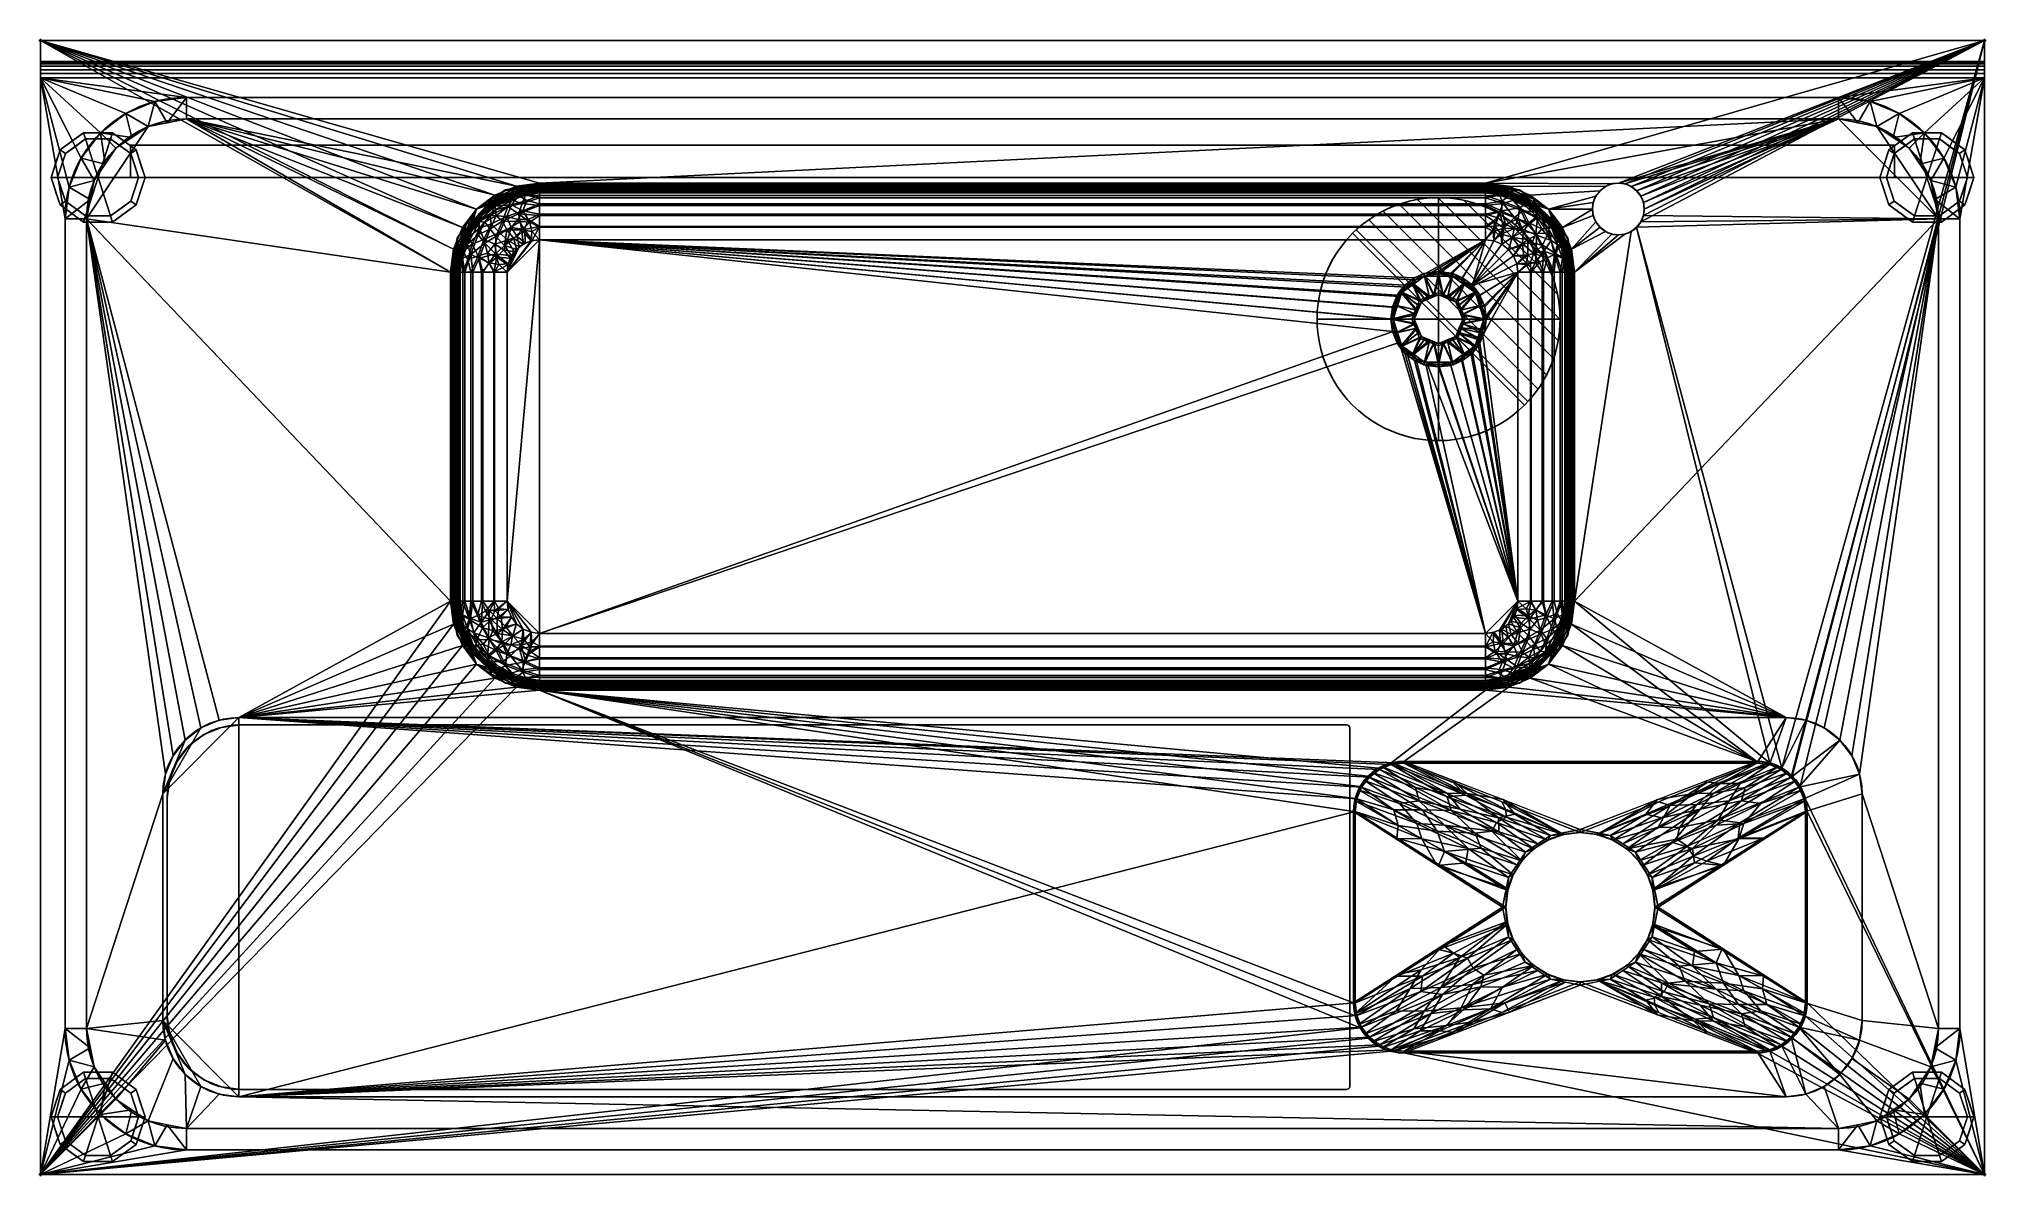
# Model space of a CAD drawing. Header units: millimetres. Extents: x -1 to 1201, y -701 to 1.
import ezdxf

# ---------------------------------------------------------------- set-up
doc = ezdxf.new("R2010")
doc.units = ezdxf.units.MM
doc.header["$PDMODE"] = 34
for name, color, linetype in [('IQ_200_2D', 1, 'Continuous'), ('IQ_200_3D', 1, 'Continuous'), ('IQ_204_2D', 7, 'Continuous'), ('IQ_204_3D', 7, 'Continuous'), ('IQ_CON_DRAIN_INT', 7, 'Continuous'), ('IQ_INS_3D', 3, 'Continuous'), ('IQ_WHITE_3D', 7, 'Continuous')]:
    doc.layers.add(name, color=color, linetype=linetype)

# ---------------------------------------------------------------- blocks, each defined once
blk = doc.blocks.new('*X1')
at = {"color": 0}
for p, q in [((313.99, 2209.04), (321.51, 2216.55)), ((314.11, 2207.74), (322.8, 2216.44)), ((314.16, 2210.62), (319.93, 2216.39)), ((314.4, 2206.62), (323.93, 2216.15)), ((314.82, 2205.62), (324.92, 2215.72)), ((315.1, 2212.98), (317.57, 2215.44)), ((315.35, 2204.74), (325.8, 2215.19)), ((315.99, 2203.96), (326.58, 2214.56))]:
    blk.add_line(p, q, dxfattribs=at)
blk = doc.blocks.new('drain')
blk.add_line((-2.121, -2.121), (2.121, 2.121))
at = {"extrusion": (-1, 0, 0)}
blk.add_line((0, 2.121, -2.121), (0, -2.121, 2.121), dxfattribs=at)
at = {"extrusion": (0, -1, 0)}
blk.add_line((-2.121, 0, -2.121), (2.121, 0, 2.121), dxfattribs=at)
for start, end in [(45, 225), (225, 45)]:
    blk.add_arc((0, 0), 3, start, end)
at = {"extrusion": (-1, 0, 0)}
for start, end in [(45, 225), (225, 45)]:
    blk.add_arc((0, 0), 3, start, end, dxfattribs=at)
at = {"extrusion": (0, -1, 0)}
for start, end in [(45, 225), (225, 45)]:
    blk.add_arc((0, 0), 3, start, end, dxfattribs=at)
at = {"xscale": 0.4000000000000909, "yscale": 0.4000000000000909, "zscale": 0.4000000000000909}
blk.add_blockref('*X1', (-128.597, -883.621), dxfattribs=at)
at = {"extrusion": (-1, 0, 0), "xscale": 0.3999999999999773, "yscale": 0.3999999999999773, "zscale": 0.3999999999999773}
blk.add_blockref('*X1', (-128.597, -883.621), dxfattribs=at)
at = {"extrusion": (0, -1, 0), "xscale": 0.4000000000000909, "yscale": 0.4000000000000909, "zscale": 0.4000000000000909}
blk.add_blockref('*X1', (-128.597, -883.621), dxfattribs=at)

msp = doc.modelspace()

# ---------------------------------------------------------------- linework, layer by layer
at = {"layer": 'IQ_200_2D', "linetype": 'Continuous'}
for p, q in [((0, 0), (1200, 0)), ((0, -700), (0, 0)), ((1200, 0), (1200, -700)), ((1200, -700), (0, -700))]:
    msp.add_line(p, q, dxfattribs=at)
at = {"layer": 'IQ_200_3D', "lineweight": 18}
for points in [[(1144.5, -64.5, 750), (55.5, -64.5, 750), (55.5, -84.5, 750), (1144.5, -84.5, 750)], [(1144.5, -84.5, 650), (55.5, -84.5, 650), (55.5, -64.5, 650), (1144.5, -64.5, 650)], [(1144.5, -64.5, 650), (55.5, -64.5, 650), (55.5, -64.5, 750), (1144.5, -64.5, 750)], [(1144.5, -84.5, 750), (1144.5, -84.5, 650), (1144.5, -64.5, 650), (1144.5, -64.5, 750)], [(1144.5, -84.5, 750), (55.5, -84.5, 750), (55.5, -84.5, 650), (1144.5, -84.5, 650)]]:
    msp.add_3dface(points, dxfattribs=at)
for points, invisible_edges in [([(78.2, -467.5, 870), (100.7, -428.5, 870), (111.6, -424, 870), (123.2, -422.5, 870)], 9), ([(78.2, -467.5, 870), (123.2, -422.5, 870), (78.2, -602.5, 870)], 3), ([(123.2, -422.5, 870), (806.2, -647.5, 870), (123.2, -647.5, 870), (78.2, -602.5, 870)], 13), ([(84.3, -445, 870), (91.4, -435.7, 870), (100.7, -428.5, 870), (78.2, -467.5, 870)], 12), ([(806.2, -647.5, 870), (123.2, -422.5, 870), (806.2, -422.5, 870), (808.2, -424.5, 870)], 13), ([(806.2, -422.5, 870), (806.8, -422.6, 870), (807.2, -422.8, 870), (808.2, -424, 870)], 12), ([(808.2, -424.5, 870), (806.2, -422.5, 870), (808.2, -424, 870)], 3), ([(808.2, -424.5, 870), (808.2, -645.5, 870), (806.2, -647.5, 870)], 14), ([(807.7, -423.1, 870), (808, -423.5, 870), (808.2, -424, 870), (807.2, -422.8, 870)], 4), ([(78.2, -467.5, 870), (79.8, -455.9, 870), (84.3, -445, 870)], 12), ([(100.7, -641.5, 870), (84.3, -625, 870), (79.8, -614.1, 870), (78.2, -602.5, 870)], 9), ([(123.2, -647.5, 870), (111.6, -646, 870), (100.7, -641.5, 870), (78.2, -602.5, 870)], 12), ([(91.4, -634.3, 870), (84.3, -625, 870), (100.7, -641.5, 870)], 2), ([(806.2, -647.5, 870), (808.2, -645.5, 870), (808.2, -646, 870), (808, -646.5, 870)], 9), ([(806.2, -647.5, 870), (808, -646.5, 870), (807.2, -647.2, 870), (806.8, -647.4, 870)], 3), ([(807.2, -647.2, 870), (808, -646.5, 870), (807.7, -646.9, 870)], 1)]:
    msp.add_3dface(points, dxfattribs=dict(at, invisible_edges=invisible_edges))
at = {"layer": 'IQ_204_2D'}
for p, q in [((0, -13), (1200, -13)), ((90, -35.1), (1110, -35.1)), ((1110, -48.4), (90, -48.4)), ((892, -93), (308, -93)), ((15.1, -610), (15.1, -110)), ((28.4, -110), (28.4, -610)), ((1171.6, -610), (1171.6, -110)), ((1184.9, -110), (1184.9, -610)), ((258, -143), (258, -346)), ((942, -346), (942, -143)), ((308, -396), (892, -396)), ((122.5, -418), (1077.5, -418)), ((806.2, -422.5), (123.2, -422.5)), ((808.2, -645.5), (808.2, -424.5)), ((1059.5, -445), (841.5, -445)), ((75.5, -605), (75.5, -465)), ((78.2, -467.5), (78.2, -602.5)), ((1124.5, -465), (1124.5, -605)), ((810.5, -476), (810.5, -594)), ((1090.5, -594), (1090.5, -476)), ((841.5, -625), (1059.5, -625)), ((123.2, -647.5), (806.2, -647.5)), ((1077.5, -652), (122.5, -652)), ((90, -671.6), (1110, -671.6)), ((1110, -684.9), (90, -684.9))]:
    msp.add_line(p, q, dxfattribs=at)
for centre, radius in [((974, -104), 16), ((863, -172), 28), ((863, -172), 15)]:
    msp.add_circle(centre, radius, dxfattribs=at)
for centre, radius, start, end in [((90, -110), 74.9, 90, 180), ((1110, -110), 74.9, 0, 90), ((90, -110), 61.6, 90, 180), ((1110, -110), 61.6, 360, 90), ((308, -143), 50, 90, 180), ((892, -143), 50, 0, 90), ((308, -346), 50, 180, 270), ((892, -346), 50, 270, 0), ((122.5, -465), 47, 90, 180), ((1077.5, -465), 47, 0, 90), ((123.2, -467.5), 45, 90, 180), ((806.2, -424.5), 2, 0, 90), ((841.5, -476), 31, 90, 180), ((1059.5, -476), 31, 360, 90), ((950.5, -535), 46, 90, 180), ((950.5, -535), 46, 0, 90), ((950.5, -535), 46, 180, 270), ((950.5, -535), 46, 270, 0), ((841.5, -594), 31, 180, 270), ((1059.5, -594), 31, 270, 0), ((90, -610), 74.9, 180, 270), ((90, -610), 61.6, 180, 270), ((122.5, -605), 47, 180, 270), ((123.2, -602.5), 45, 180, 270), ((1077.5, -605), 47, 270, 0), ((1110, -610), 74.9, 270, 360), ((1110, -610), 61.6, 270, 360)]:
    msp.add_arc(centre, radius, start, end, dxfattribs=at)
at = {"layer": 'IQ_INS_3D'}
for p in [(0, 0), (1200, 0), (0, -700), (1200, -700)]:
    msp.add_point(p, dxfattribs=at)
at = {"layer": 'IQ_WHITE_3D', "lineweight": 18}
for points, invisible_edges in [([(123.2, -647.5, 895), (806.2, -647.5, 895), (123.2, -422.5, 895), (78.2, -602.5, 895)], 14), ([(123.2, -422.5, 895), (84.3, -445, 895), (79.8, -455.9, 895), (78.2, -467.5, 895)], 9), ([(78.2, -602.5, 895), (123.2, -422.5, 895), (78.2, -467.5, 895)], 3), ([(84.3, -445, 895), (123.2, -422.5, 895), (111.6, -424, 895)], 13), ([(84.3, -445, 895), (111.6, -424, 895), (100.7, -428.5, 895), (91.4, -435.7, 895)], 1), ([(91.4, -435.7, 895), (100.7, -428.5, 895), (100.7, -428.5, 870), (91.4, -435.7, 870)], 10), ([(111.6, -424, 870), (100.7, -428.5, 870), (100.7, -428.5, 895), (111.6, -424, 895)], 10), ([(123.2, -422.5, 870), (111.6, -424, 870), (111.6, -424, 895), (123.2, -422.5, 895)], 2), ([(806.2, -422.5, 895), (123.2, -422.5, 895), (806.2, -647.5, 895)], 14), ([(806.2, -647.5, 895), (808.2, -645.5, 895), (808.2, -424.5, 895), (806.2, -422.5, 895)], 13), ([(806.2, -422.5, 895), (808.2, -424.5, 895), (808.2, -424, 895), (807.2, -422.8, 895)], 13), ([(806.8, -422.6, 895), (806.2, -422.5, 895), (807.2, -422.8, 895)], 2), ([(806.2, -422.5, 895), (806.8, -422.6, 895), (806.8, -422.6, 870), (806.2, -422.5, 870)], 2), ([(807.2, -422.8, 870), (806.8, -422.6, 870), (806.8, -422.6, 895), (807.2, -422.8, 895)], 10), ([(808.2, -424, 895), (808, -423.5, 895), (807.7, -423.1, 895), (807.2, -422.8, 895)], 8), ([(807.7, -423.1, 870), (807.2, -422.8, 870), (807.2, -422.8, 895), (807.7, -423.1, 895)], 10), ([(807.7, -423.1, 895), (808, -423.5, 895), (808, -423.5, 870), (807.7, -423.1, 870)], 10), ([(808.2, -424, 870), (808, -423.5, 870), (808, -423.5, 895), (808.2, -424, 895)], 10), ([(808.2, -424.5, 870), (808.2, -424, 870), (808.2, -424, 895), (808.2, -424.5, 895)], 2), ([(91.4, -435.7, 870), (84.3, -445, 870), (84.3, -445, 895), (91.4, -435.7, 895)], 10), ([(78.2, -467.5, 895), (79.8, -455.9, 895), (79.8, -455.9, 870), (78.2, -467.5, 870)], 2), ([(84.3, -445, 870), (79.8, -455.9, 870), (79.8, -455.9, 895), (84.3, -445, 895)], 10), ([(78.2, -602.5, 895), (100.7, -641.5, 895), (111.6, -646, 895), (123.2, -647.5, 895)], 9), ([(100.7, -641.5, 895), (78.2, -602.5, 895), (79.8, -614.1, 895)], 13), ([(78.2, -602.5, 870), (79.8, -614.1, 870), (79.8, -614.1, 895), (78.2, -602.5, 895)], 2), ([(84.3, -625, 895), (91.4, -634.3, 895), (100.7, -641.5, 895), (79.8, -614.1, 895)], 4), ([(79.8, -614.1, 870), (84.3, -625, 870), (84.3, -625, 895), (79.8, -614.1, 895)], 10), ([(91.4, -634.3, 895), (84.3, -625, 895), (84.3, -625, 870), (91.4, -634.3, 870)], 10), ([(91.4, -634.3, 870), (100.7, -641.5, 870), (100.7, -641.5, 895), (91.4, -634.3, 895)], 10), ([(100.7, -641.5, 870), (111.6, -646, 870), (111.6, -646, 895), (100.7, -641.5, 895)], 10), ([(123.2, -647.5, 895), (111.6, -646, 895), (111.6, -646, 870), (123.2, -647.5, 870)], 2), ([(808.2, -646, 895), (808.2, -645.5, 895), (806.2, -647.5, 895), (808, -646.5, 895)], 6), ([(806.2, -647.5, 895), (806.8, -647.4, 895), (807.2, -647.2, 895), (808, -646.5, 895)], 12), ([(806.2, -647.5, 870), (806.8, -647.4, 870), (806.8, -647.4, 895), (806.2, -647.5, 895)], 2), ([(806.8, -647.4, 870), (807.2, -647.2, 870), (807.2, -647.2, 895), (806.8, -647.4, 895)], 10), ([(807.7, -646.9, 895), (808, -646.5, 895), (807.2, -647.2, 895)], 2), ([(807.7, -646.9, 895), (807.2, -647.2, 895), (807.2, -647.2, 870), (807.7, -646.9, 870)], 10), ([(807.7, -646.9, 870), (808, -646.5, 870), (808, -646.5, 895), (807.7, -646.9, 895)], 10), ([(808, -646.5, 870), (808.2, -646, 870), (808.2, -646, 895), (808, -646.5, 895)], 10), ([(808.2, -645.5, 895), (808.2, -646, 895), (808.2, -646, 870), (808.2, -645.5, 870)], 2)]:
    msp.add_3dface(points, dxfattribs=dict(at, invisible_edges=invisible_edges))
for points in [[(806.2, -422.5, 895), (806.2, -422.5, 870), (123.2, -422.5, 870), (123.2, -422.5, 895)], [(808.2, -645.5, 895), (808.2, -645.5, 870), (808.2, -424.5, 870), (808.2, -424.5, 895)], [(78.2, -467.5, 895), (78.2, -467.5, 870), (78.2, -602.5, 870), (78.2, -602.5, 895)], [(123.2, -647.5, 895), (123.2, -647.5, 870), (806.2, -647.5, 870), (806.2, -647.5, 895)]]:
    msp.add_3dface(points, dxfattribs=at)

# ---------------------------------------------------------------- block references
at = {"layer": 'IQ_CON_DRAIN_INT', "xscale": -25, "yscale": 25, "zscale": 25}
msp.add_blockref('drain', (863, -172), dxfattribs=at)

# ---------------------------------------------------------------- meshes
at = {"layer": 'IQ_200_3D', "lineweight": 18}
mesh = msp.add_polyface(dxfattribs=at)
corners = [(1200, 0, 850), (1200, -700, 850), (0, -700, 850), (0, 0, 850), (810.5, -594, 850), (811.6, -602, 850), (814.7, -609.5, 850), (819.6, -615.9, 850), (826, -620.8, 850), (833.5, -623.9, 850), (841.5, -625, 850), (1059.5, -625, 850), (1067.5, -623.9, 850), (1075, -620.8, 850), (1081.4, -615.9, 850), (1086.3, -609.5, 850), (1089.4, -602, 850), (1090.5, -594, 850), (1090.5, -476, 850), (1089.4, -468, 850), (1086.3, -460.5, 850), (1081.4, -454.1, 850), (1075, -449.2, 850), (1067.5, -446.1, 850), (1059.5, -445, 850), (841.5, -445, 850), (833.5, -446.1, 850), (826, -449.2, 850), (819.6, -454.1, 850), (814.7, -460.5, 850), (811.6, -468, 850), (810.5, -476, 850), (990, -104, 850), (989.5, -99.9, 850), (987.9, -96, 850), (985.3, -92.7, 850), (982, -90.1, 850), (978.1, -88.5, 850), (974, -88, 850), (969.9, -88.5, 850), (966, -90.1, 850), (962.7, -92.7, 850), (960.1, -96, 850), (958.5, -99.9, 850), (958, -104, 850), (958.5, -108.1, 850), (960.1, -112, 850), (962.7, -115.3, 850), (966, -117.9, 850), (969.9, -119.5, 850), (974, -120, 850), (978.1, -119.5, 850), (982, -117.9, 850), (985.3, -115.3, 850), (987.9, -112, 850), (989.5, -108.1, 850), (947, -346, 850), (947, -143, 850), (945.1, -128.8, 850), (939.6, -115.5, 850), (930.9, -104.1, 850), (919.5, -95.4, 850), (906.2, -89.9, 850), (892, -88, 850), (308, -88, 850), (293.8, -89.9, 850), (280.5, -95.4, 850), (269.1, -104.1, 850), (260.4, -115.5, 850), (254.9, -128.8, 850), (253, -143, 850), (253, -346, 850), (254.9, -360.2, 850), (260.4, -373.5, 850), (269.1, -384.9, 850), (280.5, -393.6, 850), (293.8, -399.1, 850), (308, -401, 850), (892, -401, 850), (906.2, -399.1, 850), (919.5, -393.6, 850), (930.9, -384.9, 850), (939.6, -373.5, 850), (945.1, -360.2, 850)]
mesh.append_faces([[corners[k] for k in face] for face in [(69, 3, 68), (31, 77, 30), (4, 77, 31), (6, 77, 5), (75, 2, 74), (48, 58, 47), (47, 58, 46), (35, 0, 34), (34, 0, 33), (23, 53, 22), (16, 1, 15), (13, 1, 12), (11, 1, 10), (44, 60, 43)]], dxfattribs={"vtx0": -1, "vtx1": -1})
mesh.append_faces([[corners[k] for k in face] for face in [(3, 69, 70), (3, 65, 66), (3, 70, 71, 2), (2, 71, 72), (2, 72, 73), (24, 80, 81), (46, 58, 59, 45), (24, 81, 82), (42, 60, 61, 41), (77, 29, 30), (2, 6, 7), (27, 77, 78, 26), (2, 9, 10, 1), (77, 27, 28), (0, 35, 36), (57, 51, 52, 56), (56, 23, 24, 83), (0, 20, 21), (0, 21, 22), (1, 17, 18)]], dxfattribs={"vtx0": -1, "vtx2": -1})
mesh.append_faces([[corners[k] for k in face] for face in [(2, 76, 77, 6), (22, 53, 54, 0), (56, 52, 53, 23)]], dxfattribs={"vtx0": -1, "vtx2": -1, "vtx3": -1})
mesh.append_faces([[corners[k] for k in face] for face in [(67, 68, 3), (66, 67, 3), (73, 74, 2), (64, 65, 3), (75, 76, 2), (28, 29, 77), (4, 5, 77), (8, 9, 2), (7, 8, 2), (82, 83, 24), (42, 43, 60), (36, 37, 0), (37, 38, 0), (32, 33, 0), (55, 32, 0), (54, 55, 0), (50, 51, 57), (49, 50, 57), (11, 12, 1), (18, 19, 1), (14, 15, 1), (13, 14, 1), (16, 17, 1)]], dxfattribs={"vtx1": -1, "vtx2": -1})
mesh.append_faces([[corners[k] for k in face] for face in [(38, 39, 63, 0)]], dxfattribs={"vtx1": -1, "vtx2": -1, "vtx3": -1})
mesh.append_faces([[corners[k] for k in face] for face in [(62, 63, 39, 40), (61, 62, 40, 41), (63, 64, 3, 0), (59, 60, 44, 45), (25, 26, 78, 79), (24, 25, 79, 80), (48, 49, 57, 58), (19, 20, 0, 1)]], dxfattribs={"vtx1": -1, "vtx3": -1})
mesh = msp.add_polyface(dxfattribs=at)
corners = [(0, -13, 1000), (0, 0, 1000), (0, 0, 850), (0, -700, 850), (0, -700, 900), (0, -23, 900), (0, -20.4, 900.3), (0, -18, 901.3), (0, -15.9, 902.9), (0, -14.3, 905), (0, -13.3, 907.4), (0, -13, 910)]
mesh.append_faces([[corners[k] for k in face] for face in [(6, 2, 5), (11, 2, 10)]], dxfattribs={"vtx0": -1, "vtx1": -1})
mesh.append_faces([[corners[k] for k in face] for face in [(2, 6, 7), (2, 7, 8)]], dxfattribs={"vtx0": -1, "vtx2": -1})
mesh.append_faces([[corners[k] for k in face] for face in [(9, 10, 2), (8, 9, 2)]], dxfattribs={"vtx1": -1, "vtx2": -1})
mesh.append_faces([[corners[k] for k in face] for face in [(3, 4, 5, 2)]], dxfattribs={"vtx2": -1})
mesh.append_faces([[corners[k] for k in face] for face in [(11, 0, 1, 2)]], dxfattribs={"vtx3": -1})
mesh = msp.add_polyface(dxfattribs=at)
corners = [(1200, 0, 850), (0, 0, 850), (0, 0, 1000), (1200, 0, 1000)]
mesh.append_faces([[corners[k] for k in face] for face in [(0, 1, 2, 3)]])
mesh = msp.add_polyface(dxfattribs=at)
corners = [(1200, 0, 1000), (0, 0, 1000), (0, -13, 1000), (1200, -13, 1000)]
mesh.append_faces([[corners[k] for k in face] for face in [(0, 1, 2, 3)]])
mesh = msp.add_polyface(dxfattribs=at)
corners = [(1200, -13, 1000), (1200, -13, 910), (1200, -13.3, 907.4), (1200, -14.3, 905), (1200, -15.9, 902.9), (1200, -18, 901.3), (1200, -20.4, 900.3), (1200, -23, 900), (1200, -700, 900), (1200, -700, 850), (1200, 0, 850), (1200, 0, 1000)]
mesh.append_faces([[corners[k] for k in face] for face in [(5, 10, 4)]], dxfattribs={"vtx0": -1, "vtx1": -1})
mesh.append_faces([[corners[k] for k in face] for face in [(10, 6, 7)]], dxfattribs={"vtx0": -1, "vtx2": -1})
mesh.append_faces([[corners[k] for k in face] for face in [(3, 4, 10), (2, 3, 10), (1, 2, 10), (5, 6, 10)]], dxfattribs={"vtx1": -1, "vtx2": -1})
mesh.append_faces([[corners[k] for k in face] for face in [(11, 0, 1, 10)]], dxfattribs={"vtx2": -1})
mesh.append_faces([[corners[k] for k in face] for face in [(7, 8, 9, 10)]], dxfattribs={"vtx3": -1})
mesh = msp.add_polyface(dxfattribs=at)
corners = [(1200, -13, 1000), (0, -13, 1000), (0, -13, 910), (1200, -13, 910)]
mesh.append_faces([[corners[k] for k in face] for face in [(0, 1, 2, 3)]])
mesh = msp.add_polyface(dxfattribs=at)
corners = [(1200, -23, 900), (1200, -20.4, 900.3), (1200, -18, 901.3), (1200, -15.9, 902.9), (1200, -14.3, 905), (1200, -13.3, 907.4), (1200, -13, 910), (0, -13, 910), (0, -13.3, 907.4), (0, -14.3, 905), (0, -15.9, 902.9), (0, -18, 901.3), (0, -20.4, 900.3), (0, -23, 900)]
mesh.append_faces([[corners[k] for k in face] for face in [(9, 4, 5, 8), (4, 9, 10, 3), (12, 1, 2, 11), (3, 10, 11, 2)]], dxfattribs={"vtx0": -1, "vtx2": -1})
mesh.append_faces([[corners[k] for k in face] for face in [(13, 0, 1, 12)]], dxfattribs={"vtx2": -1})
mesh.append_faces([[corners[k] for k in face] for face in [(5, 6, 7, 8)]], dxfattribs={"vtx3": -1})
mesh = msp.add_polyface(dxfattribs=at)
corners = [(1200, -700, 900), (1200, -23, 900), (0, -23, 900), (0, -700, 900), (90, -35.1, 900), (1110, -35.1, 900), (1129.4, -37.7, 900), (1147.4, -45.1, 900), (1163, -57, 900), (1174.9, -72.6, 900), (1182.3, -90.6, 900), (1184.9, -110, 900), (1184.9, -610, 900), (1182.3, -629.4, 900), (1174.9, -647.4, 900), (1163, -663, 900), (1147.4, -674.9, 900), (1129.4, -682.3, 900), (1110, -684.9, 900), (90, -684.9, 900), (70.6, -682.3, 900), (52.6, -674.9, 900), (37, -663, 900), (25.1, -647.4, 900), (17.7, -629.4, 900), (15.1, -610, 900), (15.1, -110, 900), (17.7, -90.6, 900), (25.1, -72.6, 900), (37, -57, 900), (52.6, -45.1, 900), (70.6, -37.7, 900)]
mesh.append_faces([[corners[k] for k in face] for face in [(9, 1, 8), (14, 0, 13), (31, 2, 30), (28, 2, 27), (21, 3, 20), (23, 3, 22)]], dxfattribs={"vtx0": -1, "vtx1": -1})
mesh.append_faces([[corners[k] for k in face] for face in [(1, 9, 10), (1, 11, 12, 0), (0, 14, 15), (0, 18, 19, 3), (2, 28, 29), (3, 23, 24)]], dxfattribs={"vtx0": -1, "vtx2": -1})
mesh.append_faces([[corners[k] for k in face] for face in [(10, 11, 1), (5, 6, 1), (7, 8, 1), (6, 7, 1), (12, 13, 0), (15, 16, 0), (17, 18, 0), (16, 17, 0), (31, 4, 2), (29, 30, 2), (26, 27, 2), (21, 22, 3), (19, 20, 3), (24, 25, 3)]], dxfattribs={"vtx1": -1, "vtx2": -1})
mesh.append_faces([[corners[k] for k in face] for face in [(4, 5, 1, 2), (25, 26, 2, 3)]], dxfattribs={"vtx1": -1, "vtx3": -1})
mesh = msp.add_polyface(dxfattribs=at)
corners = [(28.4, -110, 890), (33.1, -86.4, 890), (46.4, -66.4, 890), (66.4, -53.1, 890), (90, -48.4, 890), (90, -35.1, 900), (70.6, -37.7, 900), (52.6, -45.1, 900), (37, -57, 900), (25.1, -72.6, 900), (17.7, -90.6, 900), (15.1, -110, 900), (78.2, -50.7, 890), (56.4, -59.8, 890), (39.8, -76.4, 890), (30.7, -98.2, 890)]
mesh.append_faces([[corners[k] for k in face] for face in [(15, 11, 0)]], dxfattribs={"vtx0": -1})
mesh.append_faces([[corners[k] for k in face] for face in [(6, 12, 5), (13, 8, 2), (8, 13, 7), (9, 14, 8), (2, 8, 14)]], dxfattribs={"vtx0": -1, "vtx1": -1})
mesh.append_faces([[corners[k] for k in face] for face in [(3, 6, 7), (6, 3, 12), (15, 10, 11), (9, 1, 14)]], dxfattribs={"vtx0": -1, "vtx2": -1})
mesh.append_faces([[corners[k] for k in face] for face in [(4, 5, 12)]], dxfattribs={"vtx1": -1})
mesh.append_faces([[corners[k] for k in face] for face in [(13, 3, 7), (15, 1, 10), (9, 10, 1)]], dxfattribs={"vtx1": -1, "vtx2": -1})
mesh = msp.add_polyface(dxfattribs=at)
corners = [(1110, -48.4, 890), (1110, -35.1, 900), (90, -35.1, 900), (90, -48.4, 890)]
mesh.append_faces([[corners[k] for k in face] for face in [(0, 1, 2, 3)]])
mesh = msp.add_polyface(dxfattribs=at)
corners = [(1110, -48.4, 890), (1133.6, -53.1, 890), (1153.6, -66.4, 890), (1166.9, -86.4, 890), (1171.6, -110, 890), (1184.9, -110, 900), (1182.3, -90.6, 900), (1174.9, -72.6, 900), (1163, -57, 900), (1147.4, -45.1, 900), (1129.4, -37.7, 900), (1110, -35.1, 900), (1169.3, -98.2, 890), (1160.2, -76.4, 890), (1143.6, -59.8, 890), (1121.8, -50.7, 890)]
mesh.append_faces([[corners[k] for k in face] for face in [(15, 11, 0)]], dxfattribs={"vtx0": -1})
mesh.append_faces([[corners[k] for k in face] for face in [(6, 12, 5), (13, 8, 2), (8, 13, 7), (9, 14, 8), (2, 8, 14)]], dxfattribs={"vtx0": -1, "vtx1": -1})
mesh.append_faces([[corners[k] for k in face] for face in [(3, 6, 7), (6, 3, 12), (15, 10, 11), (9, 1, 14)]], dxfattribs={"vtx0": -1, "vtx2": -1})
mesh.append_faces([[corners[k] for k in face] for face in [(4, 5, 12)]], dxfattribs={"vtx1": -1})
mesh.append_faces([[corners[k] for k in face] for face in [(13, 3, 7), (15, 1, 10), (9, 10, 1)]], dxfattribs={"vtx1": -1, "vtx2": -1})
mesh = msp.add_polyface(dxfattribs=at)
corners = [(35.5, -84.5, 850), (64.5, -84.5, 850), (59, -67.5, 850), (44.5, -56.9, 850), (26.5, -56.9, 850), (12, -67.5, 850), (6.5, -84.5, 850)]
mesh.append_faces([[corners[k] for k in face] for face in [(0, 4, 5, 6)]], dxfattribs={"vtx0": -1})
mesh.append_faces([[corners[k] for k in face] for face in [(0, 3, 4)]], dxfattribs={"vtx0": -1, "vtx2": -1})
mesh.append_faces([[corners[k] for k in face] for face in [(0, 1, 2, 3)]], dxfattribs={"vtx3": -1})
mesh = msp.add_polyface(dxfattribs=at)
corners = [(6.5, -84.5, 850), (12, -67.5, 850), (26.5, -56.9, 850), (44.5, -56.9, 850), (59, -67.5, 850), (64.5, -84.5, 850), (64.5, -84.5, 75), (59, -67.5, 75), (44.5, -56.9, 75), (26.5, -56.9, 75), (12, -67.5, 75), (6.5, -84.5, 75), (61.5, -75.3, 850), (61.7, -76, 75), (51.7, -62.2, 850), (51.7, -62.2, 75), (35.5, -56.9, 850), (35.5, -56.9, 75), (19.3, -62.2, 850), (19.3, -62.2, 75), (9.5, -75.3, 850), (9.3, -76, 75)]
mesh.append_faces([[corners[k] for k in face] for face in [(13, 5, 6), (0, 21, 11)]], dxfattribs={"vtx0": -1})
mesh.append_faces([[corners[k] for k in face] for face in [(7, 12, 13), (5, 13, 12)]], dxfattribs={"vtx0": -1, "vtx1": -1})
mesh.append_faces([[corners[k] for k in face] for face in [(20, 10, 21), (14, 15, 8, 3), (4, 7, 15, 14), (7, 4, 12), (16, 17, 9, 2), (18, 19, 10, 1), (19, 18, 2, 9), (17, 16, 3, 8)]], dxfattribs={"vtx0": -1, "vtx2": -1})
mesh.append_faces([[corners[k] for k in face] for face in [(20, 1, 10), (0, 20, 21)]], dxfattribs={"vtx1": -1, "vtx2": -1})
mesh = msp.add_polyface(dxfattribs=at)
corners = [(6.5, -84.5, 75), (12, -67.5, 75), (26.5, -56.9, 75), (44.5, -56.9, 75), (59, -67.5, 75), (64.5, -84.5, 75), (60.5, -84.5, 75), (55.7, -69.8, 75), (43.2, -60.7, 75), (27.8, -60.7, 75), (15.3, -69.8, 75), (10.5, -84.5, 75)]
mesh.append_faces([[corners[k] for k in face] for face in [(10, 1, 2, 9)]], dxfattribs={"vtx0": -1, "vtx2": -1})
mesh.append_faces([[corners[k] for k in face] for face in [(6, 7, 4, 5)]], dxfattribs={"vtx1": -1})
mesh.append_faces([[corners[k] for k in face] for face in [(8, 9, 2, 3), (7, 8, 3, 4)]], dxfattribs={"vtx1": -1, "vtx3": -1})
mesh.append_faces([[corners[k] for k in face] for face in [(11, 0, 1, 10)]], dxfattribs={"vtx2": -1})
mesh = msp.add_polyface(dxfattribs=at)
corners = [(1110, -48.4, 890), (90, -48.4, 890), (66.4, -53.1, 890), (46.4, -66.4, 890), (33.1, -86.4, 890), (28.4, -110, 890), (28.4, -610, 890), (33.1, -633.6, 890), (46.4, -653.6, 890), (66.4, -666.9, 890), (90, -671.6, 890), (1110, -671.6, 890), (1133.6, -666.9, 890), (1153.6, -653.6, 890), (1166.9, -633.6, 890), (1171.6, -610, 890), (1171.6, -110, 890), (1166.9, -86.4, 890), (1153.6, -66.4, 890), (1133.6, -53.1, 890), (122.5, -418, 890), (1077.5, -418, 890), (1089.7, -419.6, 890), (1101, -424.3, 890), (1110.7, -431.8, 890), (1118.2, -441.5, 890), (1122.9, -452.8, 890), (1124.5, -465, 890), (1124.5, -605, 890), (1122.9, -617.2, 890), (1118.2, -628.5, 890), (1110.7, -638.2, 890), (1101, -645.7, 890), (1089.7, -650.4, 890), (1077.5, -652, 890), (122.5, -652, 890), (110.3, -650.4, 890), (99, -645.7, 890), (89.3, -638.2, 890), (81.8, -628.5, 890), (77.1, -617.2, 890), (75.5, -605, 890), (75.5, -465, 890), (77.1, -452.8, 890), (81.8, -441.5, 890), (89.3, -431.8, 890), (99, -424.3, 890), (110.3, -419.6, 890), (958, -104, 890), (958.5, -99.9, 890), (960.1, -96, 890), (962.7, -92.7, 890), (966, -90.1, 890), (969.9, -88.5, 890), (974, -88, 890), (978.1, -88.5, 890), (982, -90.1, 890), (985.3, -92.7, 890), (987.9, -96, 890), (989.5, -99.9, 890), (990, -104, 890), (989.5, -108.1, 890), (987.9, -112, 890), (985.3, -115.3, 890), (982, -117.9, 890), (978.1, -119.5, 890), (974, -120, 890), (969.9, -119.5, 890), (966, -117.9, 890), (962.7, -115.3, 890), (960.1, -112, 890), (958.5, -108.1, 890), (947, -143, 890), (947, -346, 890), (945.1, -360.2, 890), (939.6, -373.5, 890), (930.9, -384.9, 890), (919.5, -393.6, 890), (906.2, -399.1, 890), (892, -401, 890), (308, -401, 890), (293.8, -399.1, 890), (280.5, -393.6, 890), (269.1, -384.9, 890), (260.4, -373.5, 890), (254.9, -360.2, 890), (253, -346, 890), (253, -143, 890), (254.9, -128.8, 890), (260.4, -115.5, 890), (269.1, -104.1, 890), (280.5, -95.4, 890), (293.8, -89.9, 890), (308, -88, 890), (892, -88, 890), (906.2, -89.9, 890), (919.5, -95.4, 890), (930.9, -104.1, 890), (939.6, -115.5, 890), (945.1, -128.8, 890)]
mesh.append_faces([[corners[k] for k in face] for face in [(33, 11, 32), (66, 72, 65), (69, 99, 68), (74, 21, 73), (0, 16, 19), (50, 97, 49), (83, 20, 82), (81, 20, 80), (79, 21, 78), (41, 6, 40), (75, 21, 74), (84, 20, 83), (85, 20, 84), (91, 1, 90), (94, 0, 93)]], dxfattribs={"vtx0": -1, "vtx1": -1})
mesh.append_faces([[corners[k] for k in face] for face in [(54, 0, 94, 53)]], dxfattribs={"vtx0": -1, "vtx1": -1, "vtx2": -1})
mesh.append_faces([[corners[k] for k in face] for face in [(16, 73, 21, 22)]], dxfattribs={"vtx0": -1, "vtx1": -1, "vtx3": -1})
mesh.append_faces([[corners[k] for k in face] for face in [(29, 14, 15, 28), (16, 25, 26), (72, 67, 68, 99), (16, 23, 24), (16, 61, 62), (16, 62, 63), (0, 58, 59), (0, 54, 55), (0, 55, 56), (95, 52, 53, 94), (96, 51, 52, 95), (10, 36, 37), (5, 46, 47), (80, 20, 21, 79), (5, 43, 44), (5, 44, 45), (6, 41, 42), (6, 42, 43, 5), (10, 37, 38), (5, 45, 46), (21, 75, 76), (1, 91, 92), (1, 92, 93, 0), (5, 86, 87), (1, 87, 88), (1, 89, 90), (1, 88, 89), (21, 76, 77)]], dxfattribs={"vtx0": -1, "vtx2": -1})
mesh.append_faces([[corners[k] for k in face] for face in [(0, 60, 61, 16), (16, 63, 64, 73), (5, 47, 20, 86)]], dxfattribs={"vtx0": -1, "vtx2": -1, "vtx3": -1})
mesh.append_faces([[corners[k] for k in face] for face in [(11, 33, 34, 35)]], dxfattribs={"vtx0": -1, "vtx3": -1})
mesh.append_faces([[corners[k] for k in face] for face in [(27, 28, 15), (24, 25, 16), (22, 23, 16), (66, 67, 72), (59, 60, 0), (57, 58, 0), (56, 57, 0), (69, 70, 99), (71, 48, 98), (81, 82, 20), (77, 78, 21), (7, 8, 40, 6), (85, 86, 20)]], dxfattribs={"vtx1": -1, "vtx2": -1})
mesh.append_faces([[corners[k] for k in face] for face in [(1, 2, 5, 87)]], dxfattribs={"vtx1": -1, "vtx2": -1, "vtx3": -1})
mesh.append_faces([[corners[k] for k in face] for face in [(13, 14, 29, 30), (12, 13, 30, 31), (11, 12, 31, 32), (26, 27, 15, 16), (72, 73, 64, 65), (48, 49, 97, 98), (70, 71, 98, 99), (50, 51, 96, 97), (35, 36, 10, 11), (38, 39, 9, 10), (39, 40, 8, 9)]], dxfattribs={"vtx1": -1, "vtx3": -1})
mesh.append_faces([[corners[k] for k in face] for face in [(3, 4, 5, 2)]], dxfattribs={"vtx2": -1})
mesh.append_faces([[corners[k] for k in face] for face in [(16, 17, 18, 19)]], dxfattribs={"vtx3": -1})
mesh = msp.add_polyface(dxfattribs=at)
corners = [(1164.5, -84.5, 850), (1193.5, -84.5, 850), (1188, -67.5, 850), (1173.5, -56.9, 850), (1155.5, -56.9, 850), (1141, -67.5, 850), (1135.5, -84.5, 850)]
mesh.append_faces([[corners[k] for k in face] for face in [(0, 4, 5, 6)]], dxfattribs={"vtx0": -1})
mesh.append_faces([[corners[k] for k in face] for face in [(0, 3, 4)]], dxfattribs={"vtx0": -1, "vtx2": -1})
mesh.append_faces([[corners[k] for k in face] for face in [(0, 1, 2, 3)]], dxfattribs={"vtx3": -1})
mesh = msp.add_polyface(dxfattribs=at)
corners = [(1135.5, -84.5, 850), (1141, -67.5, 850), (1155.5, -56.9, 850), (1173.5, -56.9, 850), (1188, -67.5, 850), (1193.5, -84.5, 850), (1193.5, -84.5, 75), (1188, -67.5, 75), (1173.5, -56.9, 75), (1155.5, -56.9, 75), (1141, -67.5, 75), (1135.5, -84.5, 75), (1190.5, -75.3, 850), (1190.7, -76, 75), (1180.7, -62.2, 850), (1180.7, -62.2, 75), (1164.5, -56.9, 850), (1164.5, -56.9, 75), (1148.3, -62.2, 850), (1148.3, -62.2, 75), (1138.5, -75.3, 850), (1138.3, -76, 75)]
mesh.append_faces([[corners[k] for k in face] for face in [(13, 5, 6), (0, 21, 11)]], dxfattribs={"vtx0": -1})
mesh.append_faces([[corners[k] for k in face] for face in [(7, 12, 13), (5, 13, 12)]], dxfattribs={"vtx0": -1, "vtx1": -1})
mesh.append_faces([[corners[k] for k in face] for face in [(20, 10, 21), (14, 15, 8, 3), (4, 7, 15, 14), (7, 4, 12), (16, 17, 9, 2), (18, 19, 10, 1), (19, 18, 2, 9), (17, 16, 3, 8)]], dxfattribs={"vtx0": -1, "vtx2": -1})
mesh.append_faces([[corners[k] for k in face] for face in [(20, 1, 10), (0, 20, 21)]], dxfattribs={"vtx1": -1, "vtx2": -1})
mesh = msp.add_polyface(dxfattribs=at)
corners = [(1135.5, -84.5, 75), (1141, -67.5, 75), (1155.5, -56.9, 75), (1173.5, -56.9, 75), (1188, -67.5, 75), (1193.5, -84.5, 75), (1189.5, -84.5, 75), (1184.7, -69.8, 75), (1172.2, -60.7, 75), (1156.8, -60.7, 75), (1144.3, -69.8, 75), (1139.5, -84.5, 75)]
mesh.append_faces([[corners[k] for k in face] for face in [(10, 1, 2, 9)]], dxfattribs={"vtx0": -1, "vtx2": -1})
mesh.append_faces([[corners[k] for k in face] for face in [(6, 7, 4, 5)]], dxfattribs={"vtx1": -1})
mesh.append_faces([[corners[k] for k in face] for face in [(8, 9, 2, 3), (7, 8, 3, 4)]], dxfattribs={"vtx1": -1, "vtx3": -1})
mesh.append_faces([[corners[k] for k in face] for face in [(11, 0, 1, 10)]], dxfattribs={"vtx2": -1})
mesh = msp.add_polyface(dxfattribs=at)
corners = [(10.5, -84.5, 75), (15.3, -69.8, 75), (27.8, -60.7, 75), (43.2, -60.7, 75), (55.7, -69.8, 75), (60.5, -84.5, 75), (60.5, -84.5, 0), (55.7, -69.8, 0), (43.2, -60.7, 0), (27.8, -60.7, 0), (15.3, -69.8, 0), (10.5, -84.5, 0), (49.5, -65.3, 75), (49.5, -65.3, 0), (58.1, -77.2, 75), (58.1, -77.2, 0), (35.5, -60.7, 75), (35.5, -60.7, 0), (21.5, -65.3, 0), (21.5, -65.3, 75), (13.6, -75, 0), (12.9, -77.2, 75), (12, -79.7, 0)]
mesh.append_faces([[corners[k] for k in face] for face in [(15, 14, 5, 6)]], dxfattribs={"vtx0": -1})
mesh.append_faces([[corners[k] for k in face] for face in [(1, 20, 21), (21, 22, 0), (20, 1, 10)]], dxfattribs={"vtx0": -1, "vtx1": -1})
mesh.append_faces([[corners[k] for k in face] for face in [(14, 15, 7, 4), (21, 20, 22)]], dxfattribs={"vtx0": -1, "vtx2": -1})
mesh.append_faces([[corners[k] for k in face] for face in [(3, 12, 13, 8), (7, 13, 12, 4), (18, 10, 1, 19), (17, 9, 2, 16), (9, 18, 19, 2), (16, 3, 8, 17)]], dxfattribs={"vtx1": -1, "vtx3": -1})
mesh.append_faces([[corners[k] for k in face] for face in [(22, 11, 0)]], dxfattribs={"vtx2": -1})
mesh = msp.add_polyface(dxfattribs=at)
corners = [(10.5, -84.5, 0), (15.3, -69.8, 0), (27.8, -60.7, 0), (43.2, -60.7, 0), (55.7, -69.8, 0), (60.5, -84.5, 0), (35.5, -84.5, 0)]
mesh.append_faces([[corners[k] for k in face] for face in [(1, 2, 6, 0)]], dxfattribs={"vtx1": -1})
mesh.append_faces([[corners[k] for k in face] for face in [(2, 3, 6)]], dxfattribs={"vtx1": -1, "vtx2": -1})
mesh.append_faces([[corners[k] for k in face] for face in [(4, 5, 6, 3)]], dxfattribs={"vtx2": -1})
mesh = msp.add_polyface(dxfattribs=at)
corners = [(1139.5, -84.5, 75), (1144.3, -69.8, 75), (1156.8, -60.7, 75), (1172.2, -60.7, 75), (1184.7, -69.8, 75), (1189.5, -84.5, 75), (1189.5, -84.5, 0), (1184.7, -69.8, 0), (1172.2, -60.7, 0), (1156.8, -60.7, 0), (1144.3, -69.8, 0), (1139.5, -84.5, 0), (1178.5, -65.3, 75), (1178.5, -65.3, 0), (1187.1, -77.2, 75), (1187.1, -77.2, 0), (1164.5, -60.7, 75), (1164.5, -60.7, 0), (1150.5, -65.3, 0), (1150.5, -65.3, 75), (1142.6, -75, 0), (1141.9, -77.2, 75), (1141, -79.7, 0)]
mesh.append_faces([[corners[k] for k in face] for face in [(15, 14, 5, 6)]], dxfattribs={"vtx0": -1})
mesh.append_faces([[corners[k] for k in face] for face in [(1, 20, 21), (21, 22, 0), (20, 1, 10)]], dxfattribs={"vtx0": -1, "vtx1": -1})
mesh.append_faces([[corners[k] for k in face] for face in [(14, 15, 7, 4), (21, 20, 22)]], dxfattribs={"vtx0": -1, "vtx2": -1})
mesh.append_faces([[corners[k] for k in face] for face in [(3, 12, 13, 8), (7, 13, 12, 4), (18, 10, 1, 19), (17, 9, 2, 16), (9, 18, 19, 2), (16, 3, 8, 17)]], dxfattribs={"vtx1": -1, "vtx3": -1})
mesh.append_faces([[corners[k] for k in face] for face in [(22, 11, 0)]], dxfattribs={"vtx2": -1})
mesh = msp.add_polyface(dxfattribs=at)
corners = [(1139.5, -84.5, 0), (1144.3, -69.8, 0), (1156.8, -60.7, 0), (1172.2, -60.7, 0), (1184.7, -69.8, 0), (1189.5, -84.5, 0), (1164.5, -84.5, 0)]
mesh.append_faces([[corners[k] for k in face] for face in [(1, 2, 6, 0)]], dxfattribs={"vtx1": -1})
mesh.append_faces([[corners[k] for k in face] for face in [(2, 3, 6)]], dxfattribs={"vtx1": -1, "vtx2": -1})
mesh.append_faces([[corners[k] for k in face] for face in [(4, 5, 6, 3)]], dxfattribs={"vtx2": -1})
mesh = msp.add_polyface(dxfattribs=at)
corners = [(35.5, -84.5, 850), (6.5, -84.5, 850), (12, -101.5, 850), (26.5, -112.1, 850), (44.5, -112.1, 850), (59, -101.5, 850), (64.5, -84.5, 850)]
mesh.append_faces([[corners[k] for k in face] for face in [(0, 4, 5, 6)]], dxfattribs={"vtx0": -1})
mesh.append_faces([[corners[k] for k in face] for face in [(4, 0, 3)]], dxfattribs={"vtx0": -1, "vtx1": -1})
mesh.append_faces([[corners[k] for k in face] for face in [(0, 1, 2, 3)]], dxfattribs={"vtx3": -1})
mesh = msp.add_polyface(dxfattribs=at)
corners = [(64.5, -84.5, 850), (59, -101.5, 850), (44.5, -112.1, 850), (26.5, -112.1, 850), (12, -101.5, 850), (6.5, -84.5, 850), (6.5, -84.5, 75), (12, -101.5, 75), (26.5, -112.1, 75), (44.5, -112.1, 75), (59, -101.5, 75), (64.5, -84.5, 75), (9.5, -93.7, 75), (9.3, -93, 850), (19.3, -106.8, 850), (19.3, -106.8, 75), (35.5, -112.1, 850), (35.5, -112.1, 75), (51.7, -106.8, 850), (51.7, -106.8, 75), (61.5, -93.7, 850), (61.7, -93, 75)]
mesh.append_faces([[corners[k] for k in face] for face in [(6, 13, 5)]], dxfattribs={"vtx0": -1})
mesh.append_faces([[corners[k] for k in face] for face in [(7, 4, 12), (1, 10, 20)]], dxfattribs={"vtx0": -1, "vtx1": -1})
mesh.append_faces([[corners[k] for k in face] for face in [(14, 15, 8, 3), (4, 7, 15, 14), (12, 4, 13), (10, 1, 18, 19), (20, 10, 21), (2, 9, 19, 18), (9, 2, 16)]], dxfattribs={"vtx0": -1, "vtx2": -1})
mesh.append_faces([[corners[k] for k in face] for face in [(6, 12, 13), (0, 20, 21), (8, 17, 3)]], dxfattribs={"vtx1": -1, "vtx2": -1})
mesh.append_faces([[corners[k] for k in face] for face in [(17, 9, 16, 3)]], dxfattribs={"vtx1": -1, "vtx3": -1})
mesh.append_faces([[corners[k] for k in face] for face in [(21, 11, 0)]], dxfattribs={"vtx2": -1})
mesh = msp.add_polyface(dxfattribs=at)
corners = [(64.5, -84.5, 75), (59, -101.5, 75), (44.5, -112.1, 75), (26.5, -112.1, 75), (12, -101.5, 75), (6.5, -84.5, 75), (10.5, -84.5, 75), (15.3, -99.2, 75), (27.8, -108.3, 75), (43.2, -108.3, 75), (55.7, -99.2, 75), (60.5, -84.5, 75)]
mesh.append_faces([[corners[k] for k in face] for face in [(1, 10, 11, 0)]], dxfattribs={"vtx0": -1})
mesh.append_faces([[corners[k] for k in face] for face in [(3, 8, 9, 2), (2, 9, 10, 1)]], dxfattribs={"vtx0": -1, "vtx2": -1})
mesh.append_faces([[corners[k] for k in face] for face in [(3, 4, 7, 8)]], dxfattribs={"vtx1": -1, "vtx3": -1})
mesh.append_faces([[corners[k] for k in face] for face in [(4, 5, 6, 7)]], dxfattribs={"vtx3": -1})
mesh = msp.add_polyface(dxfattribs=at)
corners = [(60.5, -84.5, 75), (55.7, -99.2, 75), (43.2, -108.3, 75), (27.8, -108.3, 75), (15.3, -99.2, 75), (10.5, -84.5, 75), (10.5, -84.5, 0), (15.3, -99.2, 0), (27.8, -108.3, 0), (43.2, -108.3, 0), (55.7, -99.2, 0), (60.5, -84.5, 0), (13.6, -94, 75), (12.9, -91.8, 0), (21.5, -103.7, 0), (21.5, -103.7, 75), (35.5, -108.3, 75), (35.5, -108.3, 0), (49.5, -103.7, 0), (49.5, -103.7, 75), (57.4, -94, 0), (58.1, -91.8, 75), (12, -89.3, 75), (59, -89.3, 0)]
mesh.append_faces([[corners[k] for k in face] for face in [(7, 12, 13), (21, 23, 0), (1, 20, 21), (20, 1, 10)]], dxfattribs={"vtx0": -1, "vtx1": -1})
mesh.append_faces([[corners[k] for k in face] for face in [(13, 12, 22), (7, 4, 12), (21, 20, 23)]], dxfattribs={"vtx0": -1, "vtx2": -1})
mesh.append_faces([[corners[k] for k in face] for face in [(6, 13, 22)]], dxfattribs={"vtx1": -1, "vtx2": -1})
mesh.append_faces([[corners[k] for k in face] for face in [(15, 4, 7, 14), (3, 15, 14, 8), (17, 9, 2, 16), (19, 2, 9, 18), (18, 10, 1, 19), (16, 3, 8, 17)]], dxfattribs={"vtx1": -1, "vtx3": -1})
mesh.append_faces([[corners[k] for k in face] for face in [(22, 5, 6), (23, 11, 0)]], dxfattribs={"vtx2": -1})
mesh = msp.add_polyface(dxfattribs=at)
corners = [(60.5, -84.5, 0), (55.7, -99.2, 0), (43.2, -108.3, 0), (27.8, -108.3, 0), (15.3, -99.2, 0), (10.5, -84.5, 0), (35.5, -84.5, 0)]
mesh.append_faces([[corners[k] for k in face] for face in [(3, 6, 2)]], dxfattribs={"vtx0": -1, "vtx1": -1})
mesh.append_faces([[corners[k] for k in face] for face in [(1, 2, 6, 0)]], dxfattribs={"vtx1": -1})
mesh.append_faces([[corners[k] for k in face] for face in [(4, 5, 6, 3)]], dxfattribs={"vtx2": -1})
mesh = msp.add_polyface(dxfattribs=at)
corners = [(258, -143, 885), (261.8, -123.9, 885), (272.6, -107.6, 885), (288.9, -96.8, 885), (308, -93, 885), (308, -92.8, 886.3), (308, -92.3, 887.5), (308, -91.5, 888.5), (308, -90.5, 889.3), (308, -89.3, 889.8), (308, -88, 890), (287, -92.2, 890), (269.1, -104.1, 890), (257.2, -122, 890), (253, -143, 890), (254.3, -143, 889.8), (255.5, -143, 889.3), (256.5, -143, 888.5), (257.3, -143, 887.5), (257.8, -143, 886.3), (292.7, -93.4, 889), (258.4, -127.7, 889), (300.4, -94.5, 885), (259.5, -135.4, 885), (299.6, -89.7, 890), (254.7, -134.6, 890), (278.8, -99.3, 889.4), (266.7, -111.8, 888.8), (294.3, -94.4, 887), (282.3, -99.4, 887.4), (259.4, -129.3, 887), (263.7, -118.7, 887.2), (269.6, -110.4, 887), (267.2, -115.8, 885), (278, -98.1, 890), (263.1, -113, 890), (280.8, -102.2, 885)]
mesh.append_faces([[corners[k] for k in face] for face in [(9, 24, 8), (17, 21, 16), (13, 27, 35), (1, 30, 23)]], dxfattribs={"vtx0": -1, "vtx1": -1})
mesh.append_faces([[corners[k] for k in face] for face in [(29, 20, 26), (8, 24, 20), (32, 26, 27), (26, 20, 11), (21, 31, 27), (30, 21, 17), (29, 28, 20), (31, 30, 1), (28, 29, 3), (31, 32, 27), (28, 7, 20), (26, 12, 27), (19, 23, 30), (25, 16, 21), (32, 29, 26), (13, 21, 27), (28, 22, 5), (21, 30, 31), (32, 31, 33), (2, 29, 32)]], dxfattribs={"vtx0": -1, "vtx1": -1, "vtx2": -1})
mesh.append_faces([[corners[k] for k in face] for face in [(20, 24, 11), (29, 2, 36), (28, 6, 7), (28, 5, 6), (25, 15, 16), (26, 11, 34), (31, 1, 33), (27, 12, 35)]], dxfattribs={"vtx0": -1, "vtx2": -1})
mesh.append_faces([[corners[k] for k in face] for face in [(4, 5, 22), (14, 15, 25)]], dxfattribs={"vtx1": -1})
mesh.append_faces([[corners[k] for k in face] for face in [(7, 8, 20), (33, 2, 32), (17, 18, 30), (18, 19, 30), (3, 22, 28), (13, 25, 21), (34, 12, 26), (36, 3, 29)]], dxfattribs={"vtx1": -1, "vtx2": -1})
mesh.append_faces([[corners[k] for k in face] for face in [(9, 10, 24), (19, 0, 23)]], dxfattribs={"vtx2": -1})
mesh = msp.add_polyface(dxfattribs=at)
corners = [(253, -143, 890), (257.2, -122, 890), (269.1, -104.1, 890), (287, -92.2, 890), (308, -88, 890), (308, -88, 888.5), (287, -92.2, 888.5), (269.1, -104.1, 888.5), (257.2, -122, 888.5), (253, -143, 888.5), (300.1, -89.6, 888.5), (297.5, -90.1, 890), (278, -98.1, 890), (278, -98.1, 888.5), (254.6, -135.1, 890), (255.1, -132.5, 888.5), (263.1, -113, 888.5), (263.1, -113, 890)]
mesh.append_faces([[corners[k] for k in face] for face in [(11, 6, 3), (4, 10, 11), (6, 11, 10), (1, 15, 14)]], dxfattribs={"vtx0": -1, "vtx1": -1})
mesh.append_faces([[corners[k] for k in face] for face in [(12, 13, 7, 2), (3, 6, 13, 12), (14, 15, 9), (2, 7, 16, 17), (1, 8, 15), (8, 1, 17, 16)]], dxfattribs={"vtx0": -1, "vtx2": -1})
mesh.append_faces([[corners[k] for k in face] for face in [(4, 5, 10), (9, 0, 14)]], dxfattribs={"vtx2": -1})
mesh = msp.add_polyface(dxfattribs=at)
corners = [(308, -91.5, 885), (288.3, -95.4, 885), (271.6, -106.6, 885), (260.4, -123.3, 885), (256.5, -143, 885), (256.4, -143, 885.9), (256, -143, 886.7), (255.5, -143, 887.5), (254.7, -143, 888), (253.9, -143, 888.4), (253, -143, 888.5), (257.2, -122, 888.5), (269.1, -104.1, 888.5), (287, -92.2, 888.5), (308, -88, 888.5), (308, -88.9, 888.4), (308, -89.7, 888), (308, -90.5, 887.5), (308, -91, 886.7), (308, -91.4, 885.9), (292.6, -93.1, 887.1), (258.1, -127.6, 887.1), (294.2, -90.8, 888.5), (255.8, -129.2, 888.5), (295, -94.1, 885), (259.1, -130, 885), (290.9, -92.3, 888.2), (275.7, -101.6, 887.5), (257.3, -125.9, 888.2), (264.6, -113.3, 887.5), (284.1, -96.1, 887.6), (279.9, -101, 885), (281.1, -98.7, 886.5), (273.4, -104.5, 886.4), (266, -114.9, 885), (262.3, -118.6, 886.4), (263.1, -113, 888.5), (278, -98.1, 888.5)]
mesh.append_faces([[corners[k] for k in face] for face in [(1, 20, 24), (37, 27, 12), (3, 35, 34), (36, 28, 11), (13, 26, 37)]], dxfattribs={"vtx0": -1, "vtx1": -1})
mesh.append_faces([[corners[k] for k in face] for face in [(28, 36, 29), (26, 30, 37), (32, 30, 20), (20, 26, 16), (12, 27, 29), (19, 24, 20), (27, 37, 30), (31, 33, 32), (21, 25, 5), (30, 32, 27), (26, 22, 15), (26, 20, 30), (29, 21, 28), (32, 20, 1), (9, 23, 28), (33, 27, 32), (29, 33, 35), (8, 28, 21), (29, 27, 33), (34, 35, 33), (3, 21, 35), (21, 29, 35)]], dxfattribs={"vtx0": -1, "vtx1": -1, "vtx2": -1})
mesh.append_faces([[corners[k] for k in face] for face in [(20, 18, 19), (33, 2, 34), (26, 15, 16), (21, 7, 8), (20, 16, 17), (32, 1, 31), (33, 31, 2)]], dxfattribs={"vtx0": -1, "vtx2": -1})
mesh.append_faces([[corners[k] for k in face] for face in [(14, 15, 22)]], dxfattribs={"vtx1": -1})
mesh.append_faces([[corners[k] for k in face] for face in [(5, 6, 21), (13, 22, 26), (17, 18, 20), (6, 7, 21), (3, 25, 21), (8, 9, 28), (23, 11, 28), (36, 12, 29)]], dxfattribs={"vtx1": -1, "vtx2": -1})
mesh.append_faces([[corners[k] for k in face] for face in [(9, 10, 23), (25, 4, 5), (19, 0, 24)]], dxfattribs={"vtx2": -1})
mesh = msp.add_polyface(dxfattribs=at)
corners = [(308, -88, 850), (308, -88, 890), (293.8, -89.9, 890), (280.5, -95.4, 890), (269.1, -104.1, 890), (260.4, -115.5, 890), (254.9, -128.8, 890), (253, -143, 890), (253, -143, 850), (254.9, -128.8, 850), (260.4, -115.5, 850), (269.1, -104.1, 850), (280.5, -95.4, 850), (293.8, -89.9, 850)]
mesh.append_faces([[corners[k] for k in face] for face in [(12, 13, 2, 3), (3, 4, 11, 12), (9, 10, 5, 6), (4, 5, 10, 11)]], dxfattribs={"vtx1": -1, "vtx3": -1})
mesh.append_faces([[corners[k] for k in face] for face in [(7, 8, 9, 6)]], dxfattribs={"vtx2": -1})
mesh.append_faces([[corners[k] for k in face] for face in [(13, 0, 1, 2)]], dxfattribs={"vtx3": -1})
mesh = msp.add_polyface(dxfattribs=at)
corners = [(256.5, -143, 885), (260.4, -123.3, 885), (271.6, -106.6, 885), (288.3, -95.4, 885), (308, -91.5, 885), (308, -91.5, 740), (288.3, -95.4, 740), (271.6, -106.6, 740), (260.4, -123.3, 740), (256.5, -143, 740), (300.4, -93, 885), (298.1, -93.5, 740), (279.9, -101, 885), (279.9, -101, 740), (258, -135.4, 740), (258.5, -133.1, 885), (266, -114.9, 740), (266, -114.9, 885)]
mesh.append_faces([[corners[k] for k in face] for face in [(5, 10, 4)]], dxfattribs={"vtx0": -1})
mesh.append_faces([[corners[k] for k in face] for face in [(3, 11, 6), (10, 5, 11), (15, 8, 14), (8, 15, 1), (14, 0, 15)]], dxfattribs={"vtx0": -1, "vtx2": -1})
mesh.append_faces([[corners[k] for k in face] for face in [(3, 10, 11)]], dxfattribs={"vtx1": -1, "vtx2": -1})
mesh.append_faces([[corners[k] for k in face] for face in [(13, 7, 2, 12), (6, 13, 12, 3), (17, 2, 7, 16), (1, 17, 16, 8)]], dxfattribs={"vtx1": -1, "vtx3": -1})
mesh.append_faces([[corners[k] for k in face] for face in [(14, 9, 0)]], dxfattribs={"vtx2": -1})
mesh = msp.add_polyface(dxfattribs=at)
corners = [(256.5, -143, 740), (260.4, -123.3, 740), (271.6, -106.6, 740), (288.3, -95.4, 740), (308, -91.5, 740), (308, -92.6, 731.8), (308, -95.7, 724.2), (308, -100.7, 717.7), (308, -107.2, 712.7), (308, -114.8, 709.6), (308, -123, 708.5), (303.5, -123.5, 708.5), (299.3, -125, 708.5), (295.5, -127.4, 708.5), (292.4, -130.5, 708.5), (290, -134.3, 708.5), (288.5, -138.5, 708.5), (288, -143, 708.5), (279.8, -143, 709.6), (272.2, -143, 712.7), (265.7, -143, 717.7), (260.7, -143, 724.2), (257.6, -143, 731.8), (278.2, -113.2, 717.5), (280.4, -125.6, 711.1), (290.6, -115.4, 711.1), (266.5, -125.7, 720.8), (290.7, -101.5, 720.8), (288.3, -123.3, 709.5), (281.7, -133.8, 709.5), (298.8, -116.7, 709.5), (270.2, -132.8, 715), (260.6, -130.3, 727.9), (268.6, -113.1, 728.8), (297.8, -105.2, 715), (295.3, -95.6, 727.9), (280.5, -102.3, 728), (286, -129.2, 709.1), (294.2, -121, 709.1), (273.6, -122.8, 715.6), (287.8, -108.6, 715.6), (297.2, -93.7, 740), (292.7, -94.4, 734.1), (279.9, -101, 740), (275.7, -103.6, 733.9), (258.7, -132.2, 740), (259.4, -127.7, 734.1), (266, -114.9, 740), (268.5, -110.6, 734.7), (263.5, -118.8, 732.8), (264.4, -121.4, 726.9), (283.7, -98.1, 734.7), (283.4, -118.4, 712.2), (263.7, -135.2, 720.8), (300.2, -98.7, 720.8), (276, -131.2, 711.8), (277, -137.6, 710.7), (271, -115.9, 722.1), (277.6, -108, 722.8), (301.1, -110.4, 711.5), (294.6, -110.4, 712.5)]
mesh.append_faces([[corners[k] for k in face] for face in [(6, 35, 5), (1, 46, 45), (41, 42, 3), (2, 48, 47), (3, 51, 43), (9, 59, 8)]], dxfattribs={"vtx0": -1, "vtx1": -1})
mesh.append_faces([[corners[k] for k in face] for face in [(59, 9, 30), (30, 12, 38), (29, 56, 55), (42, 5, 35), (22, 45, 46), (60, 34, 59), (54, 35, 6), (52, 28, 24), (20, 53, 31), (38, 28, 25), (28, 14, 37), (59, 34, 8), (25, 28, 52), (29, 24, 37), (34, 27, 54), (31, 55, 56), (27, 34, 40), (29, 55, 24), (32, 49, 50), (35, 36, 51), (39, 31, 26), (9, 11, 30), (57, 58, 23), (26, 57, 39), (53, 32, 26), (16, 18, 29), (51, 36, 44), (26, 50, 57), (32, 46, 49), (40, 23, 58), (36, 35, 27), (5, 42, 41), (27, 40, 58), (51, 44, 43), (29, 37, 15), (28, 37, 24), (28, 38, 13), (30, 38, 25), (52, 39, 23), (55, 39, 24), (60, 40, 34), (52, 40, 25), (48, 44, 33), (42, 51, 3), (33, 44, 36), (22, 46, 32), (48, 49, 47), (44, 48, 2), (49, 48, 33), (49, 33, 50), (49, 46, 1), (57, 50, 33), (26, 32, 50), (51, 42, 35), (39, 52, 24), (40, 52, 23), (32, 53, 21), (31, 53, 26), (34, 54, 7), (35, 54, 27), (29, 18, 56), (39, 55, 31), (31, 56, 19), (58, 33, 36), (39, 57, 23), (33, 58, 57), (27, 58, 36), (60, 30, 25), (30, 60, 59), (40, 60, 25)]], dxfattribs={"vtx0": -1, "vtx1": -1, "vtx2": -1})
mesh.append_faces([[corners[k] for k in face] for face in [(32, 21, 22), (30, 11, 12), (28, 13, 14), (38, 12, 13), (54, 6, 7), (49, 1, 47), (37, 14, 15), (44, 2, 43)]], dxfattribs={"vtx0": -1, "vtx2": -1})
mesh.append_faces([[corners[k] for k in face] for face in [(17, 18, 16)]], dxfattribs={"vtx1": -1})
mesh.append_faces([[corners[k] for k in face] for face in [(20, 21, 53), (7, 8, 34), (15, 16, 29), (19, 20, 31), (18, 19, 56)]], dxfattribs={"vtx1": -1, "vtx2": -1})
mesh.append_faces([[corners[k] for k in face] for face in [(9, 10, 11), (41, 4, 5), (22, 0, 45)]], dxfattribs={"vtx2": -1})
mesh = msp.add_polyface(dxfattribs=at)
corners = [(258, -143, 740), (261.8, -123.9, 740), (272.6, -107.6, 740), (288.9, -96.8, 740), (308, -93, 740), (308, -93, 885), (288.9, -96.8, 885), (272.6, -107.6, 885), (261.8, -123.9, 885), (258, -143, 885), (300.8, -94.4, 885), (298.4, -94.9, 740), (280.8, -102.2, 885), (280.8, -102.2, 740), (259.4, -135.8, 740), (259.9, -133.4, 885), (267.2, -115.8, 740), (267.2, -115.8, 885)]
mesh.append_faces([[corners[k] for k in face] for face in [(11, 10, 6), (7, 2, 13, 12), (12, 13, 3, 6), (2, 7, 17, 16), (16, 17, 8, 1)]], dxfattribs={"vtx0": -1, "vtx2": -1})
mesh.append_faces([[corners[k] for k in face] for face in [(5, 10, 4)]], dxfattribs={"vtx1": -1})
mesh.append_faces([[corners[k] for k in face] for face in [(3, 11, 6), (11, 4, 10), (14, 1, 15), (8, 15, 1), (15, 9, 14)]], dxfattribs={"vtx1": -1, "vtx2": -1})
mesh.append_faces([[corners[k] for k in face] for face in [(9, 0, 14)]], dxfattribs={"vtx2": -1})
mesh = msp.add_polyface(dxfattribs=at)
corners = [(308, -93, 740), (288.9, -96.8, 740), (272.6, -107.6, 740), (261.8, -123.9, 740), (258, -143, 740), (259, -143, 732.2), (262, -143, 725), (266.8, -143, 718.8), (273, -143, 714), (280.2, -143, 711), (288, -143, 710), (288.7, -137.8, 710), (290.7, -133, 710), (293.9, -128.9, 710), (298, -125.7, 710), (302.8, -123.7, 710), (308, -123, 710), (308, -115.2, 711), (308, -108, 714), (308, -101.8, 718.8), (308, -97, 725), (308, -94, 732.2), (281.3, -108.3, 721.7), (274.2, -125.1, 716.2), (287.9, -116.8, 713), (263.5, -125.7, 728.5), (290.9, -98.5, 728.5), (295, -107, 716.2), (280.8, -131.7, 711.5), (297.2, -116.8, 711.2), (265.6, -132, 721.7), (297.3, -100.5, 721.7), (286.5, -126.5, 710.9), (270.2, -119.9, 722.4), (271, -111.7, 730.4), (270.7, -134.4, 716.2), (292.1, -122.3, 710.6), (297.6, -95.1, 740), (293.2, -95.8, 734.3), (280.6, -102, 733.8), (299.4, -95.5, 730), (260.1, -132.6, 740), (260.8, -128.2, 734.3), (267.2, -115.8, 740), (265.1, -118.9, 733.1), (260.5, -134.4, 729.8), (302, -112.1, 712.3), (303.2, -117.8, 710.5), (277.5, -116.3, 718.1), (281, -121, 713.9), (285.2, -111.5, 716.7), (277, -137.3, 712.3), (282.8, -138.2, 710.5), (296.1, -111.7, 713.2), (288.4, -102.5, 723.3), (280.8, -104.4, 727.4), (274.2, -112.1, 724.7), (280.8, -102.2, 740)]
mesh.append_faces([[corners[k] for k in face] for face in [(15, 29, 14), (12, 28, 11), (41, 42, 3), (3, 44, 43), (16, 47, 15), (10, 52, 9), (2, 39, 57)]], dxfattribs={"vtx0": -1, "vtx1": -1})
mesh.append_faces([[corners[k] for k in face] for face in [(21, 37, 38), (38, 39, 26), (25, 30, 33), (31, 54, 27), (48, 50, 22), (38, 40, 21), (24, 50, 49), (35, 30, 7), (29, 46, 53), (29, 24, 36), (1, 39, 38), (19, 31, 27), (36, 32, 13), (45, 25, 42), (5, 45, 42), (12, 32, 28), (25, 45, 30), (24, 29, 53), (22, 56, 48), (28, 32, 49), (23, 35, 28), (46, 47, 17), (28, 51, 52), (25, 33, 34), (25, 44, 42), (40, 31, 20), (5, 42, 41), (54, 31, 26), (33, 30, 23), (48, 33, 23), (42, 44, 3), (33, 56, 34), (22, 54, 55), (35, 8, 51), (30, 35, 23), (29, 36, 14), (32, 36, 24), (38, 26, 40), (2, 34, 39), (34, 56, 55), (31, 40, 26), (44, 25, 34), (34, 43, 44), (30, 45, 6), (27, 46, 18), (47, 29, 15), (29, 47, 46), (49, 48, 23), (48, 49, 50), (28, 49, 23), (32, 24, 49), (53, 50, 24), (54, 50, 27), (52, 51, 9), (35, 51, 28), (28, 52, 11), (46, 27, 53), (53, 27, 50), (55, 26, 39), (54, 22, 50), (26, 55, 54), (34, 55, 39), (48, 56, 33), (55, 56, 22)]], dxfattribs={"vtx0": -1, "vtx1": -1, "vtx2": -1})
mesh.append_faces([[corners[k] for k in face] for face in [(46, 17, 18), (27, 18, 19), (51, 8, 9), (30, 6, 7), (36, 13, 14), (39, 1, 57), (34, 2, 43)]], dxfattribs={"vtx0": -1, "vtx2": -1})
mesh.append_faces([[corners[k] for k in face] for face in [(37, 1, 38), (16, 17, 47), (12, 13, 32), (7, 8, 35), (10, 11, 52), (19, 20, 31), (20, 21, 40), (5, 6, 45)]], dxfattribs={"vtx1": -1, "vtx2": -1})
mesh.append_faces([[corners[k] for k in face] for face in [(21, 0, 37), (41, 4, 5)]], dxfattribs={"vtx2": -1})
mesh = msp.add_polyface(dxfattribs=at)
corners = [(308, -93, 885), (892, -93, 885), (892, -92.8, 886.3), (892, -92.3, 887.5), (892, -91.5, 888.5), (892, -90.5, 889.3), (892, -89.3, 889.8), (892, -88, 890), (308, -88, 890), (308, -89.3, 889.8), (308, -90.5, 889.3), (308, -91.5, 888.5), (308, -92.3, 887.5), (308, -92.8, 886.3)]
mesh.append_faces([[corners[k] for k in face] for face in [(8, 9, 6, 7)]], dxfattribs={"vtx1": -1})
mesh.append_faces([[corners[k] for k in face] for face in [(9, 10, 5, 6), (4, 5, 10, 11), (12, 13, 2, 3), (3, 4, 11, 12)]], dxfattribs={"vtx1": -1, "vtx3": -1})
mesh.append_faces([[corners[k] for k in face] for face in [(13, 0, 1, 2)]], dxfattribs={"vtx3": -1})
mesh = msp.add_polyface(dxfattribs=at)
corners = [(308, -88, 890), (892, -88, 890), (892, -88, 888.5), (308, -88, 888.5)]
mesh.append_faces([[corners[k] for k in face] for face in [(0, 1, 2, 3)]])
mesh = msp.add_polyface(dxfattribs=at)
corners = [(892, -91.5, 885), (308, -91.5, 885), (308, -91.4, 885.9), (308, -91, 886.7), (308, -90.5, 887.5), (308, -89.7, 888), (308, -88.9, 888.4), (308, -88, 888.5), (892, -88, 888.5), (892, -88.9, 888.4), (892, -89.7, 888), (892, -90.5, 887.5), (892, -91, 886.7), (892, -91.4, 885.9)]
mesh.append_faces([[corners[k] for k in face] for face in [(8, 9, 6, 7)]], dxfattribs={"vtx1": -1})
mesh.append_faces([[corners[k] for k in face] for face in [(12, 13, 2, 3), (11, 12, 3, 4), (9, 10, 5, 6), (4, 5, 10, 11)]], dxfattribs={"vtx1": -1, "vtx3": -1})
mesh.append_faces([[corners[k] for k in face] for face in [(0, 1, 2, 13)]], dxfattribs={"vtx2": -1})
mesh = msp.add_polyface(dxfattribs=at)
corners = [(892, -88, 890), (308, -88, 890), (308, -88, 850), (892, -88, 850)]
mesh.append_faces([[corners[k] for k in face] for face in [(0, 1, 2, 3)]])
mesh = msp.add_polyface(dxfattribs=at)
corners = [(308, -91.5, 885), (892, -91.5, 885), (892, -91.5, 740), (308, -91.5, 740)]
mesh.append_faces([[corners[k] for k in face] for face in [(0, 1, 2, 3)]])
mesh = msp.add_polyface(dxfattribs=at)
corners = [(308, -123, 708.5), (308, -114.8, 709.6), (308, -107.2, 712.7), (308, -100.7, 717.7), (308, -95.7, 724.2), (308, -92.6, 731.8), (308, -91.5, 740), (892, -91.5, 740), (892, -92.6, 731.8), (892, -95.7, 724.2), (892, -100.7, 717.7), (892, -107.2, 712.7), (892, -114.8, 709.6), (892, -123, 708.5)]
mesh.append_faces([[corners[k] for k in face] for face in [(0, 1, 12, 13)]], dxfattribs={"vtx1": -1})
mesh.append_faces([[corners[k] for k in face] for face in [(1, 2, 11, 12), (10, 11, 2, 3), (4, 5, 8, 9), (9, 10, 3, 4)]], dxfattribs={"vtx1": -1, "vtx3": -1})
mesh.append_faces([[corners[k] for k in face] for face in [(5, 6, 7, 8)]], dxfattribs={"vtx3": -1})
mesh = msp.add_polyface(dxfattribs=at)
corners = [(308, -93, 740), (892, -93, 740), (892, -93, 885), (308, -93, 885)]
mesh.append_faces([[corners[k] for k in face] for face in [(0, 1, 2, 3)]])
mesh = msp.add_polyface(dxfattribs=at)
corners = [(308, -93, 740), (308, -94, 732.2), (308, -97, 725), (308, -101.8, 718.8), (308, -108, 714), (308, -115.2, 711), (308, -123, 710), (892, -123, 710), (892, -115.2, 711), (892, -108, 714), (892, -101.8, 718.8), (892, -97, 725), (892, -94, 732.2), (892, -93, 740)]
mesh.append_faces([[corners[k] for k in face] for face in [(7, 8, 5, 6)]], dxfattribs={"vtx1": -1})
mesh.append_faces([[corners[k] for k in face] for face in [(11, 12, 1, 2), (10, 11, 2, 3), (8, 9, 4, 5), (3, 4, 9, 10)]], dxfattribs={"vtx1": -1, "vtx3": -1})
mesh.append_faces([[corners[k] for k in face] for face in [(12, 13, 0, 1)]], dxfattribs={"vtx3": -1})
mesh = msp.add_polyface(dxfattribs=at)
corners = [(892, -93, 885), (911.1, -96.8, 885), (927.4, -107.6, 885), (938.2, -123.9, 885), (942, -143, 885), (942.2, -143, 886.3), (942.7, -143, 887.5), (943.5, -143, 888.5), (944.5, -143, 889.3), (945.7, -143, 889.8), (947, -143, 890), (942.8, -122, 890), (930.9, -104.1, 890), (913, -92.2, 890), (892, -88, 890), (892, -89.3, 889.8), (892, -90.5, 889.3), (892, -91.5, 888.5), (892, -92.3, 887.5), (892, -92.8, 886.3), (941.6, -127.7, 889), (907.3, -93.4, 889), (940.5, -135.4, 885), (899.6, -94.5, 885), (945.3, -134.6, 890), (900.4, -89.7, 890), (935.7, -113.8, 889.4), (923.2, -101.7, 888.8), (940.6, -129.3, 887), (935.6, -117.3, 887.4), (905.7, -94.4, 887), (916.3, -98.7, 887.2), (924.6, -104.6, 887), (919.2, -102.2, 885), (936.9, -113, 890), (922, -98.1, 890), (932.8, -115.8, 885)]
mesh.append_faces([[corners[k] for k in face] for face in [(9, 24, 8), (17, 21, 16), (13, 27, 35), (1, 30, 23)]], dxfattribs={"vtx0": -1, "vtx1": -1})
mesh.append_faces([[corners[k] for k in face] for face in [(29, 20, 26), (8, 24, 20), (32, 26, 27), (26, 20, 11), (21, 31, 27), (30, 21, 17), (29, 28, 20), (31, 30, 1), (28, 29, 3), (31, 32, 27), (28, 7, 20), (26, 12, 27), (19, 23, 30), (25, 16, 21), (32, 29, 26), (13, 21, 27), (28, 22, 5), (21, 30, 31), (32, 31, 33), (2, 29, 32)]], dxfattribs={"vtx0": -1, "vtx1": -1, "vtx2": -1})
mesh.append_faces([[corners[k] for k in face] for face in [(20, 24, 11), (29, 2, 36), (28, 6, 7), (28, 5, 6), (25, 15, 16), (26, 11, 34), (31, 1, 33), (27, 12, 35)]], dxfattribs={"vtx0": -1, "vtx2": -1})
mesh.append_faces([[corners[k] for k in face] for face in [(4, 5, 22), (14, 15, 25)]], dxfattribs={"vtx1": -1})
mesh.append_faces([[corners[k] for k in face] for face in [(7, 8, 20), (33, 2, 32), (17, 18, 30), (18, 19, 30), (3, 22, 28), (13, 25, 21), (34, 12, 26), (36, 3, 29)]], dxfattribs={"vtx1": -1, "vtx2": -1})
mesh.append_faces([[corners[k] for k in face] for face in [(9, 10, 24), (19, 0, 23)]], dxfattribs={"vtx2": -1})
mesh = msp.add_polyface(dxfattribs=at)
corners = [(947, -143, 890), (947, -143, 888.5), (942.8, -122, 888.5), (930.9, -104.1, 888.5), (913, -92.2, 888.5), (892, -88, 888.5), (892, -88, 890), (913, -92.2, 890), (930.9, -104.1, 890), (942.8, -122, 890), (945.4, -135.1, 888.5), (944.9, -132.5, 890), (936.9, -113, 890), (936.9, -113, 888.5), (899.9, -89.6, 890), (902.5, -90.1, 888.5), (922, -98.1, 888.5), (922, -98.1, 890)]
mesh.append_faces([[corners[k] for k in face] for face in [(11, 2, 9), (0, 10, 11), (2, 11, 10), (7, 15, 14)]], dxfattribs={"vtx0": -1, "vtx1": -1})
mesh.append_faces([[corners[k] for k in face] for face in [(12, 13, 3, 8), (9, 2, 13, 12), (14, 15, 5), (8, 3, 16, 17), (7, 4, 15), (4, 7, 17, 16)]], dxfattribs={"vtx0": -1, "vtx2": -1})
mesh.append_faces([[corners[k] for k in face] for face in [(0, 1, 10), (5, 6, 14)]], dxfattribs={"vtx2": -1})
mesh = msp.add_polyface(dxfattribs=at)
corners = [(943.5, -143, 885), (939.6, -123.3, 885), (928.4, -106.6, 885), (911.7, -95.4, 885), (892, -91.5, 885), (892, -91.4, 885.9), (892, -91, 886.7), (892, -90.5, 887.5), (892, -89.7, 888), (892, -88.9, 888.4), (892, -88, 888.5), (913, -92.2, 888.5), (930.9, -104.1, 888.5), (942.8, -122, 888.5), (947, -143, 888.5), (946.1, -143, 888.4), (945.3, -143, 888), (944.5, -143, 887.5), (944, -143, 886.7), (943.6, -143, 885.9), (941.9, -127.6, 887.1), (907.4, -93.1, 887.1), (944.2, -129.2, 888.5), (905.8, -90.8, 888.5), (940.9, -130, 885), (905, -94.1, 885), (942.7, -125.9, 888.2), (933.4, -110.7, 887.5), (909.1, -92.3, 888.2), (921.7, -99.6, 887.5), (938.9, -119.1, 887.6), (934, -114.9, 885), (936.3, -116.1, 886.5), (930.5, -108.4, 886.4), (920.1, -101, 885), (916.4, -97.3, 886.4), (922, -98.1, 888.5), (936.9, -113, 888.5)]
mesh.append_faces([[corners[k] for k in face] for face in [(1, 20, 24), (37, 27, 12), (3, 35, 34), (36, 28, 11), (13, 26, 37)]], dxfattribs={"vtx0": -1, "vtx1": -1})
mesh.append_faces([[corners[k] for k in face] for face in [(28, 36, 29), (26, 30, 37), (32, 30, 20), (20, 26, 16), (12, 27, 29), (19, 24, 20), (27, 37, 30), (31, 33, 32), (21, 25, 5), (30, 32, 27), (26, 22, 15), (26, 20, 30), (29, 21, 28), (32, 20, 1), (9, 23, 28), (33, 27, 32), (29, 33, 35), (8, 28, 21), (29, 27, 33), (34, 35, 33), (3, 21, 35), (21, 29, 35)]], dxfattribs={"vtx0": -1, "vtx1": -1, "vtx2": -1})
mesh.append_faces([[corners[k] for k in face] for face in [(20, 18, 19), (33, 2, 34), (26, 15, 16), (21, 7, 8), (20, 16, 17), (32, 1, 31), (33, 31, 2)]], dxfattribs={"vtx0": -1, "vtx2": -1})
mesh.append_faces([[corners[k] for k in face] for face in [(14, 15, 22)]], dxfattribs={"vtx1": -1})
mesh.append_faces([[corners[k] for k in face] for face in [(5, 6, 21), (13, 22, 26), (17, 18, 20), (6, 7, 21), (3, 25, 21), (8, 9, 28), (23, 11, 28), (36, 12, 29)]], dxfattribs={"vtx1": -1, "vtx2": -1})
mesh.append_faces([[corners[k] for k in face] for face in [(9, 10, 23), (25, 4, 5), (19, 0, 24)]], dxfattribs={"vtx2": -1})
mesh = msp.add_polyface(dxfattribs=at)
corners = [(947, -143, 850), (947, -143, 890), (945.1, -128.8, 890), (939.6, -115.5, 890), (930.9, -104.1, 890), (919.5, -95.4, 890), (906.2, -89.9, 890), (892, -88, 890), (892, -88, 850), (906.2, -89.9, 850), (919.5, -95.4, 850), (930.9, -104.1, 850), (939.6, -115.5, 850), (945.1, -128.8, 850)]
mesh.append_faces([[corners[k] for k in face] for face in [(6, 9, 10, 5)]], dxfattribs={"vtx0": -1, "vtx2": -1})
mesh.append_faces([[corners[k] for k in face] for face in [(12, 13, 2, 3), (3, 4, 11, 12), (4, 5, 10, 11)]], dxfattribs={"vtx1": -1, "vtx3": -1})
mesh.append_faces([[corners[k] for k in face] for face in [(7, 8, 9, 6)]], dxfattribs={"vtx2": -1})
mesh.append_faces([[corners[k] for k in face] for face in [(13, 0, 1, 2)]], dxfattribs={"vtx3": -1})
mesh = msp.add_polyface(dxfattribs=at)
corners = [(943.5, -143, 885), (943.5, -143, 740), (939.6, -123.3, 740), (928.4, -106.6, 740), (911.7, -95.4, 740), (892, -91.5, 740), (892, -91.5, 885), (911.7, -95.4, 885), (928.4, -106.6, 885), (939.6, -123.3, 885), (942, -135.4, 885), (941.5, -133.1, 740), (934, -114.9, 885), (934, -114.9, 740), (899.6, -93, 740), (901.9, -93.5, 885), (920.1, -101, 740), (920.1, -101, 885)]
mesh.append_faces([[corners[k] for k in face] for face in [(1, 10, 0)]], dxfattribs={"vtx0": -1})
mesh.append_faces([[corners[k] for k in face] for face in [(9, 11, 2), (10, 1, 11), (15, 4, 14), (4, 15, 7), (14, 6, 15)]], dxfattribs={"vtx0": -1, "vtx2": -1})
mesh.append_faces([[corners[k] for k in face] for face in [(9, 10, 11)]], dxfattribs={"vtx1": -1, "vtx2": -1})
mesh.append_faces([[corners[k] for k in face] for face in [(13, 3, 8, 12), (2, 13, 12, 9), (17, 8, 3, 16), (7, 17, 16, 4)]], dxfattribs={"vtx1": -1, "vtx3": -1})
mesh.append_faces([[corners[k] for k in face] for face in [(14, 5, 6)]], dxfattribs={"vtx2": -1})
mesh = msp.add_polyface(dxfattribs=at)
corners = [(943.5, -143, 740), (942.4, -143, 731.8), (939.3, -143, 724.2), (934.3, -143, 717.7), (927.8, -143, 712.7), (920.2, -143, 709.6), (912, -143, 708.5), (911.3, -137.8, 708.5), (909.3, -133, 708.5), (906.1, -128.9, 708.5), (902, -125.7, 708.5), (897.2, -123.7, 708.5), (892, -123, 708.5), (892, -114.8, 709.6), (892, -107.2, 712.7), (892, -100.7, 717.7), (892, -95.7, 724.2), (892, -92.6, 731.8), (892, -91.5, 740), (911.7, -95.4, 740), (928.4, -106.6, 740), (939.6, -123.3, 740), (923.1, -119.2, 715), (913, -103.2, 720.8), (904.3, -113.4, 710.9), (937.8, -125.2, 727.9), (921.9, -131.5, 710.9), (906.3, -96, 727.9), (914.8, -125.5, 709.7), (902.1, -105.2, 715), (922.2, -103.4, 729.7), (935.5, -131.7, 720.8), (930.6, -119, 721.4), (908.6, -121.4, 709.3), (930.2, -134.1, 715), (902.1, -99.1, 720.8), (912.2, -110, 714.6), (915.2, -117.9, 711.9), (931.4, -113.3, 728.6), (924, -109.3, 722.9), (941.3, -132.2, 740), (940.6, -127.7, 734), (934, -114.9, 740), (931.4, -110.6, 734.5), (936.5, -118.8, 732.6), (940.8, -134.2, 729.3), (902.8, -93.7, 740), (907.3, -94.4, 734.2), (914.4, -98.1, 730.8), (916.1, -101.4, 725.7), (901.7, -119.5, 709), (898, -114.8, 709.8), (899.6, -109.5, 711.9), (915.6, -133.2, 709), (919.6, -137.2, 709.6), (925.3, -136.8, 711.7), (920.9, -124.8, 711.9), (927.2, -126.4, 714.8), (909.6, -116, 711), (918.1, -114, 714.9), (920.1, -101, 740)]
mesh.append_faces([[corners[k] for k in face] for face in [(8, 53, 7), (13, 51, 12), (16, 35, 15), (19, 47, 46), (40, 41, 21), (20, 30, 60), (5, 55, 4)]], dxfattribs={"vtx0": -1, "vtx1": -1})
mesh.append_faces([[corners[k] for k in face] for face in [(24, 29, 36), (25, 38, 44), (32, 31, 57), (26, 53, 28), (1, 45, 41), (32, 25, 31), (56, 26, 28), (45, 25, 41), (55, 5, 54), (25, 45, 31), (1, 41, 40), (17, 46, 47), (3, 34, 31), (38, 25, 32), (24, 50, 51), (53, 54, 7), (33, 28, 9), (52, 29, 24), (48, 27, 47), (38, 43, 44), (52, 24, 51), (49, 27, 48), (33, 37, 28), (35, 29, 15), (30, 38, 39), (36, 29, 23), (35, 27, 23), (30, 48, 60), (34, 57, 31), (37, 59, 22), (50, 33, 10), (36, 37, 58), (55, 34, 4), (26, 56, 57), (27, 35, 16), (29, 35, 23), (59, 23, 39), (22, 56, 37), (58, 37, 33), (59, 37, 36), (39, 38, 32), (22, 39, 32), (49, 39, 23), (41, 44, 21), (30, 43, 38), (42, 44, 43), (25, 44, 41), (31, 45, 2), (48, 47, 19), (17, 47, 27), (49, 48, 30), (39, 49, 30), (27, 49, 23), (50, 24, 58), (11, 51, 50), (13, 52, 51), (14, 29, 52), (28, 53, 8), (54, 53, 26), (55, 54, 26), (34, 55, 26), (37, 56, 28), (57, 56, 22), (32, 57, 22), (26, 57, 34), (50, 58, 33), (36, 58, 24), (23, 59, 36), (39, 22, 59), (20, 43, 30)]], dxfattribs={"vtx0": -1, "vtx1": -1, "vtx2": -1})
mesh.append_faces([[corners[k] for k in face] for face in [(29, 14, 15), (27, 16, 17), (31, 2, 3), (50, 10, 11), (43, 20, 42), (52, 13, 14), (54, 5, 6), (48, 19, 60)]], dxfattribs={"vtx0": -1, "vtx2": -1})
mesh.append_faces([[corners[k] for k in face] for face in [(6, 7, 54), (8, 9, 28), (9, 10, 33), (3, 4, 34), (42, 21, 44), (1, 2, 45), (11, 12, 51)]], dxfattribs={"vtx1": -1, "vtx2": -1})
mesh.append_faces([[corners[k] for k in face] for face in [(40, 0, 1), (17, 18, 46)]], dxfattribs={"vtx2": -1})
mesh = msp.add_polyface(dxfattribs=at)
corners = [(942, -143, 740), (942, -143, 885), (938.2, -123.9, 885), (927.4, -107.6, 885), (911.1, -96.8, 885), (892, -93, 885), (892, -93, 740), (911.1, -96.8, 740), (927.4, -107.6, 740), (938.2, -123.9, 740), (940.6, -135.8, 885), (940.1, -133.4, 740), (932.8, -115.8, 885), (932.8, -115.8, 740), (899.2, -94.4, 740), (901.6, -94.9, 885), (919.2, -102.2, 740), (919.2, -102.2, 885)]
mesh.append_faces([[corners[k] for k in face] for face in [(11, 10, 2), (3, 8, 13, 12), (12, 13, 9, 2), (8, 3, 17, 16), (16, 17, 4, 7)]], dxfattribs={"vtx0": -1, "vtx2": -1})
mesh.append_faces([[corners[k] for k in face] for face in [(1, 10, 0)]], dxfattribs={"vtx1": -1})
mesh.append_faces([[corners[k] for k in face] for face in [(9, 11, 2), (11, 0, 10), (14, 7, 15), (4, 15, 7), (15, 5, 14)]], dxfattribs={"vtx1": -1, "vtx2": -1})
mesh.append_faces([[corners[k] for k in face] for face in [(5, 6, 14)]], dxfattribs={"vtx2": -1})
mesh = msp.add_polyface(dxfattribs=at)
corners = [(912, -143, 710), (919.8, -143, 711), (927, -143, 714), (933.2, -143, 718.8), (938, -143, 725), (941, -143, 732.2), (942, -143, 740), (938.2, -123.9, 740), (927.4, -107.6, 740), (911.1, -96.8, 740), (892, -93, 740), (892, -94, 732.2), (892, -97, 725), (892, -101.8, 718.8), (892, -108, 714), (892, -115.2, 711), (892, -123, 710), (897.2, -123.7, 710), (902, -125.7, 710), (906.1, -128.9, 710), (909.3, -133, 710), (911.3, -137.8, 710), (926.7, -116.3, 721.7), (909.9, -109.2, 716.2), (918.2, -122.9, 713), (909.3, -98.5, 728.5), (936.5, -125.9, 728.5), (928, -130, 716.2), (903.3, -115.8, 711.5), (918.2, -132.2, 711.2), (903, -100.6, 721.7), (934.5, -132.3, 721.7), (908.5, -121.5, 710.9), (915.1, -105.2, 722.4), (923.3, -106, 730.4), (900.6, -105.7, 716.2), (912.7, -127.1, 710.6), (939.9, -132.6, 740), (939.2, -128.2, 734.3), (933, -115.6, 733.8), (939.5, -134.4, 730), (902.4, -95.1, 740), (906.8, -95.8, 734.3), (919.2, -102.2, 740), (916.1, -100.1, 733.1), (900.6, -95.5, 729.8), (922.9, -137, 712.3), (917.2, -138.2, 710.5), (918.7, -112.5, 718.1), (914, -116, 713.9), (923.5, -120.2, 716.7), (897.7, -112, 712.3), (896.8, -117.8, 710.5), (923.3, -131.1, 713.2), (932.5, -123.4, 723.3), (930.6, -115.8, 727.4), (922.9, -109.2, 724.7), (932.8, -115.8, 740)]
mesh.append_faces([[corners[k] for k in face] for face in [(21, 29, 20), (18, 28, 17), (41, 42, 9), (9, 44, 43), (0, 47, 21), (16, 52, 15)]], dxfattribs={"vtx0": -1, "vtx1": -1})
mesh.append_faces([[corners[k] for k in face] for face in [(5, 37, 38), (38, 39, 26), (25, 30, 33), (31, 54, 27), (48, 50, 22), (38, 40, 5), (24, 50, 49), (35, 30, 13), (29, 46, 53), (29, 24, 36), (7, 39, 38), (3, 31, 27), (36, 32, 19), (45, 25, 42), (11, 45, 42), (18, 32, 28), (25, 45, 30), (24, 29, 53), (22, 56, 48), (28, 32, 49), (23, 35, 28), (46, 47, 1), (28, 51, 52), (25, 33, 34), (25, 44, 42), (40, 31, 4), (11, 42, 41), (54, 31, 26), (33, 30, 23), (48, 33, 23), (42, 44, 9), (33, 56, 34), (22, 54, 55), (35, 14, 51), (30, 35, 23), (29, 36, 20), (32, 36, 24), (38, 26, 40), (8, 34, 39), (34, 56, 55), (31, 40, 26), (44, 25, 34), (34, 43, 44), (30, 45, 12), (27, 46, 2), (47, 29, 21), (29, 47, 46), (49, 48, 23), (48, 49, 50), (28, 49, 23), (32, 24, 49), (53, 50, 24), (54, 50, 27), (52, 51, 15), (35, 51, 28), (28, 52, 17), (46, 27, 53), (53, 27, 50), (55, 26, 39), (54, 22, 50), (26, 55, 54), (34, 55, 39), (48, 56, 33), (55, 56, 22)]], dxfattribs={"vtx0": -1, "vtx1": -1, "vtx2": -1})
mesh.append_faces([[corners[k] for k in face] for face in [(46, 1, 2), (27, 2, 3), (51, 14, 15), (30, 12, 13), (36, 19, 20), (39, 7, 57), (34, 8, 43)]], dxfattribs={"vtx0": -1, "vtx2": -1})
mesh.append_faces([[corners[k] for k in face] for face in [(37, 7, 38), (0, 1, 47), (18, 19, 32), (13, 14, 35), (16, 17, 52), (3, 4, 31), (4, 5, 40), (11, 12, 45), (57, 8, 39)]], dxfattribs={"vtx1": -1, "vtx2": -1})
mesh.append_faces([[corners[k] for k in face] for face in [(5, 6, 37), (41, 10, 11)]], dxfattribs={"vtx2": -1})
mesh = msp.add_polyface(dxfattribs=at)
corners = [(990, -104, 850), (990, -104, 890), (989.5, -99.9, 890), (987.9, -96, 890), (985.3, -92.7, 890), (982, -90.1, 890), (978.1, -88.5, 890), (974, -88, 890), (969.9, -88.5, 890), (966, -90.1, 890), (962.7, -92.7, 890), (960.1, -96, 890), (958.5, -99.9, 890), (958, -104, 890), (958, -104, 850), (958.5, -99.9, 850), (960.1, -96, 850), (962.7, -92.7, 850), (966, -90.1, 850), (969.9, -88.5, 850), (974, -88, 850), (978.1, -88.5, 850), (982, -90.1, 850), (985.3, -92.7, 850), (987.9, -96, 850), (989.5, -99.9, 850)]
mesh.append_faces([[corners[k] for k in face] for face in [(2, 25, 0, 1)]], dxfattribs={"vtx0": -1})
mesh.append_faces([[corners[k] for k in face] for face in [(3, 24, 25, 2), (5, 22, 23, 4), (4, 23, 24, 3), (6, 21, 22, 5), (21, 6, 7, 20), (9, 18, 19, 8), (10, 17, 18, 9), (12, 15, 16, 11), (11, 16, 17, 10), (8, 19, 20, 7)]], dxfattribs={"vtx0": -1, "vtx2": -1})
mesh.append_faces([[corners[k] for k in face] for face in [(13, 14, 15, 12)]], dxfattribs={"vtx2": -1})
mesh = msp.add_polyface(dxfattribs=at)
corners = [(1164.5, -84.5, 850), (1135.5, -84.5, 850), (1141, -101.5, 850), (1155.5, -112.1, 850), (1173.5, -112.1, 850), (1188, -101.5, 850), (1193.5, -84.5, 850)]
mesh.append_faces([[corners[k] for k in face] for face in [(0, 4, 5, 6)]], dxfattribs={"vtx0": -1})
mesh.append_faces([[corners[k] for k in face] for face in [(4, 0, 3)]], dxfattribs={"vtx0": -1, "vtx1": -1})
mesh.append_faces([[corners[k] for k in face] for face in [(0, 1, 2, 3)]], dxfattribs={"vtx3": -1})
mesh = msp.add_polyface(dxfattribs=at)
corners = [(1193.5, -84.5, 850), (1188, -101.5, 850), (1173.5, -112.1, 850), (1155.5, -112.1, 850), (1141, -101.5, 850), (1135.5, -84.5, 850), (1135.5, -84.5, 75), (1141, -101.5, 75), (1155.5, -112.1, 75), (1173.5, -112.1, 75), (1188, -101.5, 75), (1193.5, -84.5, 75), (1138.5, -93.7, 75), (1138.3, -93, 850), (1148.3, -106.8, 850), (1148.3, -106.8, 75), (1164.5, -112.1, 850), (1164.5, -112.1, 75), (1180.7, -106.8, 850), (1180.7, -106.8, 75), (1190.5, -93.7, 850), (1190.7, -93, 75)]
mesh.append_faces([[corners[k] for k in face] for face in [(6, 13, 5)]], dxfattribs={"vtx0": -1})
mesh.append_faces([[corners[k] for k in face] for face in [(7, 4, 12), (1, 10, 20)]], dxfattribs={"vtx0": -1, "vtx1": -1})
mesh.append_faces([[corners[k] for k in face] for face in [(14, 15, 8, 3), (4, 7, 15, 14), (12, 4, 13), (10, 1, 18, 19), (20, 10, 21), (2, 9, 19, 18), (9, 2, 16)]], dxfattribs={"vtx0": -1, "vtx2": -1})
mesh.append_faces([[corners[k] for k in face] for face in [(6, 12, 13), (0, 20, 21), (8, 17, 3)]], dxfattribs={"vtx1": -1, "vtx2": -1})
mesh.append_faces([[corners[k] for k in face] for face in [(17, 9, 16, 3)]], dxfattribs={"vtx1": -1, "vtx3": -1})
mesh.append_faces([[corners[k] for k in face] for face in [(21, 11, 0)]], dxfattribs={"vtx2": -1})
mesh = msp.add_polyface(dxfattribs=at)
corners = [(1193.5, -84.5, 75), (1188, -101.5, 75), (1173.5, -112.1, 75), (1155.5, -112.1, 75), (1141, -101.5, 75), (1135.5, -84.5, 75), (1139.5, -84.5, 75), (1144.3, -99.2, 75), (1156.8, -108.3, 75), (1172.2, -108.3, 75), (1184.7, -99.2, 75), (1189.5, -84.5, 75)]
mesh.append_faces([[corners[k] for k in face] for face in [(1, 10, 11, 0)]], dxfattribs={"vtx0": -1})
mesh.append_faces([[corners[k] for k in face] for face in [(3, 8, 9, 2), (2, 9, 10, 1)]], dxfattribs={"vtx0": -1, "vtx2": -1})
mesh.append_faces([[corners[k] for k in face] for face in [(3, 4, 7, 8)]], dxfattribs={"vtx1": -1, "vtx3": -1})
mesh.append_faces([[corners[k] for k in face] for face in [(4, 5, 6, 7)]], dxfattribs={"vtx3": -1})
mesh = msp.add_polyface(dxfattribs=at)
corners = [(1189.5, -84.5, 75), (1184.7, -99.2, 75), (1172.2, -108.3, 75), (1156.8, -108.3, 75), (1144.3, -99.2, 75), (1139.5, -84.5, 75), (1139.5, -84.5, 0), (1144.3, -99.2, 0), (1156.8, -108.3, 0), (1172.2, -108.3, 0), (1184.7, -99.2, 0), (1189.5, -84.5, 0), (1142.6, -94, 75), (1141.9, -91.8, 0), (1150.5, -103.7, 0), (1150.5, -103.7, 75), (1164.5, -108.3, 75), (1164.5, -108.3, 0), (1178.5, -103.7, 0), (1178.5, -103.7, 75), (1186.4, -94, 0), (1187.1, -91.8, 75), (1141, -89.3, 75), (1188, -89.3, 0)]
mesh.append_faces([[corners[k] for k in face] for face in [(7, 12, 13), (21, 23, 0), (1, 20, 21), (20, 1, 10)]], dxfattribs={"vtx0": -1, "vtx1": -1})
mesh.append_faces([[corners[k] for k in face] for face in [(13, 12, 22), (7, 4, 12), (21, 20, 23)]], dxfattribs={"vtx0": -1, "vtx2": -1})
mesh.append_faces([[corners[k] for k in face] for face in [(6, 13, 22)]], dxfattribs={"vtx1": -1, "vtx2": -1})
mesh.append_faces([[corners[k] for k in face] for face in [(15, 4, 7, 14), (3, 15, 14, 8), (17, 9, 2, 16), (19, 2, 9, 18), (18, 10, 1, 19), (16, 3, 8, 17)]], dxfattribs={"vtx1": -1, "vtx3": -1})
mesh.append_faces([[corners[k] for k in face] for face in [(22, 5, 6), (23, 11, 0)]], dxfattribs={"vtx2": -1})
mesh = msp.add_polyface(dxfattribs=at)
corners = [(1189.5, -84.5, 0), (1184.7, -99.2, 0), (1172.2, -108.3, 0), (1156.8, -108.3, 0), (1144.3, -99.2, 0), (1139.5, -84.5, 0), (1164.5, -84.5, 0)]
mesh.append_faces([[corners[k] for k in face] for face in [(3, 6, 2)]], dxfattribs={"vtx0": -1, "vtx1": -1})
mesh.append_faces([[corners[k] for k in face] for face in [(1, 2, 6, 0)]], dxfattribs={"vtx1": -1})
mesh.append_faces([[corners[k] for k in face] for face in [(4, 5, 6, 3)]], dxfattribs={"vtx2": -1})
mesh = msp.add_polyface(dxfattribs=at)
corners = [(990, -104, 890), (990, -104, 850), (989.5, -108.1, 850), (987.9, -112, 850), (985.3, -115.3, 850), (982, -117.9, 850), (978.1, -119.5, 850), (974, -120, 850), (969.9, -119.5, 850), (966, -117.9, 850), (962.7, -115.3, 850), (960.1, -112, 850), (958.5, -108.1, 850), (958, -104, 850), (958, -104, 890), (958.5, -108.1, 890), (960.1, -112, 890), (962.7, -115.3, 890), (966, -117.9, 890), (969.9, -119.5, 890), (974, -120, 890), (978.1, -119.5, 890), (982, -117.9, 890), (985.3, -115.3, 890), (987.9, -112, 890), (989.5, -108.1, 890)]
mesh.append_faces([[corners[k] for k in face] for face in [(19, 8, 9, 18), (8, 19, 20, 7), (22, 5, 6, 21), (23, 4, 5, 22), (25, 2, 3, 24), (24, 3, 4, 23), (21, 6, 7, 20)]], dxfattribs={"vtx0": -1, "vtx2": -1})
mesh.append_faces([[corners[k] for k in face] for face in [(11, 12, 15, 16), (9, 10, 17, 18), (10, 11, 16, 17)]], dxfattribs={"vtx1": -1, "vtx3": -1})
mesh.append_faces([[corners[k] for k in face] for face in [(0, 1, 2, 25)]], dxfattribs={"vtx2": -1})
mesh.append_faces([[corners[k] for k in face] for face in [(12, 13, 14, 15)]], dxfattribs={"vtx3": -1})
mesh = msp.add_polyface(dxfattribs=at)
corners = [(28.4, -110, 890), (15.1, -110, 900), (15.1, -610, 900), (28.4, -610, 890)]
mesh.append_faces([[corners[k] for k in face] for face in [(0, 1, 2, 3)]])
mesh = msp.add_polyface(dxfattribs=at)
corners = [(1171.6, -610, 890), (1184.9, -610, 900), (1184.9, -110, 900), (1171.6, -110, 890)]
mesh.append_faces([[corners[k] for k in face] for face in [(0, 1, 2, 3)]])
mesh = msp.add_polyface(dxfattribs=at)
corners = [(308, -123, 710), (302.8, -123.7, 710), (298, -125.7, 710), (293.9, -128.9, 710), (290.7, -133, 710), (288.7, -137.8, 710), (288, -143, 710), (288, -346, 710), (288.7, -351.2, 710), (290.7, -356, 710), (293.9, -360.1, 710), (298, -363.3, 710), (302.8, -365.3, 710), (308, -366, 710), (892, -366, 710), (897.2, -365.3, 710), (902, -363.3, 710), (906.1, -360.1, 710), (909.3, -356, 710), (911.3, -351.2, 710), (912, -346, 710), (912, -143, 710), (911.3, -137.8, 710), (909.3, -133, 710), (906.1, -128.9, 710), (902, -125.7, 710), (897.2, -123.7, 710), (892, -123, 710), (891, -172, 710), (890, -179.2, 710), (887.2, -186, 710), (882.8, -191.8, 710), (877, -196.2, 710), (870.2, -199, 710), (863, -200, 710), (855.8, -199, 710), (849, -196.2, 710), (843.2, -191.8, 710), (838.8, -186, 710), (836, -179.2, 710), (835, -172, 710), (836, -164.8, 710), (838.8, -158, 710), (843.2, -152.2, 710), (849, -147.8, 710), (855.8, -145, 710), (863, -144, 710), (870.2, -145, 710), (877, -147.8, 710), (882.8, -152.2, 710), (887.2, -158, 710), (890, -164.8, 710)]
mesh.append_faces([[corners[k] for k in face] for face in [(20, 17, 18, 19)]], dxfattribs={"vtx0": -1})
mesh.append_faces([[corners[k] for k in face] for face in [(35, 20, 34), (43, 0, 42), (31, 20, 30), (17, 20, 16), (46, 27, 45)]], dxfattribs={"vtx0": -1, "vtx1": -1})
mesh.append_faces([[corners[k] for k in face] for face in [(0, 13, 39, 40)]], dxfattribs={"vtx0": -1, "vtx1": -1, "vtx3": -1})
mesh.append_faces([[corners[k] for k in face] for face in [(14, 36, 37), (0, 43, 44), (21, 28, 29, 20), (20, 33, 34), (27, 48, 49, 26)]], dxfattribs={"vtx0": -1, "vtx2": -1})
mesh.append_faces([[corners[k] for k in face] for face in [(7, 12, 13, 0)]], dxfattribs={"vtx0": -1, "vtx2": -1, "vtx3": -1})
mesh.append_faces([[corners[k] for k in face] for face in [(7, 10, 11, 12), (20, 14, 15, 16), (49, 22, 23, 24)]], dxfattribs={"vtx0": -1, "vtx3": -1})
mesh.append_faces([[corners[k] for k in face] for face in [(37, 38, 14), (2, 3, 6, 1), (41, 42, 0), (40, 41, 0), (32, 33, 20), (31, 32, 20), (29, 30, 20), (50, 51, 21), (47, 48, 27), (46, 47, 27), (25, 26, 49, 24), (51, 28, 21)]], dxfattribs={"vtx1": -1, "vtx2": -1})
mesh.append_faces([[corners[k] for k in face] for face in [(35, 36, 14, 20)]], dxfattribs={"vtx1": -1, "vtx2": -1, "vtx3": -1})
mesh.append_faces([[corners[k] for k in face] for face in [(13, 14, 38, 39), (0, 1, 6, 7), (27, 0, 44, 45), (49, 50, 21, 22)]], dxfattribs={"vtx1": -1, "vtx3": -1})
mesh.append_faces([[corners[k] for k in face] for face in [(4, 5, 6, 3)]], dxfattribs={"vtx2": -1})
mesh.append_faces([[corners[k] for k in face] for face in [(7, 8, 9, 10)]], dxfattribs={"vtx3": -1})
mesh = msp.add_polyface(dxfattribs=at)
corners = [(288, -143, 708.5), (288.5, -138.5, 708.5), (290, -134.3, 708.5), (292.4, -130.5, 708.5), (295.5, -127.4, 708.5), (299.3, -125, 708.5), (303.5, -123.5, 708.5), (308, -123, 708.5), (892, -123, 708.5), (897.2, -123.7, 708.5), (902, -125.7, 708.5), (906.1, -128.9, 708.5), (909.3, -133, 708.5), (911.3, -137.8, 708.5), (912, -143, 708.5), (912, -346, 708.5), (911.5, -350.5, 708.5), (910, -354.7, 708.5), (907.6, -358.5, 708.5), (904.5, -361.6, 708.5), (900.7, -364, 708.5), (896.5, -365.5, 708.5), (892, -366, 708.5), (308, -366, 708.5), (302.8, -365.3, 708.5), (298, -363.3, 708.5), (293.9, -360.1, 708.5), (290.7, -356, 708.5), (288.7, -351.2, 708.5), (288, -346, 708.5), (833.5, -172, 708.5), (834.5, -179.6, 708.5), (837.5, -186.8, 708.5), (842.1, -192.9, 708.5), (848.2, -197.5, 708.5), (855.4, -200.5, 708.5), (863, -201.5, 708.5), (870.6, -200.5, 708.5), (877.7, -197.5, 708.5), (883.9, -192.9, 708.5), (888.5, -186.8, 708.5), (891.5, -179.6, 708.5), (892.5, -172, 708.5), (891.5, -164.4, 708.5), (888.5, -157.2, 708.5), (883.9, -151.1, 708.5), (877.7, -146.5, 708.5), (870.6, -143.5, 708.5), (863, -142.5, 708.5), (855.4, -143.5, 708.5), (848.2, -146.5, 708.5), (842.1, -151.1, 708.5), (837.5, -157.2, 708.5), (834.5, -164.4, 708.5)]
mesh.append_faces([[corners[k] for k in face] for face in [(29, 26, 27, 28)]], dxfattribs={"vtx0": -1})
mesh.append_faces([[corners[k] for k in face] for face in [(39, 15, 38), (42, 14, 41), (45, 14, 44), (46, 8, 45), (44, 14, 43), (35, 22, 34), (26, 29, 25), (51, 7, 50), (31, 7, 30)]], dxfattribs={"vtx0": -1, "vtx1": -1})
mesh.append_faces([[corners[k] for k in face] for face in [(15, 22, 35, 36)]], dxfattribs={"vtx0": -1, "vtx1": -1, "vtx3": -1})
mesh.append_faces([[corners[k] for k in face] for face in [(15, 36, 37), (15, 40, 41, 14), (15, 39, 40), (14, 42, 43), (8, 46, 47), (8, 48, 49), (22, 33, 34), (50, 7, 8, 49), (7, 51, 52), (0, 6, 7)]], dxfattribs={"vtx0": -1, "vtx2": -1})
mesh.append_faces([[corners[k] for k in face] for face in [(23, 29, 0, 7)]], dxfattribs={"vtx0": -1, "vtx2": -1, "vtx3": -1})
mesh.append_faces([[corners[k] for k in face] for face in [(15, 18, 19, 20), (15, 20, 21, 22), (45, 12, 13, 14), (29, 23, 24, 25)]], dxfattribs={"vtx0": -1, "vtx3": -1})
mesh.append_faces([[corners[k] for k in face] for face in [(37, 38, 15), (11, 12, 45, 10), (9, 10, 45, 8), (47, 48, 8), (53, 30, 7), (52, 53, 7), (5, 6, 0, 4), (3, 4, 0)]], dxfattribs={"vtx1": -1, "vtx2": -1})
mesh.append_faces([[corners[k] for k in face] for face in [(31, 32, 23, 7)]], dxfattribs={"vtx1": -1, "vtx2": -1, "vtx3": -1})
mesh.append_faces([[corners[k] for k in face] for face in [(32, 33, 22, 23)]], dxfattribs={"vtx1": -1, "vtx3": -1})
mesh.append_faces([[corners[k] for k in face] for face in [(15, 16, 17, 18), (0, 1, 2, 3)]], dxfattribs={"vtx3": -1})
mesh = msp.add_polyface(dxfattribs=at)
corners = [(258, -346, 885), (258, -143, 885), (257.8, -143, 886.3), (257.3, -143, 887.5), (256.5, -143, 888.5), (255.5, -143, 889.3), (254.3, -143, 889.8), (253, -143, 890), (253, -346, 890), (254.3, -346, 889.8), (255.5, -346, 889.3), (256.5, -346, 888.5), (257.3, -346, 887.5), (257.8, -346, 886.3)]
mesh.append_faces([[corners[k] for k in face] for face in [(8, 9, 6, 7)]], dxfattribs={"vtx1": -1})
mesh.append_faces([[corners[k] for k in face] for face in [(9, 10, 5, 6), (4, 5, 10, 11), (12, 13, 2, 3), (3, 4, 11, 12)]], dxfattribs={"vtx1": -1, "vtx3": -1})
mesh.append_faces([[corners[k] for k in face] for face in [(13, 0, 1, 2)]], dxfattribs={"vtx3": -1})
mesh = msp.add_polyface(dxfattribs=at)
corners = [(253, -143, 888.5), (253, -346, 888.5), (253, -346, 890), (253, -143, 890)]
mesh.append_faces([[corners[k] for k in face] for face in [(0, 1, 2, 3)]])
mesh = msp.add_polyface(dxfattribs=at)
corners = [(256.5, -143, 885), (256.5, -346, 885), (256.4, -346, 885.9), (256, -346, 886.7), (255.5, -346, 887.5), (254.7, -346, 888), (253.9, -346, 888.4), (253, -346, 888.5), (253, -143, 888.5), (253.9, -143, 888.4), (254.7, -143, 888), (255.5, -143, 887.5), (256, -143, 886.7), (256.4, -143, 885.9)]
mesh.append_faces([[corners[k] for k in face] for face in [(13, 2, 3, 12)]], dxfattribs={"vtx0": -1, "vtx2": -1})
mesh.append_faces([[corners[k] for k in face] for face in [(1, 2, 13, 0), (8, 9, 6, 7)]], dxfattribs={"vtx1": -1})
mesh.append_faces([[corners[k] for k in face] for face in [(11, 12, 3, 4), (9, 10, 5, 6), (4, 5, 10, 11)]], dxfattribs={"vtx1": -1, "vtx3": -1})
mesh = msp.add_polyface(dxfattribs=at)
corners = [(253, -143, 890), (253, -346, 890), (253, -346, 850), (253, -143, 850)]
mesh.append_faces([[corners[k] for k in face] for face in [(0, 1, 2, 3)]])
mesh = msp.add_polyface(dxfattribs=at)
corners = [(256.5, -143, 740), (256.5, -346, 740), (256.5, -346, 885), (256.5, -143, 885)]
mesh.append_faces([[corners[k] for k in face] for face in [(0, 1, 2, 3)]])
mesh = msp.add_polyface(dxfattribs=at)
corners = [(256.5, -143, 740), (257.6, -143, 731.8), (260.7, -143, 724.2), (265.7, -143, 717.7), (272.2, -143, 712.7), (279.8, -143, 709.6), (288, -143, 708.5), (288, -346, 708.5), (279.8, -346, 709.6), (272.2, -346, 712.7), (265.7, -346, 717.7), (260.7, -346, 724.2), (257.6, -346, 731.8), (256.5, -346, 740)]
mesh.append_faces([[corners[k] for k in face] for face in [(7, 8, 5, 6)]], dxfattribs={"vtx1": -1})
mesh.append_faces([[corners[k] for k in face] for face in [(8, 9, 4, 5), (3, 4, 9, 10), (11, 12, 1, 2), (2, 3, 10, 11)]], dxfattribs={"vtx1": -1, "vtx3": -1})
mesh.append_faces([[corners[k] for k in face] for face in [(12, 13, 0, 1)]], dxfattribs={"vtx3": -1})
mesh = msp.add_polyface(dxfattribs=at)
corners = [(258, -143, 885), (258, -346, 885), (258, -346, 740), (258, -143, 740)]
mesh.append_faces([[corners[k] for k in face] for face in [(0, 1, 2, 3)]])
mesh = msp.add_polyface(dxfattribs=at)
corners = [(288, -143, 710), (280.2, -143, 711), (273, -143, 714), (266.8, -143, 718.8), (262, -143, 725), (259, -143, 732.2), (258, -143, 740), (258, -346, 740), (259, -346, 732.2), (262, -346, 725), (266.8, -346, 718.8), (273, -346, 714), (280.2, -346, 711), (288, -346, 710)]
mesh.append_faces([[corners[k] for k in face] for face in [(0, 1, 12, 13)]], dxfattribs={"vtx1": -1})
mesh.append_faces([[corners[k] for k in face] for face in [(4, 5, 8, 9), (3, 4, 9, 10), (1, 2, 11, 12), (10, 11, 2, 3)]], dxfattribs={"vtx1": -1, "vtx3": -1})
mesh.append_faces([[corners[k] for k in face] for face in [(5, 6, 7, 8)]], dxfattribs={"vtx3": -1})
mesh = msp.add_polyface(dxfattribs=at)
corners = [(943.5, -346, 740), (942.4, -346, 731.8), (939.3, -346, 724.2), (934.3, -346, 717.7), (927.8, -346, 712.7), (920.2, -346, 709.6), (912, -346, 708.5), (912, -143, 708.5), (920.2, -143, 709.6), (927.8, -143, 712.7), (934.3, -143, 717.7), (939.3, -143, 724.2), (942.4, -143, 731.8), (943.5, -143, 740)]
mesh.append_faces([[corners[k] for k in face] for face in [(7, 8, 5, 6)]], dxfattribs={"vtx1": -1})
mesh.append_faces([[corners[k] for k in face] for face in [(8, 9, 4, 5), (3, 4, 9, 10), (11, 12, 1, 2), (2, 3, 10, 11)]], dxfattribs={"vtx1": -1, "vtx3": -1})
mesh.append_faces([[corners[k] for k in face] for face in [(12, 13, 0, 1)]], dxfattribs={"vtx3": -1})
mesh = msp.add_polyface(dxfattribs=at)
corners = [(912, -346, 710), (919.8, -346, 711), (927, -346, 714), (933.2, -346, 718.8), (938, -346, 725), (941, -346, 732.2), (942, -346, 740), (942, -143, 740), (941, -143, 732.2), (938, -143, 725), (933.2, -143, 718.8), (927, -143, 714), (919.8, -143, 711), (912, -143, 710)]
mesh.append_faces([[corners[k] for k in face] for face in [(0, 1, 12, 13)]], dxfattribs={"vtx1": -1})
mesh.append_faces([[corners[k] for k in face] for face in [(4, 5, 8, 9), (3, 4, 9, 10), (1, 2, 11, 12), (10, 11, 2, 3)]], dxfattribs={"vtx1": -1, "vtx3": -1})
mesh.append_faces([[corners[k] for k in face] for face in [(5, 6, 7, 8)]], dxfattribs={"vtx3": -1})
mesh = msp.add_polyface(dxfattribs=at)
corners = [(942, -346, 885), (942, -143, 885), (942, -143, 740), (942, -346, 740)]
mesh.append_faces([[corners[k] for k in face] for face in [(0, 1, 2, 3)]])
mesh = msp.add_polyface(dxfattribs=at)
corners = [(942, -143, 885), (942, -346, 885), (942.2, -346, 886.3), (942.7, -346, 887.5), (943.5, -346, 888.5), (944.5, -346, 889.3), (945.7, -346, 889.8), (947, -346, 890), (947, -143, 890), (945.7, -143, 889.8), (944.5, -143, 889.3), (943.5, -143, 888.5), (942.7, -143, 887.5), (942.2, -143, 886.3)]
mesh.append_faces([[corners[k] for k in face] for face in [(8, 9, 6, 7)]], dxfattribs={"vtx1": -1})
mesh.append_faces([[corners[k] for k in face] for face in [(9, 10, 5, 6), (4, 5, 10, 11), (12, 13, 2, 3), (3, 4, 11, 12)]], dxfattribs={"vtx1": -1, "vtx3": -1})
mesh.append_faces([[corners[k] for k in face] for face in [(13, 0, 1, 2)]], dxfattribs={"vtx3": -1})
mesh = msp.add_polyface(dxfattribs=at)
corners = [(943.5, -346, 740), (943.5, -143, 740), (943.5, -143, 885), (943.5, -346, 885)]
mesh.append_faces([[corners[k] for k in face] for face in [(0, 1, 2, 3)]])
mesh = msp.add_polyface(dxfattribs=at)
corners = [(943.5, -346, 885), (943.5, -143, 885), (943.6, -143, 885.9), (944, -143, 886.7), (944.5, -143, 887.5), (945.3, -143, 888), (946.1, -143, 888.4), (947, -143, 888.5), (947, -346, 888.5), (946.1, -346, 888.4), (945.3, -346, 888), (944.5, -346, 887.5), (944, -346, 886.7), (943.6, -346, 885.9)]
mesh.append_faces([[corners[k] for k in face] for face in [(13, 2, 3, 12)]], dxfattribs={"vtx0": -1, "vtx2": -1})
mesh.append_faces([[corners[k] for k in face] for face in [(1, 2, 13, 0), (8, 9, 6, 7)]], dxfattribs={"vtx1": -1})
mesh.append_faces([[corners[k] for k in face] for face in [(11, 12, 3, 4), (9, 10, 5, 6), (4, 5, 10, 11)]], dxfattribs={"vtx1": -1, "vtx3": -1})
mesh = msp.add_polyface(dxfattribs=at)
corners = [(947, -346, 888.5), (947, -143, 888.5), (947, -143, 890), (947, -346, 890)]
mesh.append_faces([[corners[k] for k in face] for face in [(0, 1, 2, 3)]])
mesh = msp.add_polyface(dxfattribs=at)
corners = [(947, -346, 890), (947, -143, 890), (947, -143, 850), (947, -346, 850)]
mesh.append_faces([[corners[k] for k in face] for face in [(0, 1, 2, 3)]])
mesh = msp.add_polyface(dxfattribs=at)
corners = [(308, -396, 885), (288.9, -392.2, 885), (272.6, -381.4, 885), (261.8, -365.1, 885), (258, -346, 885), (257.8, -346, 886.3), (257.3, -346, 887.5), (256.5, -346, 888.5), (255.5, -346, 889.3), (254.3, -346, 889.8), (253, -346, 890), (257.2, -367, 890), (269.1, -384.9, 890), (287, -396.8, 890), (308, -401, 890), (308, -399.7, 889.8), (308, -398.5, 889.3), (308, -397.5, 888.5), (308, -396.7, 887.5), (308, -396.2, 886.3), (258.4, -361.3, 889), (292.7, -395.6, 889), (259.5, -353.6, 885), (300.4, -394.5, 885), (254.7, -354.4, 890), (299.6, -399.3, 890), (264.3, -375.2, 889.4), (276.8, -387.3, 888.8), (259.4, -359.7, 887), (264.4, -371.7, 887.4), (294.3, -394.6, 887), (283.7, -390.3, 887.2), (275.4, -384.4, 887), (280.8, -386.8, 885), (263.1, -376, 890), (278, -390.9, 890), (267.2, -373.2, 885)]
mesh.append_faces([[corners[k] for k in face] for face in [(9, 24, 8), (17, 21, 16), (13, 27, 35), (1, 30, 23)]], dxfattribs={"vtx0": -1, "vtx1": -1})
mesh.append_faces([[corners[k] for k in face] for face in [(29, 20, 26), (8, 24, 20), (32, 26, 27), (26, 20, 11), (21, 31, 27), (30, 21, 17), (29, 28, 20), (31, 30, 1), (28, 29, 3), (31, 32, 27), (28, 7, 20), (26, 12, 27), (19, 23, 30), (25, 16, 21), (32, 29, 26), (13, 21, 27), (28, 22, 5), (21, 30, 31), (32, 31, 33), (2, 29, 32)]], dxfattribs={"vtx0": -1, "vtx1": -1, "vtx2": -1})
mesh.append_faces([[corners[k] for k in face] for face in [(20, 24, 11), (29, 2, 36), (28, 6, 7), (28, 5, 6), (25, 15, 16), (26, 11, 34), (31, 1, 33), (27, 12, 35)]], dxfattribs={"vtx0": -1, "vtx2": -1})
mesh.append_faces([[corners[k] for k in face] for face in [(4, 5, 22), (14, 15, 25)]], dxfattribs={"vtx1": -1})
mesh.append_faces([[corners[k] for k in face] for face in [(7, 8, 20), (33, 2, 32), (17, 18, 30), (18, 19, 30), (3, 22, 28), (13, 25, 21), (34, 12, 26), (36, 3, 29)]], dxfattribs={"vtx1": -1, "vtx2": -1})
mesh.append_faces([[corners[k] for k in face] for face in [(9, 10, 24), (19, 0, 23)]], dxfattribs={"vtx2": -1})
mesh = msp.add_polyface(dxfattribs=at)
corners = [(253, -346, 890), (253, -346, 888.5), (257.2, -367, 888.5), (269.1, -384.9, 888.5), (287, -396.8, 888.5), (308, -401, 888.5), (308, -401, 890), (287, -396.8, 890), (269.1, -384.9, 890), (257.2, -367, 890), (254.6, -353.9, 888.5), (255.1, -356.5, 890), (263.1, -376, 890), (263.1, -376, 888.5), (300.1, -399.4, 890), (297.5, -398.9, 888.5), (278, -390.9, 888.5), (278, -390.9, 890)]
mesh.append_faces([[corners[k] for k in face] for face in [(11, 2, 9), (0, 10, 11), (2, 11, 10), (7, 15, 14)]], dxfattribs={"vtx0": -1, "vtx1": -1})
mesh.append_faces([[corners[k] for k in face] for face in [(12, 13, 3, 8), (9, 2, 13, 12), (14, 15, 5), (8, 3, 16, 17), (7, 4, 15), (4, 7, 17, 16)]], dxfattribs={"vtx0": -1, "vtx2": -1})
mesh.append_faces([[corners[k] for k in face] for face in [(0, 1, 10), (5, 6, 14)]], dxfattribs={"vtx2": -1})
mesh = msp.add_polyface(dxfattribs=at)
corners = [(256.5, -346, 885), (260.4, -365.7, 885), (271.6, -382.4, 885), (288.3, -393.6, 885), (308, -397.5, 885), (308, -397.6, 885.9), (308, -398, 886.7), (308, -398.5, 887.5), (308, -399.3, 888), (308, -400.1, 888.4), (308, -401, 888.5), (287, -396.8, 888.5), (269.1, -384.9, 888.5), (257.2, -367, 888.5), (253, -346, 888.5), (253.9, -346, 888.4), (254.7, -346, 888), (255.5, -346, 887.5), (256, -346, 886.7), (256.4, -346, 885.9), (258.1, -361.4, 887.1), (292.6, -395.9, 887.1), (255.8, -359.8, 888.5), (294.2, -398.2, 888.5), (259.1, -359, 885), (295, -394.9, 885), (257.3, -363.1, 888.2), (266.6, -378.3, 887.5), (290.9, -396.7, 888.2), (278.3, -389.4, 887.5), (261.1, -369.9, 887.6), (266, -374.1, 885), (263.7, -372.9, 886.5), (269.5, -380.6, 886.4), (279.9, -388, 885), (283.6, -391.7, 886.4), (278, -390.9, 888.5), (263.1, -376, 888.5)]
mesh.append_faces([[corners[k] for k in face] for face in [(1, 20, 24), (37, 27, 12), (3, 35, 34), (36, 28, 11), (13, 26, 37)]], dxfattribs={"vtx0": -1, "vtx1": -1})
mesh.append_faces([[corners[k] for k in face] for face in [(28, 36, 29), (26, 30, 37), (32, 30, 20), (20, 26, 16), (12, 27, 29), (19, 24, 20), (27, 37, 30), (31, 33, 32), (21, 25, 5), (30, 32, 27), (26, 22, 15), (26, 20, 30), (29, 21, 28), (32, 20, 1), (9, 23, 28), (33, 27, 32), (29, 33, 35), (8, 28, 21), (29, 27, 33), (34, 35, 33), (3, 21, 35), (21, 29, 35)]], dxfattribs={"vtx0": -1, "vtx1": -1, "vtx2": -1})
mesh.append_faces([[corners[k] for k in face] for face in [(20, 18, 19), (33, 2, 34), (26, 15, 16), (21, 7, 8), (20, 16, 17), (32, 1, 31), (33, 31, 2)]], dxfattribs={"vtx0": -1, "vtx2": -1})
mesh.append_faces([[corners[k] for k in face] for face in [(14, 15, 22)]], dxfattribs={"vtx1": -1})
mesh.append_faces([[corners[k] for k in face] for face in [(5, 6, 21), (13, 22, 26), (17, 18, 20), (6, 7, 21), (3, 25, 21), (8, 9, 28), (23, 11, 28), (36, 12, 29)]], dxfattribs={"vtx1": -1, "vtx2": -1})
mesh.append_faces([[corners[k] for k in face] for face in [(9, 10, 23), (25, 4, 5), (19, 0, 24)]], dxfattribs={"vtx2": -1})
mesh = msp.add_polyface(dxfattribs=at)
corners = [(253, -346, 850), (253, -346, 890), (254.9, -360.2, 890), (260.4, -373.5, 890), (269.1, -384.9, 890), (280.5, -393.6, 890), (293.8, -399.1, 890), (308, -401, 890), (308, -401, 850), (293.8, -399.1, 850), (280.5, -393.6, 850), (269.1, -384.9, 850), (260.4, -373.5, 850), (254.9, -360.2, 850)]
mesh.append_faces([[corners[k] for k in face] for face in [(8, 9, 6, 7)]], dxfattribs={"vtx1": -1})
mesh.append_faces([[corners[k] for k in face] for face in [(12, 13, 2, 3), (3, 4, 11, 12), (9, 10, 5, 6), (4, 5, 10, 11)]], dxfattribs={"vtx1": -1, "vtx3": -1})
mesh.append_faces([[corners[k] for k in face] for face in [(13, 0, 1, 2)]], dxfattribs={"vtx3": -1})
mesh = msp.add_polyface(dxfattribs=at)
corners = [(256.5, -346, 885), (256.5, -346, 740), (260.4, -365.7, 740), (271.6, -382.4, 740), (288.3, -393.6, 740), (308, -397.5, 740), (308, -397.5, 885), (288.3, -393.6, 885), (271.6, -382.4, 885), (260.4, -365.7, 885), (258, -353.6, 885), (258.5, -355.9, 740), (266, -374.1, 885), (266, -374.1, 740), (300.4, -396, 740), (298.1, -395.5, 885), (279.9, -388, 740), (279.9, -388, 885)]
mesh.append_faces([[corners[k] for k in face] for face in [(1, 10, 0)]], dxfattribs={"vtx0": -1})
mesh.append_faces([[corners[k] for k in face] for face in [(9, 11, 2), (10, 1, 11), (15, 4, 14), (4, 15, 7), (14, 6, 15)]], dxfattribs={"vtx0": -1, "vtx2": -1})
mesh.append_faces([[corners[k] for k in face] for face in [(9, 10, 11)]], dxfattribs={"vtx1": -1, "vtx2": -1})
mesh.append_faces([[corners[k] for k in face] for face in [(13, 3, 8, 12), (2, 13, 12, 9), (17, 8, 3, 16), (7, 17, 16, 4)]], dxfattribs={"vtx1": -1, "vtx3": -1})
mesh.append_faces([[corners[k] for k in face] for face in [(14, 5, 6)]], dxfattribs={"vtx2": -1})
mesh = msp.add_polyface(dxfattribs=at)
corners = [(256.5, -346, 740), (257.6, -346, 731.8), (260.7, -346, 724.2), (265.7, -346, 717.7), (272.2, -346, 712.7), (279.8, -346, 709.6), (288, -346, 708.5), (288.7, -351.2, 708.5), (290.7, -356, 708.5), (293.9, -360.1, 708.5), (298, -363.3, 708.5), (302.8, -365.3, 708.5), (308, -366, 708.5), (308, -374.2, 709.6), (308, -381.7, 712.7), (308, -388.3, 717.7), (308, -393.3, 724.2), (308, -396.4, 731.8), (308, -397.5, 740), (288.3, -393.6, 740), (271.6, -382.4, 740), (260.4, -365.7, 740), (276.9, -369.8, 715), (287, -385.8, 720.8), (295.7, -375.6, 710.9), (262.2, -363.8, 727.9), (278.1, -357.5, 710.9), (293.7, -393, 727.9), (285.2, -363.5, 709.7), (297.9, -383.8, 715), (277.8, -385.6, 729.7), (264.5, -357.3, 720.8), (269.4, -370, 721.4), (291.4, -367.6, 709.3), (269.8, -354.9, 715), (297.9, -389.9, 720.8), (287.8, -379, 714.6), (284.8, -371.1, 711.9), (268.6, -375.7, 728.6), (276, -379.7, 722.9), (258.7, -356.8, 740), (259.4, -361.3, 734), (266, -374.1, 740), (268.6, -378.4, 734.5), (263.5, -370.2, 732.6), (259.2, -354.8, 729.3), (297.2, -395.3, 740), (292.7, -394.6, 734.2), (285.6, -390.9, 730.8), (283.9, -387.6, 725.7), (298.3, -369.5, 709), (302, -374.2, 709.8), (300.4, -379.5, 711.9), (284.4, -355.8, 709), (280.4, -351.8, 709.6), (274.7, -352.2, 711.7), (279.1, -364.2, 711.9), (272.8, -362.6, 714.8), (290.4, -373, 711), (281.9, -375, 714.9), (279.9, -388, 740)]
mesh.append_faces([[corners[k] for k in face] for face in [(8, 53, 7), (13, 51, 12), (16, 35, 15), (19, 47, 46), (40, 41, 21), (20, 30, 60), (5, 55, 4)]], dxfattribs={"vtx0": -1, "vtx1": -1})
mesh.append_faces([[corners[k] for k in face] for face in [(24, 29, 36), (25, 38, 44), (57, 32, 31), (26, 53, 28), (1, 45, 41), (32, 25, 31), (56, 26, 28), (45, 25, 41), (55, 5, 54), (25, 45, 31), (1, 41, 40), (17, 46, 47), (34, 31, 3), (38, 25, 32), (24, 50, 51), (53, 54, 7), (28, 9, 33), (52, 29, 24), (48, 27, 47), (38, 43, 44), (24, 51, 52), (49, 27, 48), (33, 37, 28), (35, 29, 15), (30, 38, 39), (36, 29, 23), (35, 27, 23), (30, 48, 60), (34, 57, 31), (37, 59, 22), (50, 33, 10), (36, 37, 58), (55, 34, 4), (26, 56, 57), (27, 35, 16), (29, 35, 23), (59, 23, 39), (22, 56, 37), (58, 37, 33), (59, 37, 36), (39, 38, 32), (22, 39, 32), (49, 39, 23), (41, 44, 21), (30, 43, 38), (42, 44, 43), (25, 44, 41), (31, 45, 2), (48, 47, 19), (17, 47, 27), (49, 48, 30), (39, 49, 30), (27, 49, 23), (50, 24, 58), (11, 51, 50), (13, 52, 51), (14, 29, 52), (28, 53, 8), (54, 53, 26), (55, 54, 26), (34, 55, 26), (37, 56, 28), (57, 56, 22), (32, 57, 22), (26, 57, 34), (50, 58, 33), (36, 58, 24), (23, 59, 36), (39, 22, 59), (20, 43, 30)]], dxfattribs={"vtx0": -1, "vtx1": -1, "vtx2": -1})
mesh.append_faces([[corners[k] for k in face] for face in [(29, 14, 15), (28, 8, 9), (27, 16, 17), (31, 2, 3), (50, 10, 11), (43, 20, 42), (52, 13, 14), (54, 5, 6), (48, 19, 60)]], dxfattribs={"vtx0": -1, "vtx2": -1})
mesh.append_faces([[corners[k] for k in face] for face in [(6, 7, 54), (9, 10, 33), (3, 4, 34), (42, 21, 44), (1, 2, 45), (11, 12, 51)]], dxfattribs={"vtx1": -1, "vtx2": -1})
mesh.append_faces([[corners[k] for k in face] for face in [(40, 0, 1), (17, 18, 46)]], dxfattribs={"vtx2": -1})
mesh = msp.add_polyface(dxfattribs=at)
corners = [(258, -346, 740), (258, -346, 885), (261.8, -365.1, 885), (272.6, -381.4, 885), (288.9, -392.2, 885), (308, -396, 885), (308, -396, 740), (288.9, -392.2, 740), (272.6, -381.4, 740), (261.8, -365.1, 740), (259.4, -353.2, 885), (259.9, -355.6, 740), (267.2, -373.2, 885), (267.2, -373.2, 740), (300.8, -394.6, 740), (298.4, -394.1, 885), (280.8, -386.8, 740), (280.8, -386.8, 885)]
mesh.append_faces([[corners[k] for k in face] for face in [(11, 10, 2), (3, 8, 13, 12), (12, 13, 9, 2), (8, 3, 17, 16), (16, 17, 4, 7)]], dxfattribs={"vtx0": -1, "vtx2": -1})
mesh.append_faces([[corners[k] for k in face] for face in [(1, 10, 0)]], dxfattribs={"vtx1": -1})
mesh.append_faces([[corners[k] for k in face] for face in [(9, 11, 2), (11, 0, 10), (14, 7, 15), (4, 15, 7), (15, 5, 14)]], dxfattribs={"vtx1": -1, "vtx2": -1})
mesh.append_faces([[corners[k] for k in face] for face in [(5, 6, 14)]], dxfattribs={"vtx2": -1})
mesh = msp.add_polyface(dxfattribs=at)
corners = [(288, -346, 710), (280.2, -346, 711), (273, -346, 714), (266.8, -346, 718.8), (262, -346, 725), (259, -346, 732.2), (258, -346, 740), (261.8, -365.1, 740), (272.6, -381.4, 740), (288.9, -392.2, 740), (308, -396, 740), (308, -395, 732.2), (308, -392, 725), (308, -387.2, 718.8), (308, -381, 714), (308, -373.8, 711), (308, -366, 710), (302.8, -365.3, 710), (298, -363.3, 710), (293.9, -360.1, 710), (290.7, -356, 710), (288.7, -351.2, 710), (273.3, -372.7, 721.7), (290.1, -379.8, 716.2), (281.8, -366.1, 713), (290.7, -390.5, 728.5), (263.5, -363.1, 728.5), (272, -359, 716.2), (296.7, -373.2, 711.5), (281.8, -356.8, 711.2), (297, -388.4, 721.7), (265.5, -356.7, 721.7), (291.5, -367.5, 710.9), (284.9, -383.8, 722.4), (276.7, -383, 730.4), (299.4, -383.3, 716.2), (287.3, -361.9, 710.6), (260.1, -356.4, 740), (260.8, -360.8, 734.3), (267, -373.4, 733.8), (260.5, -354.6, 730), (297.6, -393.9, 740), (293.2, -393.2, 734.3), (280.8, -386.8, 740), (283.9, -388.9, 733.1), (299.4, -393.5, 729.8), (277.1, -352, 712.3), (282.8, -350.8, 710.5), (281.3, -376.5, 718.1), (286, -373, 713.9), (276.5, -368.8, 716.7), (302.3, -377, 712.3), (303.2, -371.2, 710.5), (276.7, -357.9, 713.2), (267.5, -365.6, 723.3), (269.4, -373.2, 727.4), (277.1, -379.8, 724.7), (267.2, -373.2, 740)]
mesh.append_faces([[corners[k] for k in face] for face in [(21, 29, 20), (18, 28, 17), (41, 42, 9), (9, 44, 43), (0, 47, 21), (16, 52, 15), (8, 39, 57)]], dxfattribs={"vtx0": -1, "vtx1": -1})
mesh.append_faces([[corners[k] for k in face] for face in [(5, 37, 38), (38, 39, 26), (25, 30, 33), (31, 54, 27), (48, 50, 22), (38, 40, 5), (24, 50, 49), (35, 30, 13), (29, 46, 53), (29, 24, 36), (7, 39, 38), (3, 31, 27), (36, 32, 19), (45, 25, 42), (11, 45, 42), (18, 32, 28), (25, 45, 30), (24, 29, 53), (22, 56, 48), (28, 32, 49), (23, 35, 28), (46, 47, 1), (28, 51, 52), (25, 33, 34), (25, 44, 42), (40, 31, 4), (11, 42, 41), (54, 31, 26), (33, 30, 23), (48, 33, 23), (42, 44, 9), (33, 56, 34), (22, 54, 55), (35, 14, 51), (30, 35, 23), (29, 36, 20), (32, 36, 24), (38, 26, 40), (8, 34, 39), (34, 56, 55), (31, 40, 26), (44, 25, 34), (34, 43, 44), (30, 45, 12), (27, 46, 2), (47, 29, 21), (29, 47, 46), (49, 48, 23), (48, 49, 50), (28, 49, 23), (32, 24, 49), (53, 50, 24), (54, 50, 27), (52, 51, 15), (35, 51, 28), (28, 52, 17), (46, 27, 53), (53, 27, 50), (55, 26, 39), (54, 22, 50), (26, 55, 54), (34, 55, 39), (48, 56, 33), (55, 56, 22)]], dxfattribs={"vtx0": -1, "vtx1": -1, "vtx2": -1})
mesh.append_faces([[corners[k] for k in face] for face in [(46, 1, 2), (27, 2, 3), (51, 14, 15), (30, 12, 13), (36, 19, 20), (39, 7, 57), (34, 8, 43)]], dxfattribs={"vtx0": -1, "vtx2": -1})
mesh.append_faces([[corners[k] for k in face] for face in [(37, 7, 38), (0, 1, 47), (18, 19, 32), (13, 14, 35), (16, 17, 52), (3, 4, 31), (4, 5, 40), (11, 12, 45)]], dxfattribs={"vtx1": -1, "vtx2": -1})
mesh.append_faces([[corners[k] for k in face] for face in [(5, 6, 37), (41, 10, 11)]], dxfattribs={"vtx2": -1})
mesh = msp.add_polyface(dxfattribs=at)
corners = [(892, -396, 740), (892, -396, 885), (911.1, -392.2, 885), (927.4, -381.4, 885), (938.2, -365.1, 885), (942, -346, 885), (942, -346, 740), (938.2, -365.1, 740), (927.4, -381.4, 740), (911.1, -392.2, 740), (899.2, -394.6, 885), (901.6, -394.1, 740), (919.2, -386.8, 885), (919.2, -386.8, 740), (940.6, -353.2, 740), (940.1, -355.6, 885), (932.8, -373.2, 740), (932.8, -373.2, 885)]
mesh.append_faces([[corners[k] for k in face] for face in [(11, 10, 2), (3, 8, 13, 12), (12, 13, 9, 2), (8, 3, 17, 16), (16, 17, 4, 7)]], dxfattribs={"vtx0": -1, "vtx2": -1})
mesh.append_faces([[corners[k] for k in face] for face in [(1, 10, 0)]], dxfattribs={"vtx1": -1})
mesh.append_faces([[corners[k] for k in face] for face in [(9, 11, 2), (11, 0, 10), (14, 7, 15), (4, 15, 7), (15, 5, 14)]], dxfattribs={"vtx1": -1, "vtx2": -1})
mesh.append_faces([[corners[k] for k in face] for face in [(5, 6, 14)]], dxfattribs={"vtx2": -1})
mesh = msp.add_polyface(dxfattribs=at)
corners = [(892, -397.5, 885), (892, -397.5, 740), (911.7, -393.6, 740), (928.4, -382.4, 740), (939.6, -365.7, 740), (943.5, -346, 740), (943.5, -346, 885), (939.6, -365.7, 885), (928.4, -382.4, 885), (911.7, -393.6, 885), (899.6, -396, 885), (901.9, -395.5, 740), (920.1, -388, 885), (920.1, -388, 740), (942, -353.6, 740), (941.5, -355.9, 885), (934, -374.1, 740), (934, -374.1, 885)]
mesh.append_faces([[corners[k] for k in face] for face in [(1, 10, 0)]], dxfattribs={"vtx0": -1})
mesh.append_faces([[corners[k] for k in face] for face in [(9, 11, 2), (10, 1, 11), (15, 4, 14), (4, 15, 7), (14, 6, 15)]], dxfattribs={"vtx0": -1, "vtx2": -1})
mesh.append_faces([[corners[k] for k in face] for face in [(9, 10, 11)]], dxfattribs={"vtx1": -1, "vtx2": -1})
mesh.append_faces([[corners[k] for k in face] for face in [(13, 3, 8, 12), (2, 13, 12, 9), (17, 8, 3, 16), (7, 17, 16, 4)]], dxfattribs={"vtx1": -1, "vtx3": -1})
mesh.append_faces([[corners[k] for k in face] for face in [(14, 5, 6)]], dxfattribs={"vtx2": -1})
mesh = msp.add_polyface(dxfattribs=at)
corners = [(892, -397.5, 740), (892, -396.4, 731.8), (892, -393.3, 724.2), (892, -388.3, 717.7), (892, -381.7, 712.7), (892, -374.2, 709.6), (892, -366, 708.5), (896.5, -365.5, 708.5), (900.7, -364, 708.5), (904.5, -361.6, 708.5), (907.6, -358.5, 708.5), (910, -354.7, 708.5), (911.5, -350.5, 708.5), (912, -346, 708.5), (920.2, -346, 709.6), (927.8, -346, 712.7), (934.3, -346, 717.7), (939.3, -346, 724.2), (942.4, -346, 731.8), (943.5, -346, 740), (939.6, -365.7, 740), (928.4, -382.4, 740), (911.7, -393.6, 740), (921.8, -375.8, 717.5), (919.6, -363.4, 711.1), (909.4, -373.6, 711.1), (933.5, -363.3, 720.8), (909.3, -387.5, 720.8), (911.7, -365.7, 709.5), (918.3, -355.2, 709.5), (901.2, -372.3, 709.5), (929.8, -356.2, 715), (939.4, -358.7, 727.9), (931.4, -375.9, 728.8), (902.2, -383.8, 715), (904.7, -393.4, 727.9), (919.5, -386.7, 728), (914, -359.8, 709.1), (905.8, -368, 709.1), (926.4, -366.2, 715.6), (912.2, -380.4, 715.6), (902.8, -395.3, 740), (907.3, -394.6, 734.1), (920.1, -388, 740), (924.3, -385.4, 733.9), (941.3, -356.8, 740), (940.6, -361.3, 734.1), (934, -374.1, 740), (931.5, -378.4, 734.7), (936.5, -370.2, 732.8), (935.6, -367.6, 726.9), (916.3, -390.9, 734.7), (916.6, -370.6, 712.2), (936.3, -353.8, 720.8), (899.8, -390.3, 720.8), (924, -357.8, 711.8), (923, -351.4, 710.7), (929, -373.1, 722.1), (922.4, -381, 722.8), (898.9, -378.6, 711.5), (905.4, -378.6, 712.5)]
mesh.append_faces([[corners[k] for k in face] for face in [(2, 35, 1), (20, 46, 45), (41, 42, 22), (21, 48, 47), (22, 51, 43), (5, 59, 4)]], dxfattribs={"vtx0": -1, "vtx1": -1})
mesh.append_faces([[corners[k] for k in face] for face in [(59, 5, 30), (30, 8, 38), (29, 56, 55), (42, 1, 35), (18, 45, 46), (60, 34, 59), (54, 35, 2), (52, 28, 24), (16, 53, 31), (38, 28, 25), (28, 10, 37), (59, 34, 4), (25, 28, 52), (29, 24, 37), (34, 27, 54), (31, 55, 56), (27, 34, 40), (29, 55, 24), (32, 49, 50), (35, 36, 51), (39, 31, 26), (5, 7, 30), (57, 58, 23), (26, 57, 39), (53, 32, 26), (12, 14, 29), (51, 36, 44), (26, 50, 57), (32, 46, 49), (40, 23, 58), (36, 35, 27), (1, 42, 41), (27, 40, 58), (51, 44, 43), (29, 37, 11), (28, 37, 24), (28, 38, 9), (30, 38, 25), (52, 39, 23), (55, 39, 24), (60, 40, 34), (52, 40, 25), (48, 44, 33), (42, 51, 22), (33, 44, 36), (18, 46, 32), (48, 49, 47), (44, 48, 21), (49, 48, 33), (49, 33, 50), (49, 46, 20), (57, 50, 33), (26, 32, 50), (51, 42, 35), (39, 52, 24), (40, 52, 23), (32, 53, 17), (31, 53, 26), (34, 54, 3), (35, 54, 27), (29, 14, 56), (39, 55, 31), (31, 56, 15), (58, 33, 36), (39, 57, 23), (33, 58, 57), (27, 58, 36), (60, 30, 25), (30, 60, 59), (40, 60, 25)]], dxfattribs={"vtx0": -1, "vtx1": -1, "vtx2": -1})
mesh.append_faces([[corners[k] for k in face] for face in [(32, 17, 18), (30, 7, 8), (28, 9, 10), (38, 8, 9), (54, 2, 3), (49, 20, 47), (37, 10, 11), (44, 21, 43)]], dxfattribs={"vtx0": -1, "vtx2": -1})
mesh.append_faces([[corners[k] for k in face] for face in [(13, 14, 12)]], dxfattribs={"vtx1": -1})
mesh.append_faces([[corners[k] for k in face] for face in [(16, 17, 53), (3, 4, 34), (11, 12, 29), (15, 16, 31), (14, 15, 56)]], dxfattribs={"vtx1": -1, "vtx2": -1})
mesh.append_faces([[corners[k] for k in face] for face in [(5, 6, 7), (41, 0, 1), (18, 19, 45)]], dxfattribs={"vtx2": -1})
mesh = msp.add_polyface(dxfattribs=at)
corners = [(892, -366, 710), (892, -373.8, 711), (892, -381, 714), (892, -387.2, 718.8), (892, -392, 725), (892, -395, 732.2), (892, -396, 740), (911.1, -392.2, 740), (927.4, -381.4, 740), (938.2, -365.1, 740), (942, -346, 740), (941, -346, 732.2), (938, -346, 725), (933.2, -346, 718.8), (927, -346, 714), (919.8, -346, 711), (912, -346, 710), (911.3, -351.2, 710), (909.3, -356, 710), (906.1, -360.1, 710), (902, -363.3, 710), (897.2, -365.3, 710), (918.7, -380.7, 721.7), (925.8, -363.9, 716.2), (912.1, -372.2, 713), (936.5, -363.3, 728.5), (909.1, -390.5, 728.5), (905, -382, 716.2), (919.2, -357.3, 711.5), (902.8, -372.2, 711.2), (934.4, -357, 721.7), (902.7, -388.5, 721.7), (913.5, -362.5, 710.9), (929.8, -369.1, 722.4), (929, -377.3, 730.4), (929.3, -354.6, 716.2), (907.9, -366.7, 710.6), (902.4, -393.9, 740), (906.8, -393.2, 734.3), (919.4, -387, 733.8), (900.6, -393.5, 730), (939.9, -356.4, 740), (939.2, -360.8, 734.3), (932.8, -373.2, 740), (934.9, -370.1, 733.1), (939.5, -354.6, 729.8), (898, -376.9, 712.3), (896.8, -371.2, 710.5), (922.5, -372.7, 718.1), (919, -368, 713.9), (914.8, -377.5, 716.7), (923, -351.7, 712.3), (917.2, -350.8, 710.5), (903.9, -377.3, 713.2), (911.6, -386.5, 723.3), (919.2, -384.6, 727.4), (925.8, -376.9, 724.7), (919.2, -386.8, 740)]
mesh.append_faces([[corners[k] for k in face] for face in [(21, 29, 20), (18, 28, 17), (41, 42, 9), (9, 44, 43), (0, 47, 21), (16, 52, 15)]], dxfattribs={"vtx0": -1, "vtx1": -1})
mesh.append_faces([[corners[k] for k in face] for face in [(5, 37, 38), (38, 39, 26), (25, 30, 33), (31, 54, 27), (48, 50, 22), (38, 40, 5), (24, 50, 49), (35, 30, 13), (29, 46, 53), (29, 24, 36), (7, 39, 38), (3, 31, 27), (36, 32, 19), (45, 25, 42), (11, 45, 42), (18, 32, 28), (25, 45, 30), (24, 29, 53), (22, 56, 48), (28, 32, 49), (23, 35, 28), (46, 47, 1), (28, 51, 52), (25, 33, 34), (25, 44, 42), (40, 31, 4), (11, 42, 41), (54, 31, 26), (33, 30, 23), (48, 33, 23), (42, 44, 9), (33, 56, 34), (22, 54, 55), (35, 14, 51), (30, 35, 23), (29, 36, 20), (32, 36, 24), (38, 26, 40), (8, 34, 39), (34, 56, 55), (31, 40, 26), (44, 25, 34), (34, 43, 44), (30, 45, 12), (27, 46, 2), (47, 29, 21), (29, 47, 46), (49, 48, 23), (48, 49, 50), (28, 49, 23), (32, 24, 49), (53, 50, 24), (54, 50, 27), (52, 51, 15), (35, 51, 28), (28, 52, 17), (46, 27, 53), (53, 27, 50), (55, 26, 39), (54, 22, 50), (26, 55, 54), (34, 55, 39), (48, 56, 33), (55, 56, 22)]], dxfattribs={"vtx0": -1, "vtx1": -1, "vtx2": -1})
mesh.append_faces([[corners[k] for k in face] for face in [(46, 1, 2), (27, 2, 3), (51, 14, 15), (30, 12, 13), (36, 19, 20), (39, 7, 57), (34, 8, 43)]], dxfattribs={"vtx0": -1, "vtx2": -1})
mesh.append_faces([[corners[k] for k in face] for face in [(37, 7, 38), (0, 1, 47), (18, 19, 32), (13, 14, 35), (16, 17, 52), (3, 4, 31), (4, 5, 40), (11, 12, 45), (57, 8, 39)]], dxfattribs={"vtx1": -1, "vtx2": -1})
mesh.append_faces([[corners[k] for k in face] for face in [(5, 6, 37), (41, 10, 11)]], dxfattribs={"vtx2": -1})
mesh = msp.add_polyface(dxfattribs=at)
corners = [(942, -346, 885), (938.2, -365.1, 885), (927.4, -381.4, 885), (911.1, -392.2, 885), (892, -396, 885), (892, -396.2, 886.3), (892, -396.7, 887.5), (892, -397.5, 888.5), (892, -398.5, 889.3), (892, -399.7, 889.8), (892, -401, 890), (913, -396.8, 890), (930.9, -384.9, 890), (942.8, -367, 890), (947, -346, 890), (945.7, -346, 889.8), (944.5, -346, 889.3), (943.5, -346, 888.5), (942.7, -346, 887.5), (942.2, -346, 886.3), (907.3, -395.6, 889), (941.6, -361.3, 889), (899.6, -394.5, 885), (940.5, -353.6, 885), (900.4, -399.3, 890), (945.3, -354.4, 890), (921.2, -389.7, 889.4), (933.3, -377.2, 888.8), (905.7, -394.6, 887), (917.7, -389.6, 887.4), (940.6, -359.7, 887), (936.3, -370.3, 887.2), (930.4, -378.6, 887), (932.8, -373.2, 885), (922, -390.9, 890), (936.9, -376, 890), (919.2, -386.8, 885)]
mesh.append_faces([[corners[k] for k in face] for face in [(9, 24, 8), (17, 21, 16), (13, 27, 35), (1, 30, 23)]], dxfattribs={"vtx0": -1, "vtx1": -1})
mesh.append_faces([[corners[k] for k in face] for face in [(29, 20, 26), (8, 24, 20), (32, 26, 27), (26, 20, 11), (21, 31, 27), (30, 21, 17), (29, 28, 20), (31, 30, 1), (28, 29, 3), (31, 32, 27), (28, 7, 20), (26, 12, 27), (19, 23, 30), (25, 16, 21), (32, 29, 26), (13, 21, 27), (28, 22, 5), (21, 30, 31), (32, 31, 33), (2, 29, 32)]], dxfattribs={"vtx0": -1, "vtx1": -1, "vtx2": -1})
mesh.append_faces([[corners[k] for k in face] for face in [(20, 24, 11), (29, 2, 36), (28, 6, 7), (28, 5, 6), (25, 15, 16), (26, 11, 34), (31, 1, 33), (27, 12, 35)]], dxfattribs={"vtx0": -1, "vtx2": -1})
mesh.append_faces([[corners[k] for k in face] for face in [(4, 5, 22), (14, 15, 25)]], dxfattribs={"vtx1": -1})
mesh.append_faces([[corners[k] for k in face] for face in [(7, 8, 20), (33, 2, 32), (17, 18, 30), (18, 19, 30), (3, 22, 28), (13, 25, 21), (34, 12, 26), (36, 3, 29)]], dxfattribs={"vtx1": -1, "vtx2": -1})
mesh.append_faces([[corners[k] for k in face] for face in [(9, 10, 24), (19, 0, 23)]], dxfattribs={"vtx2": -1})
mesh = msp.add_polyface(dxfattribs=at)
corners = [(892, -401, 890), (892, -401, 888.5), (913, -396.8, 888.5), (930.9, -384.9, 888.5), (942.8, -367, 888.5), (947, -346, 888.5), (947, -346, 890), (942.8, -367, 890), (930.9, -384.9, 890), (913, -396.8, 890), (899.9, -399.4, 888.5), (902.5, -398.9, 890), (922, -390.9, 890), (922, -390.9, 888.5), (945.4, -353.9, 890), (944.9, -356.5, 888.5), (936.9, -376, 888.5), (936.9, -376, 890)]
mesh.append_faces([[corners[k] for k in face] for face in [(11, 2, 9), (0, 10, 11), (2, 11, 10), (7, 15, 14)]], dxfattribs={"vtx0": -1, "vtx1": -1})
mesh.append_faces([[corners[k] for k in face] for face in [(12, 13, 3, 8), (9, 2, 13, 12), (14, 15, 5), (8, 3, 16, 17), (7, 4, 15), (4, 7, 17, 16)]], dxfattribs={"vtx0": -1, "vtx2": -1})
mesh.append_faces([[corners[k] for k in face] for face in [(0, 1, 10), (5, 6, 14)]], dxfattribs={"vtx2": -1})
mesh = msp.add_polyface(dxfattribs=at)
corners = [(892, -397.5, 885), (911.7, -393.6, 885), (928.4, -382.4, 885), (939.6, -365.7, 885), (943.5, -346, 885), (943.6, -346, 885.9), (944, -346, 886.7), (944.5, -346, 887.5), (945.3, -346, 888), (946.1, -346, 888.4), (947, -346, 888.5), (942.8, -367, 888.5), (930.9, -384.9, 888.5), (913, -396.8, 888.5), (892, -401, 888.5), (892, -400.1, 888.4), (892, -399.3, 888), (892, -398.5, 887.5), (892, -398, 886.7), (892, -397.6, 885.9), (907.4, -395.9, 887.1), (941.9, -361.4, 887.1), (905.8, -398.2, 888.5), (944.2, -359.8, 888.5), (905, -394.9, 885), (940.9, -359, 885), (909.1, -396.7, 888.2), (924.3, -387.4, 887.5), (942.7, -363.1, 888.2), (935.4, -375.7, 887.5), (915.9, -392.9, 887.6), (920.1, -388, 885), (918.9, -390.3, 886.5), (926.6, -384.5, 886.4), (934, -374.1, 885), (937.7, -370.4, 886.4), (936.9, -376, 888.5), (922, -390.9, 888.5)]
mesh.append_faces([[corners[k] for k in face] for face in [(1, 20, 24), (37, 27, 12), (3, 35, 34), (36, 28, 11), (13, 26, 37)]], dxfattribs={"vtx0": -1, "vtx1": -1})
mesh.append_faces([[corners[k] for k in face] for face in [(28, 36, 29), (26, 30, 37), (32, 30, 20), (20, 26, 16), (12, 27, 29), (19, 24, 20), (27, 37, 30), (31, 33, 32), (21, 25, 5), (30, 32, 27), (26, 22, 15), (26, 20, 30), (29, 21, 28), (32, 20, 1), (9, 23, 28), (33, 27, 32), (29, 33, 35), (8, 28, 21), (29, 27, 33), (34, 35, 33), (3, 21, 35), (21, 29, 35)]], dxfattribs={"vtx0": -1, "vtx1": -1, "vtx2": -1})
mesh.append_faces([[corners[k] for k in face] for face in [(20, 18, 19), (33, 2, 34), (26, 15, 16), (21, 7, 8), (20, 16, 17), (32, 1, 31), (33, 31, 2)]], dxfattribs={"vtx0": -1, "vtx2": -1})
mesh.append_faces([[corners[k] for k in face] for face in [(14, 15, 22)]], dxfattribs={"vtx1": -1})
mesh.append_faces([[corners[k] for k in face] for face in [(5, 6, 21), (13, 22, 26), (17, 18, 20), (6, 7, 21), (3, 25, 21), (8, 9, 28), (23, 11, 28), (36, 12, 29)]], dxfattribs={"vtx1": -1, "vtx2": -1})
mesh.append_faces([[corners[k] for k in face] for face in [(9, 10, 23), (25, 4, 5), (19, 0, 24)]], dxfattribs={"vtx2": -1})
mesh = msp.add_polyface(dxfattribs=at)
corners = [(947, -346, 890), (947, -346, 850), (945.1, -360.2, 850), (939.6, -373.5, 850), (930.9, -384.9, 850), (919.5, -393.6, 850), (906.2, -399.1, 850), (892, -401, 850), (892, -401, 890), (906.2, -399.1, 890), (919.5, -393.6, 890), (930.9, -384.9, 890), (939.6, -373.5, 890), (945.1, -360.2, 890)]
mesh.append_faces([[corners[k] for k in face] for face in [(5, 6, 9, 10), (10, 11, 4, 5), (2, 3, 12, 13), (11, 12, 3, 4)]], dxfattribs={"vtx1": -1, "vtx3": -1})
mesh.append_faces([[corners[k] for k in face] for face in [(0, 1, 2, 13)]], dxfattribs={"vtx2": -1})
mesh.append_faces([[corners[k] for k in face] for face in [(6, 7, 8, 9)]], dxfattribs={"vtx3": -1})
mesh = msp.add_polyface(dxfattribs=at)
corners = [(308, -397.5, 740), (308, -396.4, 731.8), (308, -393.3, 724.2), (308, -388.3, 717.7), (308, -381.7, 712.7), (308, -374.2, 709.6), (308, -366, 708.5), (892, -366, 708.5), (892, -374.2, 709.6), (892, -381.7, 712.7), (892, -388.3, 717.7), (892, -393.3, 724.2), (892, -396.4, 731.8), (892, -397.5, 740)]
mesh.append_faces([[corners[k] for k in face] for face in [(7, 8, 5, 6)]], dxfattribs={"vtx1": -1})
mesh.append_faces([[corners[k] for k in face] for face in [(8, 9, 4, 5), (3, 4, 9, 10), (11, 12, 1, 2), (2, 3, 10, 11)]], dxfattribs={"vtx1": -1, "vtx3": -1})
mesh.append_faces([[corners[k] for k in face] for face in [(12, 13, 0, 1)]], dxfattribs={"vtx3": -1})
mesh = msp.add_polyface(dxfattribs=at)
corners = [(308, -366, 710), (308, -373.8, 711), (308, -381, 714), (308, -387.2, 718.8), (308, -392, 725), (308, -395, 732.2), (308, -396, 740), (892, -396, 740), (892, -395, 732.2), (892, -392, 725), (892, -387.2, 718.8), (892, -381, 714), (892, -373.8, 711), (892, -366, 710)]
mesh.append_faces([[corners[k] for k in face] for face in [(0, 1, 12, 13)]], dxfattribs={"vtx1": -1})
mesh.append_faces([[corners[k] for k in face] for face in [(4, 5, 8, 9), (3, 4, 9, 10), (1, 2, 11, 12), (10, 11, 2, 3)]], dxfattribs={"vtx1": -1, "vtx3": -1})
mesh.append_faces([[corners[k] for k in face] for face in [(5, 6, 7, 8)]], dxfattribs={"vtx3": -1})
mesh = msp.add_polyface(dxfattribs=at)
corners = [(308, -396, 885), (892, -396, 885), (892, -396, 740), (308, -396, 740)]
mesh.append_faces([[corners[k] for k in face] for face in [(0, 1, 2, 3)]])
mesh = msp.add_polyface(dxfattribs=at)
corners = [(892, -396, 885), (308, -396, 885), (308, -396.2, 886.3), (308, -396.7, 887.5), (308, -397.5, 888.5), (308, -398.5, 889.3), (308, -399.7, 889.8), (308, -401, 890), (892, -401, 890), (892, -399.7, 889.8), (892, -398.5, 889.3), (892, -397.5, 888.5), (892, -396.7, 887.5), (892, -396.2, 886.3)]
mesh.append_faces([[corners[k] for k in face] for face in [(8, 9, 6, 7)]], dxfattribs={"vtx1": -1})
mesh.append_faces([[corners[k] for k in face] for face in [(9, 10, 5, 6), (4, 5, 10, 11), (12, 13, 2, 3), (3, 4, 11, 12)]], dxfattribs={"vtx1": -1, "vtx3": -1})
mesh.append_faces([[corners[k] for k in face] for face in [(13, 0, 1, 2)]], dxfattribs={"vtx3": -1})
mesh = msp.add_polyface(dxfattribs=at)
corners = [(308, -397.5, 740), (892, -397.5, 740), (892, -397.5, 885), (308, -397.5, 885)]
mesh.append_faces([[corners[k] for k in face] for face in [(0, 1, 2, 3)]])
mesh = msp.add_polyface(dxfattribs=at)
corners = [(308, -397.5, 885), (892, -397.5, 885), (892, -397.6, 885.9), (892, -398, 886.7), (892, -398.5, 887.5), (892, -399.3, 888), (892, -400.1, 888.4), (892, -401, 888.5), (308, -401, 888.5), (308, -400.1, 888.4), (308, -399.3, 888), (308, -398.5, 887.5), (308, -398, 886.7), (308, -397.6, 885.9)]
mesh.append_faces([[corners[k] for k in face] for face in [(8, 9, 6, 7)]], dxfattribs={"vtx1": -1})
mesh.append_faces([[corners[k] for k in face] for face in [(12, 13, 2, 3), (11, 12, 3, 4), (9, 10, 5, 6), (4, 5, 10, 11)]], dxfattribs={"vtx1": -1, "vtx3": -1})
mesh.append_faces([[corners[k] for k in face] for face in [(0, 1, 2, 13)]], dxfattribs={"vtx2": -1})
mesh = msp.add_polyface(dxfattribs=at)
corners = [(308, -401, 888.5), (892, -401, 888.5), (892, -401, 890), (308, -401, 890)]
mesh.append_faces([[corners[k] for k in face] for face in [(0, 1, 2, 3)]])
mesh = msp.add_polyface(dxfattribs=at)
corners = [(308, -401, 890), (892, -401, 890), (892, -401, 850), (308, -401, 850)]
mesh.append_faces([[corners[k] for k in face] for face in [(0, 1, 2, 3)]])
mesh = msp.add_polyface(dxfattribs=at)
corners = [(1077.5, -418, 870), (122.5, -418, 870), (110.3, -419.6, 870), (99, -424.3, 870), (89.3, -431.8, 870), (81.8, -441.5, 870), (77.1, -452.8, 870), (75.5, -465, 870), (75.5, -605, 870), (77.1, -617.2, 870), (81.8, -628.5, 870), (89.3, -638.2, 870), (99, -645.7, 870), (110.3, -650.4, 870), (122.5, -652, 870), (1077.5, -652, 870), (1089.7, -650.4, 870), (1101, -645.7, 870), (1110.7, -638.2, 870), (1118.2, -628.5, 870), (1122.9, -617.2, 870), (1124.5, -605, 870), (1124.5, -465, 870), (1122.9, -452.8, 870), (1118.2, -441.5, 870), (1110.7, -431.8, 870), (1101, -424.3, 870), (1089.7, -419.6, 870), (811.5, -594, 870), (811.5, -476, 870), (812.5, -468.2, 870), (815.5, -461, 870), (820.3, -454.8, 870), (826.5, -450, 870), (833.7, -447, 870), (841.5, -446, 870), (1059.5, -446, 870), (1067.3, -447, 870), (1074.5, -450, 870), (1080.7, -454.8, 870), (1085.5, -461, 870), (1088.5, -468.2, 870), (1089.5, -476, 870), (1089.5, -594, 870), (1088.5, -601.8, 870), (1085.5, -609, 870), (1080.7, -615.2, 870), (1074.5, -620, 870), (1067.3, -623, 870), (1059.5, -624, 870), (841.5, -624, 870), (833.7, -623, 870), (826.5, -620, 870), (820.3, -615.2, 870), (815.5, -609, 870), (812.5, -601.8, 870)]
mesh.append_faces([[corners[k] for k in face] for face in [(7, 4, 5, 6)]], dxfattribs={"vtx0": -1})
mesh.append_faces([[corners[k] for k in face] for face in [(41, 23, 40), (39, 27, 38), (47, 16, 46), (46, 18, 45), (45, 20, 44), (31, 1, 30), (33, 1, 32), (4, 7, 3), (54, 14, 53)]], dxfattribs={"vtx0": -1, "vtx1": -1})
mesh.append_faces([[corners[k] for k in face] for face in [(14, 1, 7, 8)]], dxfattribs={"vtx0": -1, "vtx1": -1, "vtx3": -1})
mesh.append_faces([[corners[k] for k in face] for face in [(22, 42, 43, 21), (0, 36, 37), (0, 37, 38, 27), (25, 39, 40), (44, 20, 21, 43), (15, 49, 50), (14, 28, 29)]], dxfattribs={"vtx0": -1, "vtx2": -1})
mesh.append_faces([[corners[k] for k in face] for face in [(39, 25, 26, 27), (7, 1, 2, 3)]], dxfattribs={"vtx0": -1, "vtx3": -1})
mesh.append_faces([[corners[k] for k in face] for face in [(24, 25, 40, 23), (19, 20, 45, 18), (17, 18, 46, 16), (48, 49, 15), (34, 35, 1), (33, 34, 1), (31, 32, 1), (55, 28, 14), (54, 55, 14), (52, 53, 14), (51, 52, 14), (13, 14, 8, 12), (11, 12, 8)]], dxfattribs={"vtx1": -1, "vtx2": -1})
mesh.append_faces([[corners[k] for k in face] for face in [(29, 30, 1, 14)]], dxfattribs={"vtx1": -1, "vtx2": -1, "vtx3": -1})
mesh.append_faces([[corners[k] for k in face] for face in [(41, 42, 22, 23), (35, 36, 0, 1), (47, 48, 15, 16), (50, 51, 14, 15)]], dxfattribs={"vtx1": -1, "vtx3": -1})
mesh.append_faces([[corners[k] for k in face] for face in [(8, 9, 10, 11)]], dxfattribs={"vtx3": -1})
mesh = msp.add_polyface(dxfattribs=at)
corners = [(122.5, -418, 890), (110.3, -419.6, 890), (99, -424.3, 890), (89.3, -431.8, 890), (81.8, -441.5, 890), (77.1, -452.8, 890), (75.5, -465, 890), (75.5, -465, 870), (77.1, -452.8, 870), (81.8, -441.5, 870), (89.3, -431.8, 870), (99, -424.3, 870), (110.3, -419.6, 870), (122.5, -418, 870)]
mesh.append_faces([[corners[k] for k in face] for face in [(1, 12, 13, 0)]], dxfattribs={"vtx0": -1})
mesh.append_faces([[corners[k] for k in face] for face in [(2, 11, 12, 1), (11, 2, 3, 10), (5, 8, 9, 4), (10, 3, 4, 9)]], dxfattribs={"vtx0": -1, "vtx2": -1})
mesh.append_faces([[corners[k] for k in face] for face in [(6, 7, 8, 5)]], dxfattribs={"vtx2": -1})
mesh = msp.add_polyface(dxfattribs=at)
corners = [(122.5, -418, 890), (122.5, -418, 870), (1077.5, -418, 870), (1077.5, -418, 890)]
mesh.append_faces([[corners[k] for k in face] for face in [(0, 1, 2, 3)]])
mesh = msp.add_polyface(dxfattribs=at)
corners = [(1124.5, -465, 890), (1122.9, -452.8, 890), (1118.2, -441.5, 890), (1110.7, -431.8, 890), (1101, -424.3, 890), (1089.7, -419.6, 890), (1077.5, -418, 890), (1077.5, -418, 870), (1089.7, -419.6, 870), (1101, -424.3, 870), (1110.7, -431.8, 870), (1118.2, -441.5, 870), (1122.9, -452.8, 870), (1124.5, -465, 870)]
mesh.append_faces([[corners[k] for k in face] for face in [(1, 12, 13, 0)]], dxfattribs={"vtx0": -1})
mesh.append_faces([[corners[k] for k in face] for face in [(2, 11, 12, 1), (11, 2, 3, 10), (5, 8, 9, 4), (10, 3, 4, 9)]], dxfattribs={"vtx0": -1, "vtx2": -1})
mesh.append_faces([[corners[k] for k in face] for face in [(6, 7, 8, 5)]], dxfattribs={"vtx2": -1})
mesh = msp.add_polyface(dxfattribs=at)
corners = [(950.5, -487, 735), (932.1, -490.7, 735), (916.6, -501.1, 735), (906.2, -516.7, 735), (902.5, -535, 735), (810.5, -476, 870), (811.3, -469.1, 870), (813.6, -462.5, 870), (817.3, -456.7, 870), (822.2, -451.8, 870), (828.1, -448.1, 870), (834.6, -445.8, 870), (841.5, -445, 870), (876.4, -474.6, 798.3), (866.6, -484.3, 798.4), (902.8, -468.6, 794.1), (862.2, -509.2, 794.1), (880.7, -464.8, 810), (852.6, -492.9, 810), (851, -469.3, 826.3), (848.8, -461.2, 836.8), (868.3, -464.7, 817.6), (924.4, -495.9, 735), (900.1, -479.9, 773.1), (839, -471, 836.8), (849.6, -483.4, 817.6), (911.4, -508.9, 735), (881.3, -498.7, 773.1), (900.3, -488.4, 762.5), (938.7, -489.4, 735), (910, -477.6, 770.5), (904.9, -523.2, 735), (879.9, -507.7, 770.5), (872.1, -456.8, 832.1), (836.4, -492.6, 832.1)]
mesh.append_faces([[corners[k] for k in face] for face in [(10, 20, 9), (7, 25, 6), (12, 17, 11), (6, 18, 5), (2, 28, 22), (31, 32, 3), (15, 17, 33)]], dxfattribs={"vtx0": -1, "vtx1": -1})
mesh.append_faces([[corners[k] for k in face] for face in [(20, 21, 13), (7, 24, 25), (19, 28, 14), (23, 22, 28), (32, 16, 18), (16, 32, 31), (15, 29, 30), (17, 21, 11), (27, 18, 25), (28, 19, 13), (14, 24, 19), (20, 19, 9), (19, 20, 13), (21, 20, 10), (23, 13, 21), (17, 30, 23), (17, 23, 21), (19, 24, 8), (25, 24, 14), (26, 27, 14), (6, 25, 18), (14, 27, 25), (27, 3, 32), (14, 28, 2), (23, 28, 13), (23, 30, 1), (15, 30, 17), (27, 32, 18)]], dxfattribs={"vtx0": -1, "vtx1": -1, "vtx2": -1})
mesh.append_faces([[corners[k] for k in face] for face in [(17, 12, 33), (24, 7, 8), (18, 16, 34), (14, 2, 26)]], dxfattribs={"vtx0": -1, "vtx2": -1})
mesh.append_faces([[corners[k] for k in face] for face in [(29, 1, 30), (8, 9, 19), (10, 11, 21), (1, 22, 23), (26, 3, 27), (34, 5, 18)]], dxfattribs={"vtx1": -1, "vtx2": -1})
mesh.append_faces([[corners[k] for k in face] for face in [(15, 0, 29), (31, 4, 16)]], dxfattribs={"vtx2": -1})
mesh = msp.add_polyface(dxfattribs=at)
corners = [(810.5, -476, 870), (810.5, -476, 850), (811.6, -468, 850), (814.7, -460.5, 850), (819.6, -454.1, 850), (826, -449.2, 850), (833.5, -446.1, 850), (841.5, -445, 850), (841.5, -445, 870), (834.6, -445.8, 870), (828.1, -448.1, 870), (822.2, -451.8, 870), (817.3, -456.7, 870), (813.6, -462.5, 870), (811.3, -469.1, 870)]
mesh.append_faces([[corners[k] for k in face] for face in [(9, 7, 8)]], dxfattribs={"vtx0": -1})
mesh.append_faces([[corners[k] for k in face] for face in [(2, 14, 1), (4, 12, 3), (13, 3, 12), (5, 11, 4), (12, 4, 11)]], dxfattribs={"vtx0": -1, "vtx1": -1})
mesh.append_faces([[corners[k] for k in face] for face in [(13, 2, 3), (6, 9, 10), (10, 5, 6), (9, 6, 7)]], dxfattribs={"vtx0": -1, "vtx2": -1})
mesh.append_faces([[corners[k] for k in face] for face in [(13, 14, 2), (10, 11, 5)]], dxfattribs={"vtx1": -1, "vtx2": -1})
mesh.append_faces([[corners[k] for k in face] for face in [(14, 0, 1)]], dxfattribs={"vtx2": -1})
mesh = msp.add_polyface(dxfattribs=at)
corners = [(811.5, -476, 870), (904.5, -535, 735), (905.7, -524.8, 735), (909.1, -515, 735), (914.5, -506.3, 735), (921.8, -499, 735), (930.5, -493.6, 735), (940.3, -490.2, 735), (950.5, -489, 735), (841.5, -446, 870), (833.7, -447, 870), (826.5, -450, 870), (820.3, -454.8, 870), (815.5, -461, 870), (812.5, -468.2, 870), (863.2, -508.8, 795), (902.1, -469.9, 795), (870.9, -475.4, 804.1), (862.1, -488, 802.7), (879.6, -465.9, 811.3), (837.3, -492.4, 832.5), (866.7, -500.6, 791.6), (835.4, -475, 839.9), (852.9, -474.9, 821.3), (838.1, -484.6, 832.7), (885.7, -489.4, 777.3), (889.4, -498.5, 766.5), (898.8, -482.8, 772.7), (868.3, -466.8, 816.6), (904.9, -479.5, 773.2), (904.4, -474.5, 782.8), (871.8, -457.9, 832.5), (896, -488, 769)]
mesh.append_faces([[corners[k] for k in face] for face in [(0, 24, 14), (31, 30, 16), (12, 17, 11), (14, 22, 13), (15, 21, 20), (20, 24, 0), (11, 28, 10), (5, 32, 4)]], dxfattribs={"vtx0": -1, "vtx1": -1})
mesh.append_faces([[corners[k] for k in face] for face in [(21, 15, 2), (28, 29, 19), (27, 32, 5), (29, 30, 19), (26, 25, 18), (26, 18, 21), (28, 19, 10), (18, 23, 22), (24, 22, 14), (25, 4, 32), (17, 12, 23), (22, 24, 18), (13, 22, 23), (18, 25, 23), (17, 23, 25), (21, 18, 24), (24, 20, 21), (17, 25, 32), (26, 4, 25), (3, 26, 21), (17, 27, 28), (27, 6, 29), (28, 11, 17), (27, 29, 28), (31, 19, 30), (30, 7, 16), (30, 29, 7), (17, 32, 27)]], dxfattribs={"vtx0": -1, "vtx1": -1, "vtx2": -1})
mesh.append_faces([[corners[k] for k in face] for face in [(21, 2, 3), (19, 9, 10), (23, 12, 13), (29, 6, 7), (26, 3, 4)]], dxfattribs={"vtx0": -1, "vtx2": -1})
mesh.append_faces([[corners[k] for k in face] for face in [(5, 6, 27), (31, 9, 19)]], dxfattribs={"vtx1": -1, "vtx2": -1})
mesh.append_faces([[corners[k] for k in face] for face in [(7, 8, 16), (15, 1, 2)]], dxfattribs={"vtx2": -1})
mesh = msp.add_polyface(dxfattribs=at)
corners = [(950.5, -487, 735), (841.5, -445, 870), (1059.5, -445, 870)]
mesh.append_faces([[corners[k] for k in face] for face in [(0, 1, 2)]])
mesh = msp.add_polyface(dxfattribs=at)
corners = [(841.5, -445, 850), (1059.5, -445, 850), (1059.5, -445, 870), (841.5, -445, 870)]
mesh.append_faces([[corners[k] for k in face] for face in [(0, 1, 2, 3)]])
mesh = msp.add_polyface(dxfattribs=at)
corners = [(1059.5, -446, 870), (841.5, -446, 870), (950.5, -489, 735)]
mesh.append_faces([[corners[k] for k in face] for face in [(0, 1, 2)]])
mesh = msp.add_polyface(dxfattribs=at)
corners = [(998.5, -535, 735), (994.9, -516.7, 735), (984.5, -501.1, 735), (968.9, -490.7, 735), (950.5, -487, 735), (1059.5, -445, 870), (1066.4, -445.8, 870), (1072.9, -448.1, 870), (1078.8, -451.8, 870), (1083.7, -456.7, 870), (1087.4, -462.5, 870), (1089.7, -469.1, 870), (1090.5, -476, 870), (1034.4, -484.3, 798.3), (1024.6, -474.6, 798.3), (1038.8, -509.2, 794.1), (998.2, -468.6, 794.1), (1020.3, -464.8, 809.9), (1048.4, -492.9, 809.9), (1050.1, -469.3, 826.3), (1062, -471, 836.8), (1051.4, -483.4, 817.6), (989.7, -508.9, 735), (1019.8, -498.7, 773.1), (1052.2, -461.2, 836.8), (1032.7, -464.7, 817.6), (976.7, -495.9, 735), (1000.9, -479.9, 773.1), (1007.4, -495, 762.5), (996.2, -523.2, 735), (1021.1, -507.7, 770.5), (962.3, -489.4, 735), (991, -477.6, 770.5), (1028.9, -456.8, 832.1), (1064.7, -492.6, 832.1)]
mesh.append_faces([[corners[k] for k in face] for face in [(10, 20, 9), (7, 25, 6), (12, 18, 11), (6, 17, 5), (2, 28, 22), (31, 32, 3), (15, 18, 34)]], dxfattribs={"vtx0": -1, "vtx1": -1})
mesh.append_faces([[corners[k] for k in face] for face in [(20, 21, 13), (15, 29, 30), (19, 28, 14), (16, 32, 31), (32, 16, 17), (23, 22, 28), (7, 24, 25), (18, 21, 11), (27, 17, 25), (24, 19, 14), (20, 19, 9), (28, 19, 13), (19, 20, 13), (21, 20, 10), (23, 13, 21), (18, 30, 23), (18, 23, 21), (19, 24, 8), (25, 24, 14), (26, 27, 14), (6, 25, 17), (14, 27, 25), (27, 3, 32), (14, 28, 2), (23, 28, 13), (23, 30, 1), (15, 30, 18), (27, 32, 17)]], dxfattribs={"vtx0": -1, "vtx1": -1, "vtx2": -1})
mesh.append_faces([[corners[k] for k in face] for face in [(18, 12, 34), (24, 7, 8), (19, 8, 9), (17, 16, 33), (14, 2, 26)]], dxfattribs={"vtx0": -1, "vtx2": -1})
mesh.append_faces([[corners[k] for k in face] for face in [(29, 1, 30), (10, 11, 21), (1, 22, 23), (26, 3, 27), (33, 5, 17)]], dxfattribs={"vtx1": -1, "vtx2": -1})
mesh.append_faces([[corners[k] for k in face] for face in [(15, 0, 29), (31, 4, 16)]], dxfattribs={"vtx2": -1})
mesh = msp.add_polyface(dxfattribs=at)
corners = [(996.5, -535, 735), (1089.5, -476, 870), (1088.5, -468.2, 870), (1085.5, -461, 870), (1080.7, -454.8, 870), (1074.5, -450, 870), (1067.3, -447, 870), (1059.5, -446, 870), (950.5, -489, 735), (960.7, -490.2, 735), (970.5, -493.6, 735), (979.2, -499, 735), (986.5, -506.3, 735), (991.9, -515, 735), (995.3, -524.8, 735), (1037.8, -508.8, 795), (998.9, -469.9, 795), (1035.6, -481, 804.1), (1022.5, -471.6, 802.7), (1047.9, -492.4, 811.3), (1029.2, -457.9, 832.5), (1005.9, -472.2, 791.7), (1049.3, -458.7, 839.9), (1042.5, -469.3, 821.3), (1037.1, -458.7, 832.7), (1011.8, -485.8, 777.3), (998.6, -485.6, 766.5), (1016.6, -497.3, 772.7), (1049, -483, 816.8), (1020.1, -503.6, 773.2), (1028.7, -506.6, 782.7), (1063.7, -492.4, 832.5), (1010.1, -493.1, 769)]
mesh.append_faces([[corners[k] for k in face] for face in [(7, 24, 6), (31, 30, 15), (4, 17, 3), (6, 22, 5), (16, 21, 20), (20, 24, 7), (3, 28, 2), (12, 32, 11)]], dxfattribs={"vtx0": -1, "vtx1": -1})
mesh.append_faces([[corners[k] for k in face] for face in [(21, 16, 9), (28, 29, 19), (27, 32, 12), (29, 30, 19), (26, 25, 18), (26, 18, 21), (28, 19, 2), (18, 23, 22), (24, 22, 6), (25, 11, 32), (17, 4, 23), (22, 24, 18), (5, 22, 23), (18, 25, 23), (17, 23, 25), (21, 18, 24), (24, 20, 21), (17, 25, 32), (26, 11, 25), (10, 26, 21), (17, 27, 28), (27, 13, 29), (28, 3, 17), (27, 29, 28), (31, 19, 30), (30, 14, 15), (30, 29, 14), (17, 32, 27)]], dxfattribs={"vtx0": -1, "vtx1": -1, "vtx2": -1})
mesh.append_faces([[corners[k] for k in face] for face in [(21, 9, 10), (19, 1, 2), (23, 4, 5), (29, 13, 14), (26, 10, 11)]], dxfattribs={"vtx0": -1, "vtx2": -1})
mesh.append_faces([[corners[k] for k in face] for face in [(12, 13, 27), (31, 1, 19)]], dxfattribs={"vtx1": -1, "vtx2": -1})
mesh.append_faces([[corners[k] for k in face] for face in [(14, 0, 15), (16, 8, 9)]], dxfattribs={"vtx2": -1})
mesh = msp.add_polyface(dxfattribs=at)
corners = [(1059.5, -445, 870), (1059.5, -445, 850), (1067.5, -446.1, 850), (1075, -449.2, 850), (1081.4, -454.1, 850), (1086.3, -460.5, 850), (1089.4, -468, 850), (1090.5, -476, 850), (1090.5, -476, 870), (1089.7, -469.1, 870), (1087.4, -462.5, 870), (1083.7, -456.7, 870), (1078.8, -451.8, 870), (1072.9, -448.1, 870), (1066.4, -445.8, 870)]
mesh.append_faces([[corners[k] for k in face] for face in [(9, 7, 8)]], dxfattribs={"vtx0": -1})
mesh.append_faces([[corners[k] for k in face] for face in [(2, 14, 1), (4, 12, 3), (13, 3, 12), (5, 11, 4), (12, 4, 11)]], dxfattribs={"vtx0": -1, "vtx1": -1})
mesh.append_faces([[corners[k] for k in face] for face in [(13, 2, 3), (6, 9, 10), (10, 5, 6), (9, 6, 7)]], dxfattribs={"vtx0": -1, "vtx2": -1})
mesh.append_faces([[corners[k] for k in face] for face in [(13, 14, 2), (10, 11, 5)]], dxfattribs={"vtx1": -1, "vtx2": -1})
mesh.append_faces([[corners[k] for k in face] for face in [(14, 0, 1)]], dxfattribs={"vtx2": -1})
mesh = msp.add_polyface(dxfattribs=at)
corners = [(75.5, -605, 890), (75.5, -605, 870), (75.5, -465, 870), (75.5, -465, 890)]
mesh.append_faces([[corners[k] for k in face] for face in [(0, 1, 2, 3)]])
mesh = msp.add_polyface(dxfattribs=at)
corners = [(1124.5, -465, 890), (1124.5, -465, 870), (1124.5, -605, 870), (1124.5, -605, 890)]
mesh.append_faces([[corners[k] for k in face] for face in [(0, 1, 2, 3)]])
mesh = msp.add_polyface(dxfattribs=at)
corners = [(902.4, -535, 735), (810.5, -594, 870), (810.5, -476, 870)]
mesh.append_faces([[corners[k] for k in face] for face in [(0, 1, 2)]])
mesh = msp.add_polyface(dxfattribs=at)
corners = [(810.5, -594, 850), (810.5, -476, 850), (810.5, -476, 870), (810.5, -594, 870)]
mesh.append_faces([[corners[k] for k in face] for face in [(0, 1, 2, 3)]])
mesh = msp.add_polyface(dxfattribs=at)
corners = [(904.5, -535, 735), (811.5, -476, 870), (811.5, -594, 870)]
mesh.append_faces([[corners[k] for k in face] for face in [(0, 1, 2)]])
mesh = msp.add_polyface(dxfattribs=at)
corners = [(1089.5, -594, 870), (1089.5, -476, 870), (996.5, -535, 735)]
mesh.append_faces([[corners[k] for k in face] for face in [(0, 1, 2)]])
mesh = msp.add_polyface(dxfattribs=at)
corners = [(998.5, -535, 735), (1090.5, -476, 870), (1090.5, -594, 870)]
mesh.append_faces([[corners[k] for k in face] for face in [(0, 1, 2)]])
mesh = msp.add_polyface(dxfattribs=at)
corners = [(1090.5, -476, 850), (1090.5, -594, 850), (1090.5, -594, 870), (1090.5, -476, 870)]
mesh.append_faces([[corners[k] for k in face] for face in [(0, 1, 2, 3)]])
mesh = msp.add_polyface(dxfattribs=at)
corners = [(902.5, -535, 735), (906.2, -516.7, 735), (916.6, -501.1, 735), (932.1, -490.7, 735), (950.5, -487, 735), (968.9, -490.7, 735), (984.5, -501.1, 735), (994.9, -516.7, 735), (998.5, -535, 735), (994.9, -553.4, 735), (984.5, -569, 735), (968.9, -579.4, 735), (950.5, -583.1, 735), (932.1, -579.4, 735), (916.5, -569, 735), (906.1, -553.4, 735), (904.5, -535, 735), (905.7, -545.2, 735), (909.1, -555, 735), (914.5, -563.7, 735), (921.8, -571, 735), (930.5, -576.4, 735), (940.3, -579.8, 735), (950.5, -581, 735), (960.7, -579.8, 735), (970.4, -576.4, 735), (979.2, -571, 735), (986.5, -563.7, 735), (991.9, -555, 735), (995.3, -545.2, 735), (996.5, -535, 735), (995.3, -524.8, 735), (991.9, -515, 735), (986.5, -506.3, 735), (979.2, -499, 735), (970.5, -493.6, 735), (960.7, -490.2, 735), (950.5, -489, 735), (940.3, -490.2, 735), (930.5, -493.6, 735), (921.8, -499, 735), (914.5, -506.3, 735), (909.1, -515, 735), (905.7, -524.8, 735)]
mesh.append_faces([[corners[k] for k in face] for face in [(25, 11, 24), (27, 10, 26), (22, 13, 21), (20, 14, 19), (18, 15, 17)]], dxfattribs={"vtx0": -1, "vtx1": -1})
mesh.append_faces([[corners[k] for k in face] for face in [(9, 28, 29), (8, 30, 31, 7), (11, 25, 26, 10), (24, 11, 12, 23), (7, 31, 32), (33, 6, 7, 32), (6, 33, 34), (5, 35, 36), (4, 37, 38, 3), (19, 14, 15, 18), (17, 15, 0, 16), (40, 2, 3, 39), (2, 40, 41), (1, 42, 43)]], dxfattribs={"vtx0": -1, "vtx2": -1})
mesh.append_faces([[corners[k] for k in face] for face in [(38, 39, 3)]], dxfattribs={"vtx1": -1, "vtx2": -1})
mesh.append_faces([[corners[k] for k in face] for face in [(27, 28, 9, 10), (29, 30, 8, 9), (34, 35, 5, 6), (36, 37, 4, 5), (22, 23, 12, 13), (20, 21, 13, 14), (43, 16, 0, 1), (41, 42, 1, 2)]], dxfattribs={"vtx1": -1, "vtx3": -1})
mesh = msp.add_polyface(dxfattribs=at)
corners = [(902.4, -535, 735), (906.1, -553.4, 735), (916.5, -569, 735), (932.1, -579.4, 735), (950.5, -583.1, 735), (841.5, -625, 870), (834.6, -624.2, 870), (828.1, -621.9, 870), (822.2, -618.2, 870), (817.3, -613.3, 870), (813.6, -607.5, 870), (811.3, -600.9, 870), (810.5, -594, 870), (864.5, -584.5, 799.7), (877, -597.1, 799.7), (865.6, -558.6, 789), (906.9, -599.9, 789), (854.1, -599.2, 821.9), (845.4, -585.2, 821.8), (868.1, -608, 821.9), (838.1, -576.3, 829.5), (852.3, -573.7, 809.3), (904.3, -544.2, 735), (876.1, -566.1, 776.6), (874.2, -612.4, 829.5), (884.3, -605.7, 809.3), (941.3, -581.3, 735), (904, -594, 776.6), (884, -582.7, 778.4), (911.3, -561.2, 735), (836.8, -599.1, 839.2), (847.8, -610.1, 839.2), (924.3, -574.2, 735)]
mesh.append_faces([[corners[k] for k in face] for face in [(15, 21, 20), (24, 25, 16), (26, 27, 3), (29, 13, 1), (32, 28, 2)]], dxfattribs={"vtx0": -1, "vtx1": -1})
mesh.append_faces([[corners[k] for k in face] for face in [(27, 14, 3), (19, 7, 31), (14, 17, 28), (13, 29, 28), (26, 16, 27), (28, 32, 14), (21, 23, 18), (30, 17, 9), (30, 18, 13), (28, 17, 13), (27, 16, 25), (25, 6, 19), (11, 20, 21), (14, 31, 17), (6, 25, 24), (13, 18, 23), (11, 21, 18), (22, 23, 15), (23, 21, 15), (18, 30, 10), (14, 27, 19), (27, 25, 19), (23, 1, 13), (17, 30, 13), (17, 31, 8), (19, 31, 14)]], dxfattribs={"vtx0": -1, "vtx1": -1, "vtx2": -1})
mesh.append_faces([[corners[k] for k in face] for face in [(30, 9, 10), (31, 7, 8), (23, 22, 1)]], dxfattribs={"vtx0": -1, "vtx2": -1})
mesh.append_faces([[corners[k] for k in face] for face in [(4, 16, 26)]], dxfattribs={"vtx1": -1})
mesh.append_faces([[corners[k] for k in face] for face in [(10, 11, 18), (8, 9, 17), (6, 7, 19), (29, 2, 28), (32, 3, 14)]], dxfattribs={"vtx1": -1, "vtx2": -1})
mesh.append_faces([[corners[k] for k in face] for face in [(15, 0, 22), (11, 12, 20), (24, 5, 6)]], dxfattribs={"vtx2": -1})
mesh = msp.add_polyface(dxfattribs=at)
corners = [(904.5, -535, 735), (811.5, -594, 870), (812.5, -601.8, 870), (815.5, -609, 870), (820.3, -615.2, 870), (826.5, -620, 870), (833.7, -623, 870), (841.5, -624, 870), (950.5, -581, 735), (940.3, -579.8, 735), (930.5, -576.4, 735), (921.8, -571, 735), (914.5, -563.7, 735), (909.1, -555, 735), (905.7, -545.2, 735), (863.2, -561.2, 795), (902.1, -600.1, 795), (865.4, -589, 804.1), (878.5, -598.4, 802.7), (853.1, -577.6, 811.3), (871.8, -612.1, 832.5), (895.1, -597.8, 791.7), (851.7, -611.3, 839.9), (858.5, -600.7, 821.3), (863.9, -611.3, 832.7), (889.2, -584.2, 777.3), (902.4, -584.4, 766.5), (884.4, -572.7, 772.7), (852, -587, 816.8), (880.9, -566.4, 773.2), (872.3, -563.4, 782.7), (837.3, -577.6, 832.5), (890.9, -576.9, 769)]
mesh.append_faces([[corners[k] for k in face] for face in [(7, 24, 6), (31, 30, 15), (4, 17, 3), (6, 22, 5), (16, 21, 20), (20, 24, 7), (3, 28, 2), (12, 32, 11)]], dxfattribs={"vtx0": -1, "vtx1": -1})
mesh.append_faces([[corners[k] for k in face] for face in [(21, 16, 9), (28, 29, 19), (27, 32, 12), (29, 30, 19), (26, 25, 18), (26, 18, 21), (28, 19, 2), (18, 23, 22), (24, 22, 6), (25, 11, 32), (17, 4, 23), (22, 24, 18), (5, 22, 23), (18, 25, 23), (17, 23, 25), (21, 18, 24), (24, 20, 21), (17, 25, 32), (26, 11, 25), (10, 26, 21), (17, 27, 28), (27, 13, 29), (28, 3, 17), (27, 29, 28), (31, 19, 30), (30, 14, 15), (30, 29, 14), (17, 32, 27)]], dxfattribs={"vtx0": -1, "vtx1": -1, "vtx2": -1})
mesh.append_faces([[corners[k] for k in face] for face in [(21, 9, 10), (19, 1, 2), (23, 4, 5), (29, 13, 14), (26, 10, 11)]], dxfattribs={"vtx0": -1, "vtx2": -1})
mesh.append_faces([[corners[k] for k in face] for face in [(12, 13, 27), (31, 1, 19)]], dxfattribs={"vtx1": -1, "vtx2": -1})
mesh.append_faces([[corners[k] for k in face] for face in [(14, 0, 15), (16, 8, 9)]], dxfattribs={"vtx2": -1})
mesh = msp.add_polyface(dxfattribs=at)
corners = [(950.5, -583.1, 735), (968.9, -579.4, 735), (984.5, -569, 735), (994.9, -553.4, 735), (998.5, -535, 735), (1090.5, -594, 870), (1089.7, -600.9, 870), (1087.4, -607.5, 870), (1083.7, -613.3, 870), (1078.8, -618.2, 870), (1072.9, -621.9, 870), (1066.4, -624.2, 870), (1059.5, -625, 870), (1024.6, -595.5, 798.3), (1034.4, -585.7, 798.3), (998.2, -601.4, 794.1), (1038.8, -560.9, 794.1), (1020.3, -605.2, 809.8), (1048.3, -577.1, 809.8), (1050.1, -600.8, 826.3), (1052.2, -608.8, 836.8), (1032.7, -605.4, 817.6), (976.7, -574.2, 735), (1000.9, -590.2, 773.1), (1062, -599, 836.8), (1051.4, -586.6, 817.6), (989.7, -561.2, 735), (1019.8, -571.4, 773.1), (1000.7, -581.7, 762.5), (962.3, -580.7, 735), (990.9, -592.5, 770.5), (996.2, -546.9, 735), (1021, -562.4, 770.4), (1028.9, -613.2, 832), (1064.6, -577.4, 832)]
mesh.append_faces([[corners[k] for k in face] for face in [(10, 20, 9), (7, 25, 6), (12, 17, 11), (6, 18, 5), (2, 28, 22), (31, 32, 3), (15, 17, 33)]], dxfattribs={"vtx0": -1, "vtx1": -1})
mesh.append_faces([[corners[k] for k in face] for face in [(20, 21, 13), (7, 24, 25), (19, 28, 14), (23, 22, 28), (32, 16, 18), (16, 32, 31), (15, 29, 30), (17, 21, 11), (27, 18, 25), (28, 19, 13), (14, 24, 19), (20, 19, 9), (19, 20, 13), (21, 20, 10), (23, 13, 21), (17, 30, 23), (17, 23, 21), (19, 24, 8), (25, 24, 14), (26, 27, 14), (6, 25, 18), (14, 27, 25), (27, 3, 32), (14, 28, 2), (23, 28, 13), (23, 30, 1), (15, 30, 17), (27, 32, 18)]], dxfattribs={"vtx0": -1, "vtx1": -1, "vtx2": -1})
mesh.append_faces([[corners[k] for k in face] for face in [(17, 12, 33), (24, 7, 8), (18, 16, 34), (14, 2, 26)]], dxfattribs={"vtx0": -1, "vtx2": -1})
mesh.append_faces([[corners[k] for k in face] for face in [(29, 1, 30), (8, 9, 19), (10, 11, 21), (1, 22, 23), (26, 3, 27), (34, 5, 18)]], dxfattribs={"vtx1": -1, "vtx2": -1})
mesh.append_faces([[corners[k] for k in face] for face in [(15, 0, 29), (31, 4, 16)]], dxfattribs={"vtx2": -1})
mesh = msp.add_polyface(dxfattribs=at)
corners = [(950.5, -581, 735), (1059.5, -624, 870), (1067.3, -623, 870), (1074.5, -620, 870), (1080.7, -615.2, 870), (1085.5, -609, 870), (1088.5, -601.8, 870), (1089.5, -594, 870), (996.5, -535, 735), (995.3, -545.2, 735), (991.9, -555, 735), (986.5, -563.7, 735), (979.2, -571, 735), (970.4, -576.4, 735), (960.7, -579.8, 735), (998.9, -600.1, 795), (1037.8, -561.2, 795), (1030.1, -594.6, 804.1), (1038.9, -582, 802.7), (1021.4, -604.1, 811.3), (1063.7, -577.6, 832.5), (1034.3, -569.4, 791.6), (1065.6, -595, 839.9), (1048.1, -595.1, 821.3), (1062.9, -585.4, 832.7), (1015.3, -580.6, 777.3), (1011.6, -571.5, 766.5), (1002.2, -587.2, 772.7), (1032.7, -603.1, 816.6), (996.1, -590.5, 773.2), (996.6, -595.5, 782.8), (1029.2, -612.1, 832.5), (1005, -582, 769)]
mesh.append_faces([[corners[k] for k in face] for face in [(7, 24, 6), (31, 30, 15), (4, 17, 3), (6, 22, 5), (16, 21, 20), (20, 24, 7), (3, 28, 2), (12, 32, 11)]], dxfattribs={"vtx0": -1, "vtx1": -1})
mesh.append_faces([[corners[k] for k in face] for face in [(21, 16, 9), (28, 29, 19), (27, 32, 12), (29, 30, 19), (26, 25, 18), (26, 18, 21), (28, 19, 2), (18, 23, 22), (24, 22, 6), (25, 11, 32), (17, 4, 23), (22, 24, 18), (5, 22, 23), (18, 25, 23), (17, 23, 25), (21, 18, 24), (24, 20, 21), (17, 25, 32), (26, 11, 25), (10, 26, 21), (17, 27, 28), (27, 13, 29), (28, 3, 17), (27, 29, 28), (31, 19, 30), (30, 14, 15), (30, 29, 14), (17, 32, 27)]], dxfattribs={"vtx0": -1, "vtx1": -1, "vtx2": -1})
mesh.append_faces([[corners[k] for k in face] for face in [(21, 9, 10), (19, 1, 2), (23, 4, 5), (29, 13, 14), (26, 10, 11)]], dxfattribs={"vtx0": -1, "vtx2": -1})
mesh.append_faces([[corners[k] for k in face] for face in [(12, 13, 27), (31, 1, 19)]], dxfattribs={"vtx1": -1, "vtx2": -1})
mesh.append_faces([[corners[k] for k in face] for face in [(14, 0, 15), (16, 8, 9)]], dxfattribs={"vtx2": -1})
mesh = msp.add_polyface(dxfattribs=at)
corners = [(841.5, -624, 870), (1059.5, -624, 870), (950.5, -581, 735)]
mesh.append_faces([[corners[k] for k in face] for face in [(0, 1, 2)]])
mesh = msp.add_polyface(dxfattribs=at)
corners = [(950.5, -583.1, 735), (1059.5, -625, 870), (841.5, -625, 870)]
mesh.append_faces([[corners[k] for k in face] for face in [(0, 1, 2)]])
mesh = msp.add_polyface(dxfattribs=at)
corners = [(841.5, -625, 870), (841.5, -625, 850), (833.5, -623.9, 850), (826, -620.8, 850), (819.6, -615.9, 850), (814.7, -609.5, 850), (811.6, -602, 850), (810.5, -594, 850), (810.5, -594, 870), (811.3, -600.9, 870), (813.6, -607.5, 870), (817.3, -613.3, 870), (822.2, -618.2, 870), (828.1, -621.9, 870), (834.6, -624.2, 870)]
mesh.append_faces([[corners[k] for k in face] for face in [(9, 7, 8)]], dxfattribs={"vtx0": -1})
mesh.append_faces([[corners[k] for k in face] for face in [(2, 14, 1), (4, 12, 3), (13, 3, 12), (5, 11, 4), (12, 4, 11)]], dxfattribs={"vtx0": -1, "vtx1": -1})
mesh.append_faces([[corners[k] for k in face] for face in [(13, 2, 3), (6, 9, 10), (10, 5, 6), (9, 6, 7)]], dxfattribs={"vtx0": -1, "vtx2": -1})
mesh.append_faces([[corners[k] for k in face] for face in [(13, 14, 2), (10, 11, 5)]], dxfattribs={"vtx1": -1, "vtx2": -1})
mesh.append_faces([[corners[k] for k in face] for face in [(14, 0, 1)]], dxfattribs={"vtx2": -1})
mesh = msp.add_polyface(dxfattribs=at)
corners = [(1090.5, -594, 870), (1090.5, -594, 850), (1089.4, -602, 850), (1086.3, -609.5, 850), (1081.4, -615.9, 850), (1075, -620.8, 850), (1067.5, -623.9, 850), (1059.5, -625, 850), (1059.5, -625, 870), (1066.4, -624.2, 870), (1072.9, -621.9, 870), (1078.8, -618.2, 870), (1083.7, -613.3, 870), (1087.4, -607.5, 870), (1089.7, -600.9, 870)]
mesh.append_faces([[corners[k] for k in face] for face in [(9, 7, 8)]], dxfattribs={"vtx0": -1})
mesh.append_faces([[corners[k] for k in face] for face in [(2, 14, 1), (4, 12, 3), (13, 3, 12), (5, 11, 4), (12, 4, 11)]], dxfattribs={"vtx0": -1, "vtx1": -1})
mesh.append_faces([[corners[k] for k in face] for face in [(13, 2, 3), (6, 9, 10), (10, 5, 6), (9, 6, 7)]], dxfattribs={"vtx0": -1, "vtx2": -1})
mesh.append_faces([[corners[k] for k in face] for face in [(13, 14, 2), (10, 11, 5)]], dxfattribs={"vtx1": -1, "vtx2": -1})
mesh.append_faces([[corners[k] for k in face] for face in [(14, 0, 1)]], dxfattribs={"vtx2": -1})
mesh = msp.add_polyface(dxfattribs=at)
corners = [(90, -671.6, 890), (66.4, -666.9, 890), (46.4, -653.6, 890), (33.1, -633.6, 890), (28.4, -610, 890), (15.1, -610, 900), (17.7, -629.4, 900), (25.1, -647.4, 900), (37, -663, 900), (52.6, -674.9, 900), (70.6, -682.3, 900), (90, -684.9, 900), (30.7, -621.8, 890), (39.8, -643.6, 890), (56.4, -660.2, 890), (78.2, -669.3, 890)]
mesh.append_faces([[corners[k] for k in face] for face in [(15, 11, 0)]], dxfattribs={"vtx0": -1})
mesh.append_faces([[corners[k] for k in face] for face in [(6, 12, 5), (13, 8, 2), (8, 13, 7), (9, 14, 8), (2, 8, 14)]], dxfattribs={"vtx0": -1, "vtx1": -1})
mesh.append_faces([[corners[k] for k in face] for face in [(3, 6, 7), (6, 3, 12), (15, 10, 11), (9, 1, 14)]], dxfattribs={"vtx0": -1, "vtx2": -1})
mesh.append_faces([[corners[k] for k in face] for face in [(4, 5, 12)]], dxfattribs={"vtx1": -1})
mesh.append_faces([[corners[k] for k in face] for face in [(13, 3, 7), (15, 1, 10), (9, 10, 1)]], dxfattribs={"vtx1": -1, "vtx2": -1})
mesh = msp.add_polyface(dxfattribs=at)
corners = [(75.5, -605, 890), (77.1, -617.2, 890), (81.8, -628.5, 890), (89.3, -638.2, 890), (99, -645.7, 890), (110.3, -650.4, 890), (122.5, -652, 890), (122.5, -652, 870), (110.3, -650.4, 870), (99, -645.7, 870), (89.3, -638.2, 870), (81.8, -628.5, 870), (77.1, -617.2, 870), (75.5, -605, 870)]
mesh.append_faces([[corners[k] for k in face] for face in [(1, 12, 13, 0)]], dxfattribs={"vtx0": -1})
mesh.append_faces([[corners[k] for k in face] for face in [(2, 11, 12, 1), (11, 2, 3, 10), (5, 8, 9, 4), (10, 3, 4, 9)]], dxfattribs={"vtx0": -1, "vtx2": -1})
mesh.append_faces([[corners[k] for k in face] for face in [(6, 7, 8, 5)]], dxfattribs={"vtx2": -1})
mesh = msp.add_polyface(dxfattribs=at)
corners = [(1077.5, -652, 890), (1089.7, -650.4, 890), (1101, -645.7, 890), (1110.7, -638.2, 890), (1118.2, -628.5, 890), (1122.9, -617.2, 890), (1124.5, -605, 890), (1124.5, -605, 870), (1122.9, -617.2, 870), (1118.2, -628.5, 870), (1110.7, -638.2, 870), (1101, -645.7, 870), (1089.7, -650.4, 870), (1077.5, -652, 870)]
mesh.append_faces([[corners[k] for k in face] for face in [(1, 12, 13, 0)]], dxfattribs={"vtx0": -1})
mesh.append_faces([[corners[k] for k in face] for face in [(2, 11, 12, 1), (11, 2, 3, 10), (5, 8, 9, 4), (10, 3, 4, 9)]], dxfattribs={"vtx0": -1, "vtx2": -1})
mesh.append_faces([[corners[k] for k in face] for face in [(6, 7, 8, 5)]], dxfattribs={"vtx2": -1})
mesh = msp.add_polyface(dxfattribs=at)
corners = [(1171.6, -610, 890), (1166.9, -633.6, 890), (1153.6, -653.6, 890), (1133.6, -666.9, 890), (1110, -671.6, 890), (1110, -684.9, 900), (1129.4, -682.3, 900), (1147.4, -674.9, 900), (1163, -663, 900), (1174.9, -647.4, 900), (1182.3, -629.4, 900), (1184.9, -610, 900), (1121.8, -669.3, 890), (1143.6, -660.2, 890), (1160.2, -643.6, 890), (1169.3, -621.8, 890)]
mesh.append_faces([[corners[k] for k in face] for face in [(15, 11, 0)]], dxfattribs={"vtx0": -1})
mesh.append_faces([[corners[k] for k in face] for face in [(6, 12, 5), (13, 8, 2), (8, 13, 7), (9, 14, 8), (2, 8, 14)]], dxfattribs={"vtx0": -1, "vtx1": -1})
mesh.append_faces([[corners[k] for k in face] for face in [(3, 6, 7), (6, 3, 12), (15, 10, 11), (9, 1, 14)]], dxfattribs={"vtx0": -1, "vtx2": -1})
mesh.append_faces([[corners[k] for k in face] for face in [(4, 5, 12)]], dxfattribs={"vtx1": -1})
mesh.append_faces([[corners[k] for k in face] for face in [(13, 3, 7), (15, 1, 10), (9, 10, 1)]], dxfattribs={"vtx1": -1, "vtx2": -1})
mesh = msp.add_polyface(dxfattribs=at)
corners = [(841.5, -625, 870), (1059.5, -625, 870), (1059.5, -625, 850), (841.5, -625, 850)]
mesh.append_faces([[corners[k] for k in face] for face in [(0, 1, 2, 3)]])
mesh = msp.add_polyface(dxfattribs=at)
corners = [(35.5, -664.5, 850), (64.5, -664.5, 850), (59, -647.5, 850), (44.5, -636.9, 850), (26.5, -636.9, 850), (12, -647.5, 850), (6.5, -664.5, 850)]
mesh.append_faces([[corners[k] for k in face] for face in [(0, 4, 5, 6)]], dxfattribs={"vtx0": -1})
mesh.append_faces([[corners[k] for k in face] for face in [(0, 3, 4)]], dxfattribs={"vtx0": -1, "vtx2": -1})
mesh.append_faces([[corners[k] for k in face] for face in [(0, 1, 2, 3)]], dxfattribs={"vtx3": -1})
mesh = msp.add_polyface(dxfattribs=at)
corners = [(6.5, -664.5, 850), (12, -647.5, 850), (26.5, -636.9, 850), (44.5, -636.9, 850), (59, -647.5, 850), (64.5, -664.5, 850), (64.5, -664.5, 75), (59, -647.5, 75), (44.5, -636.9, 75), (26.5, -636.9, 75), (12, -647.5, 75), (6.5, -664.5, 75), (61.5, -655.3, 850), (61.7, -656, 75), (51.7, -642.2, 850), (51.7, -642.2, 75), (35.5, -636.9, 850), (35.5, -636.9, 75), (19.3, -642.2, 850), (19.3, -642.2, 75), (9.5, -655.3, 850), (9.3, -656, 75)]
mesh.append_faces([[corners[k] for k in face] for face in [(13, 5, 6), (0, 21, 11)]], dxfattribs={"vtx0": -1})
mesh.append_faces([[corners[k] for k in face] for face in [(7, 12, 13), (5, 13, 12)]], dxfattribs={"vtx0": -1, "vtx1": -1})
mesh.append_faces([[corners[k] for k in face] for face in [(20, 10, 21), (14, 15, 8, 3), (4, 7, 15, 14), (7, 4, 12), (16, 17, 9, 2), (18, 19, 10, 1), (19, 18, 2, 9), (17, 16, 3, 8)]], dxfattribs={"vtx0": -1, "vtx2": -1})
mesh.append_faces([[corners[k] for k in face] for face in [(20, 1, 10), (0, 20, 21)]], dxfattribs={"vtx1": -1, "vtx2": -1})
mesh = msp.add_polyface(dxfattribs=at)
corners = [(6.5, -664.5, 75), (12, -647.5, 75), (26.5, -636.9, 75), (44.5, -636.9, 75), (59, -647.5, 75), (64.5, -664.5, 75), (60.5, -664.5, 75), (55.7, -649.8, 75), (43.2, -640.7, 75), (27.8, -640.7, 75), (15.3, -649.8, 75), (10.5, -664.5, 75)]
mesh.append_faces([[corners[k] for k in face] for face in [(10, 1, 2, 9)]], dxfattribs={"vtx0": -1, "vtx2": -1})
mesh.append_faces([[corners[k] for k in face] for face in [(6, 7, 4, 5)]], dxfattribs={"vtx1": -1})
mesh.append_faces([[corners[k] for k in face] for face in [(8, 9, 2, 3), (7, 8, 3, 4)]], dxfattribs={"vtx1": -1, "vtx3": -1})
mesh.append_faces([[corners[k] for k in face] for face in [(11, 0, 1, 10)]], dxfattribs={"vtx2": -1})
mesh = msp.add_polyface(dxfattribs=at)
corners = [(1164.5, -664.5, 850), (1193.5, -664.5, 850), (1188, -647.5, 850), (1173.5, -636.9, 850), (1155.5, -636.9, 850), (1141, -647.5, 850), (1135.5, -664.5, 850)]
mesh.append_faces([[corners[k] for k in face] for face in [(0, 4, 5, 6)]], dxfattribs={"vtx0": -1})
mesh.append_faces([[corners[k] for k in face] for face in [(0, 3, 4)]], dxfattribs={"vtx0": -1, "vtx2": -1})
mesh.append_faces([[corners[k] for k in face] for face in [(0, 1, 2, 3)]], dxfattribs={"vtx3": -1})
mesh = msp.add_polyface(dxfattribs=at)
corners = [(1135.5, -664.5, 850), (1141, -647.5, 850), (1155.5, -636.9, 850), (1173.5, -636.9, 850), (1188, -647.5, 850), (1193.5, -664.5, 850), (1193.5, -664.5, 75), (1188, -647.5, 75), (1173.5, -636.9, 75), (1155.5, -636.9, 75), (1141, -647.5, 75), (1135.5, -664.5, 75), (1190.5, -655.3, 850), (1190.7, -656, 75), (1180.7, -642.2, 850), (1180.7, -642.2, 75), (1164.5, -636.9, 850), (1164.5, -636.9, 75), (1148.3, -642.2, 850), (1148.3, -642.2, 75), (1138.5, -655.3, 850), (1138.3, -656, 75)]
mesh.append_faces([[corners[k] for k in face] for face in [(13, 5, 6), (0, 21, 11)]], dxfattribs={"vtx0": -1})
mesh.append_faces([[corners[k] for k in face] for face in [(7, 12, 13), (5, 13, 12)]], dxfattribs={"vtx0": -1, "vtx1": -1})
mesh.append_faces([[corners[k] for k in face] for face in [(20, 10, 21), (14, 15, 8, 3), (4, 7, 15, 14), (7, 4, 12), (16, 17, 9, 2), (18, 19, 10, 1), (19, 18, 2, 9), (17, 16, 3, 8)]], dxfattribs={"vtx0": -1, "vtx2": -1})
mesh.append_faces([[corners[k] for k in face] for face in [(20, 1, 10), (0, 20, 21)]], dxfattribs={"vtx1": -1, "vtx2": -1})
mesh = msp.add_polyface(dxfattribs=at)
corners = [(1135.5, -664.5, 75), (1141, -647.5, 75), (1155.5, -636.9, 75), (1173.5, -636.9, 75), (1188, -647.5, 75), (1193.5, -664.5, 75), (1189.5, -664.5, 75), (1184.7, -649.8, 75), (1172.2, -640.7, 75), (1156.8, -640.7, 75), (1144.3, -649.8, 75), (1139.5, -664.5, 75)]
mesh.append_faces([[corners[k] for k in face] for face in [(10, 1, 2, 9)]], dxfattribs={"vtx0": -1, "vtx2": -1})
mesh.append_faces([[corners[k] for k in face] for face in [(6, 7, 4, 5)]], dxfattribs={"vtx1": -1})
mesh.append_faces([[corners[k] for k in face] for face in [(8, 9, 2, 3), (7, 8, 3, 4)]], dxfattribs={"vtx1": -1, "vtx3": -1})
mesh.append_faces([[corners[k] for k in face] for face in [(11, 0, 1, 10)]], dxfattribs={"vtx2": -1})
mesh = msp.add_polyface(dxfattribs=at)
corners = [(10.5, -664.5, 75), (15.3, -649.8, 75), (27.8, -640.7, 75), (43.2, -640.7, 75), (55.7, -649.8, 75), (60.5, -664.5, 75), (60.5, -664.5, 0), (55.7, -649.8, 0), (43.2, -640.7, 0), (27.8, -640.7, 0), (15.3, -649.8, 0), (10.5, -664.5, 0), (49.5, -645.3, 75), (49.5, -645.3, 0), (58.1, -657.2, 75), (58.1, -657.2, 0), (35.5, -640.7, 75), (35.5, -640.7, 0), (21.5, -645.3, 0), (21.5, -645.3, 75), (13.6, -655, 0), (12.9, -657.2, 75), (12, -659.7, 0)]
mesh.append_faces([[corners[k] for k in face] for face in [(15, 14, 5, 6)]], dxfattribs={"vtx0": -1})
mesh.append_faces([[corners[k] for k in face] for face in [(1, 20, 21), (21, 22, 0), (20, 1, 10)]], dxfattribs={"vtx0": -1, "vtx1": -1})
mesh.append_faces([[corners[k] for k in face] for face in [(14, 15, 7, 4), (21, 20, 22)]], dxfattribs={"vtx0": -1, "vtx2": -1})
mesh.append_faces([[corners[k] for k in face] for face in [(3, 12, 13, 8), (7, 13, 12, 4), (18, 10, 1, 19), (17, 9, 2, 16), (9, 18, 19, 2), (16, 3, 8, 17)]], dxfattribs={"vtx1": -1, "vtx3": -1})
mesh.append_faces([[corners[k] for k in face] for face in [(22, 11, 0)]], dxfattribs={"vtx2": -1})
mesh = msp.add_polyface(dxfattribs=at)
corners = [(10.5, -664.5, 0), (15.3, -649.8, 0), (27.8, -640.7, 0), (43.2, -640.7, 0), (55.7, -649.8, 0), (60.5, -664.5, 0), (35.5, -664.5, 0)]
mesh.append_faces([[corners[k] for k in face] for face in [(1, 2, 6, 0)]], dxfattribs={"vtx1": -1})
mesh.append_faces([[corners[k] for k in face] for face in [(2, 3, 6)]], dxfattribs={"vtx1": -1, "vtx2": -1})
mesh.append_faces([[corners[k] for k in face] for face in [(4, 5, 6, 3)]], dxfattribs={"vtx2": -1})
mesh = msp.add_polyface(dxfattribs=at)
corners = [(1139.5, -664.5, 75), (1144.3, -649.8, 75), (1156.8, -640.7, 75), (1172.2, -640.7, 75), (1184.7, -649.8, 75), (1189.5, -664.5, 75), (1189.5, -664.5, 0), (1184.7, -649.8, 0), (1172.2, -640.7, 0), (1156.8, -640.7, 0), (1144.3, -649.8, 0), (1139.5, -664.5, 0), (1178.5, -645.3, 75), (1178.5, -645.3, 0), (1187.1, -657.2, 75), (1187.1, -657.2, 0), (1164.5, -640.7, 75), (1164.5, -640.7, 0), (1150.5, -645.3, 0), (1150.5, -645.3, 75), (1142.6, -655, 0), (1141.9, -657.2, 75), (1141, -659.7, 0)]
mesh.append_faces([[corners[k] for k in face] for face in [(15, 14, 5, 6)]], dxfattribs={"vtx0": -1})
mesh.append_faces([[corners[k] for k in face] for face in [(1, 20, 21), (21, 22, 0), (20, 1, 10)]], dxfattribs={"vtx0": -1, "vtx1": -1})
mesh.append_faces([[corners[k] for k in face] for face in [(14, 15, 7, 4), (21, 20, 22)]], dxfattribs={"vtx0": -1, "vtx2": -1})
mesh.append_faces([[corners[k] for k in face] for face in [(3, 12, 13, 8), (7, 13, 12, 4), (18, 10, 1, 19), (17, 9, 2, 16), (9, 18, 19, 2), (16, 3, 8, 17)]], dxfattribs={"vtx1": -1, "vtx3": -1})
mesh.append_faces([[corners[k] for k in face] for face in [(22, 11, 0)]], dxfattribs={"vtx2": -1})
mesh = msp.add_polyface(dxfattribs=at)
corners = [(1139.5, -664.5, 0), (1144.3, -649.8, 0), (1156.8, -640.7, 0), (1172.2, -640.7, 0), (1184.7, -649.8, 0), (1189.5, -664.5, 0), (1164.5, -664.5, 0)]
mesh.append_faces([[corners[k] for k in face] for face in [(1, 2, 6, 0)]], dxfattribs={"vtx1": -1})
mesh.append_faces([[corners[k] for k in face] for face in [(2, 3, 6)]], dxfattribs={"vtx1": -1, "vtx2": -1})
mesh.append_faces([[corners[k] for k in face] for face in [(4, 5, 6, 3)]], dxfattribs={"vtx2": -1})
mesh = msp.add_polyface(dxfattribs=at)
corners = [(1077.5, -652, 890), (1077.5, -652, 870), (122.5, -652, 870), (122.5, -652, 890)]
mesh.append_faces([[corners[k] for k in face] for face in [(0, 1, 2, 3)]])
mesh = msp.add_polyface(dxfattribs=at)
corners = [(35.5, -664.5, 850), (6.5, -664.5, 850), (12, -681.5, 850), (26.5, -692.1, 850), (44.5, -692.1, 850), (59, -681.5, 850), (64.5, -664.5, 850)]
mesh.append_faces([[corners[k] for k in face] for face in [(0, 4, 5, 6)]], dxfattribs={"vtx0": -1})
mesh.append_faces([[corners[k] for k in face] for face in [(4, 0, 3)]], dxfattribs={"vtx0": -1, "vtx1": -1})
mesh.append_faces([[corners[k] for k in face] for face in [(0, 1, 2, 3)]], dxfattribs={"vtx3": -1})
mesh = msp.add_polyface(dxfattribs=at)
corners = [(64.5, -664.5, 850), (59, -681.5, 850), (44.5, -692.1, 850), (26.5, -692.1, 850), (12, -681.5, 850), (6.5, -664.5, 850), (6.5, -664.5, 75), (12, -681.5, 75), (26.5, -692.1, 75), (44.5, -692.1, 75), (59, -681.5, 75), (64.5, -664.5, 75), (9.5, -673.7, 75), (9.3, -673, 850), (19.3, -686.8, 850), (19.3, -686.8, 75), (35.5, -692.1, 850), (35.5, -692.1, 75), (51.7, -686.8, 850), (51.7, -686.8, 75), (61.5, -673.7, 850), (61.7, -673, 75)]
mesh.append_faces([[corners[k] for k in face] for face in [(6, 13, 5)]], dxfattribs={"vtx0": -1})
mesh.append_faces([[corners[k] for k in face] for face in [(7, 4, 12), (1, 10, 20)]], dxfattribs={"vtx0": -1, "vtx1": -1})
mesh.append_faces([[corners[k] for k in face] for face in [(14, 15, 8, 3), (4, 7, 15, 14), (12, 4, 13), (10, 1, 18, 19), (20, 10, 21), (2, 9, 19, 18), (9, 2, 16)]], dxfattribs={"vtx0": -1, "vtx2": -1})
mesh.append_faces([[corners[k] for k in face] for face in [(6, 12, 13), (0, 20, 21), (8, 17, 3)]], dxfattribs={"vtx1": -1, "vtx2": -1})
mesh.append_faces([[corners[k] for k in face] for face in [(17, 9, 16, 3)]], dxfattribs={"vtx1": -1, "vtx3": -1})
mesh.append_faces([[corners[k] for k in face] for face in [(21, 11, 0)]], dxfattribs={"vtx2": -1})
mesh = msp.add_polyface(dxfattribs=at)
corners = [(64.5, -664.5, 75), (59, -681.5, 75), (44.5, -692.1, 75), (26.5, -692.1, 75), (12, -681.5, 75), (6.5, -664.5, 75), (10.5, -664.5, 75), (15.3, -679.2, 75), (27.8, -688.3, 75), (43.2, -688.3, 75), (55.7, -679.2, 75), (60.5, -664.5, 75)]
mesh.append_faces([[corners[k] for k in face] for face in [(1, 10, 11, 0)]], dxfattribs={"vtx0": -1})
mesh.append_faces([[corners[k] for k in face] for face in [(3, 8, 9, 2), (2, 9, 10, 1)]], dxfattribs={"vtx0": -1, "vtx2": -1})
mesh.append_faces([[corners[k] for k in face] for face in [(3, 4, 7, 8)]], dxfattribs={"vtx1": -1, "vtx3": -1})
mesh.append_faces([[corners[k] for k in face] for face in [(4, 5, 6, 7)]], dxfattribs={"vtx3": -1})
mesh = msp.add_polyface(dxfattribs=at)
corners = [(60.5, -664.5, 75), (55.7, -679.2, 75), (43.2, -688.3, 75), (27.8, -688.3, 75), (15.3, -679.2, 75), (10.5, -664.5, 75), (10.5, -664.5, 0), (15.3, -679.2, 0), (27.8, -688.3, 0), (43.2, -688.3, 0), (55.7, -679.2, 0), (60.5, -664.5, 0), (13.6, -674, 75), (12.9, -671.8, 0), (21.5, -683.7, 0), (21.5, -683.7, 75), (35.5, -688.3, 75), (35.5, -688.3, 0), (49.5, -683.7, 0), (49.5, -683.7, 75), (57.4, -674, 0), (58.1, -671.8, 75), (12, -669.3, 75), (59, -669.3, 0)]
mesh.append_faces([[corners[k] for k in face] for face in [(7, 12, 13), (21, 23, 0), (1, 20, 21), (20, 1, 10)]], dxfattribs={"vtx0": -1, "vtx1": -1})
mesh.append_faces([[corners[k] for k in face] for face in [(13, 12, 22), (7, 4, 12), (21, 20, 23)]], dxfattribs={"vtx0": -1, "vtx2": -1})
mesh.append_faces([[corners[k] for k in face] for face in [(6, 13, 22)]], dxfattribs={"vtx1": -1, "vtx2": -1})
mesh.append_faces([[corners[k] for k in face] for face in [(15, 4, 7, 14), (3, 15, 14, 8), (17, 9, 2, 16), (19, 2, 9, 18), (18, 10, 1, 19), (16, 3, 8, 17)]], dxfattribs={"vtx1": -1, "vtx3": -1})
mesh.append_faces([[corners[k] for k in face] for face in [(22, 5, 6), (23, 11, 0)]], dxfattribs={"vtx2": -1})
mesh = msp.add_polyface(dxfattribs=at)
corners = [(60.5, -664.5, 0), (55.7, -679.2, 0), (43.2, -688.3, 0), (27.8, -688.3, 0), (15.3, -679.2, 0), (10.5, -664.5, 0), (35.5, -664.5, 0)]
mesh.append_faces([[corners[k] for k in face] for face in [(3, 6, 2)]], dxfattribs={"vtx0": -1, "vtx1": -1})
mesh.append_faces([[corners[k] for k in face] for face in [(1, 2, 6, 0)]], dxfattribs={"vtx1": -1})
mesh.append_faces([[corners[k] for k in face] for face in [(4, 5, 6, 3)]], dxfattribs={"vtx2": -1})
mesh = msp.add_polyface(dxfattribs=at)
corners = [(90, -671.6, 890), (90, -684.9, 900), (1110, -684.9, 900), (1110, -671.6, 890)]
mesh.append_faces([[corners[k] for k in face] for face in [(0, 1, 2, 3)]])
mesh = msp.add_polyface(dxfattribs=at)
corners = [(1164.5, -664.5, 850), (1135.5, -664.5, 850), (1141, -681.5, 850), (1155.5, -692.1, 850), (1173.5, -692.1, 850), (1188, -681.5, 850), (1193.5, -664.5, 850)]
mesh.append_faces([[corners[k] for k in face] for face in [(0, 4, 5, 6)]], dxfattribs={"vtx0": -1})
mesh.append_faces([[corners[k] for k in face] for face in [(4, 0, 3)]], dxfattribs={"vtx0": -1, "vtx1": -1})
mesh.append_faces([[corners[k] for k in face] for face in [(0, 1, 2, 3)]], dxfattribs={"vtx3": -1})
mesh = msp.add_polyface(dxfattribs=at)
corners = [(1193.5, -664.5, 850), (1188, -681.5, 850), (1173.5, -692.1, 850), (1155.5, -692.1, 850), (1141, -681.5, 850), (1135.5, -664.5, 850), (1135.5, -664.5, 75), (1141, -681.5, 75), (1155.5, -692.1, 75), (1173.5, -692.1, 75), (1188, -681.5, 75), (1193.5, -664.5, 75), (1138.5, -673.7, 75), (1138.3, -673, 850), (1148.3, -686.8, 850), (1148.3, -686.8, 75), (1164.5, -692.1, 850), (1164.5, -692.1, 75), (1180.7, -686.8, 850), (1180.7, -686.8, 75), (1190.5, -673.7, 850), (1190.7, -673, 75)]
mesh.append_faces([[corners[k] for k in face] for face in [(6, 13, 5)]], dxfattribs={"vtx0": -1})
mesh.append_faces([[corners[k] for k in face] for face in [(7, 4, 12), (1, 10, 20)]], dxfattribs={"vtx0": -1, "vtx1": -1})
mesh.append_faces([[corners[k] for k in face] for face in [(14, 15, 8, 3), (4, 7, 15, 14), (12, 4, 13), (10, 1, 18, 19), (20, 10, 21), (2, 9, 19, 18), (9, 2, 16)]], dxfattribs={"vtx0": -1, "vtx2": -1})
mesh.append_faces([[corners[k] for k in face] for face in [(6, 12, 13), (0, 20, 21), (8, 17, 3)]], dxfattribs={"vtx1": -1, "vtx2": -1})
mesh.append_faces([[corners[k] for k in face] for face in [(17, 9, 16, 3)]], dxfattribs={"vtx1": -1, "vtx3": -1})
mesh.append_faces([[corners[k] for k in face] for face in [(21, 11, 0)]], dxfattribs={"vtx2": -1})
mesh = msp.add_polyface(dxfattribs=at)
corners = [(1193.5, -664.5, 75), (1188, -681.5, 75), (1173.5, -692.1, 75), (1155.5, -692.1, 75), (1141, -681.5, 75), (1135.5, -664.5, 75), (1139.5, -664.5, 75), (1144.3, -679.2, 75), (1156.8, -688.3, 75), (1172.2, -688.3, 75), (1184.7, -679.2, 75), (1189.5, -664.5, 75)]
mesh.append_faces([[corners[k] for k in face] for face in [(1, 10, 11, 0)]], dxfattribs={"vtx0": -1})
mesh.append_faces([[corners[k] for k in face] for face in [(3, 8, 9, 2), (2, 9, 10, 1)]], dxfattribs={"vtx0": -1, "vtx2": -1})
mesh.append_faces([[corners[k] for k in face] for face in [(3, 4, 7, 8)]], dxfattribs={"vtx1": -1, "vtx3": -1})
mesh.append_faces([[corners[k] for k in face] for face in [(4, 5, 6, 7)]], dxfattribs={"vtx3": -1})
mesh = msp.add_polyface(dxfattribs=at)
corners = [(1189.5, -664.5, 75), (1184.7, -679.2, 75), (1172.2, -688.3, 75), (1156.8, -688.3, 75), (1144.3, -679.2, 75), (1139.5, -664.5, 75), (1139.5, -664.5, 0), (1144.3, -679.2, 0), (1156.8, -688.3, 0), (1172.2, -688.3, 0), (1184.7, -679.2, 0), (1189.5, -664.5, 0), (1142.6, -674, 75), (1141.9, -671.8, 0), (1150.5, -683.7, 0), (1150.5, -683.7, 75), (1164.5, -688.3, 75), (1164.5, -688.3, 0), (1178.5, -683.7, 0), (1178.5, -683.7, 75), (1186.4, -674, 0), (1187.1, -671.8, 75), (1141, -669.3, 75), (1188, -669.3, 0)]
mesh.append_faces([[corners[k] for k in face] for face in [(7, 12, 13), (21, 23, 0), (1, 20, 21), (20, 1, 10)]], dxfattribs={"vtx0": -1, "vtx1": -1})
mesh.append_faces([[corners[k] for k in face] for face in [(13, 12, 22), (7, 4, 12), (21, 20, 23)]], dxfattribs={"vtx0": -1, "vtx2": -1})
mesh.append_faces([[corners[k] for k in face] for face in [(6, 13, 22)]], dxfattribs={"vtx1": -1, "vtx2": -1})
mesh.append_faces([[corners[k] for k in face] for face in [(15, 4, 7, 14), (3, 15, 14, 8), (17, 9, 2, 16), (19, 2, 9, 18), (18, 10, 1, 19), (16, 3, 8, 17)]], dxfattribs={"vtx1": -1, "vtx3": -1})
mesh.append_faces([[corners[k] for k in face] for face in [(22, 5, 6), (23, 11, 0)]], dxfattribs={"vtx2": -1})
mesh = msp.add_polyface(dxfattribs=at)
corners = [(1189.5, -664.5, 0), (1184.7, -679.2, 0), (1172.2, -688.3, 0), (1156.8, -688.3, 0), (1144.3, -679.2, 0), (1139.5, -664.5, 0), (1164.5, -664.5, 0)]
mesh.append_faces([[corners[k] for k in face] for face in [(3, 6, 2)]], dxfattribs={"vtx0": -1, "vtx1": -1})
mesh.append_faces([[corners[k] for k in face] for face in [(1, 2, 6, 0)]], dxfattribs={"vtx1": -1})
mesh.append_faces([[corners[k] for k in face] for face in [(4, 5, 6, 3)]], dxfattribs={"vtx2": -1})
mesh = msp.add_polyface(dxfattribs=at)
corners = [(1200, -700, 900), (0, -700, 900), (0, -700, 850), (1200, -700, 850)]
mesh.append_faces([[corners[k] for k in face] for face in [(0, 1, 2, 3)]])
at = {"layer": 'IQ_204_3D', "lineweight": 18}
mesh = msp.add_polyface(dxfattribs=at)
corners = [(833.5, -172, 699.8), (833.5, -172, 708.5), (834.5, -164.4, 708.5), (837.5, -157.2, 708.5), (842.1, -151.1, 708.5), (848.2, -146.5, 708.5), (855.4, -143.5, 708.5), (863, -142.5, 708.5), (870.6, -143.5, 708.5), (877.7, -146.5, 708.5), (883.9, -151.1, 708.5), (888.5, -157.2, 708.5), (891.5, -164.4, 708.5), (892.5, -172, 708.5), (892.5, -172, 699.8), (886.9, -154.7, 699.8), (872.1, -143.9, 699.8), (853.9, -143.9, 699.8), (839.1, -154.7, 699.8), (879.5, -149.3, 699.8), (846.5, -149.3, 699.8), (889.7, -163.3, 699.8), (836.3, -163.3, 699.8), (834.9, -167.7, 699.8), (833.5, -172, 704.8), (863, -143.9, 699.8)]
mesh.append_faces([[corners[k] for k in face] for face in [(19, 10, 15), (17, 6, 25), (10, 19, 9), (11, 15, 10), (25, 8, 16), (8, 25, 7), (22, 3, 18), (18, 4, 20), (3, 22, 2), (16, 9, 19), (4, 18, 3), (15, 11, 21)]], dxfattribs={"vtx0": -1, "vtx1": -1})
mesh.append_faces([[corners[k] for k in face] for face in [(24, 2, 23)]], dxfattribs={"vtx0": -1, "vtx1": -1, "vtx2": -1})
mesh.append_faces([[corners[k] for k in face] for face in [(12, 14, 21), (2, 22, 23), (17, 5, 6), (5, 17, 20)]], dxfattribs={"vtx0": -1, "vtx2": -1})
mesh.append_faces([[corners[k] for k in face] for face in [(11, 12, 21), (8, 9, 16), (4, 5, 20), (6, 7, 25)]], dxfattribs={"vtx1": -1, "vtx2": -1})
mesh.append_faces([[corners[k] for k in face] for face in [(12, 13, 14), (23, 0, 24), (24, 1, 2)]], dxfattribs={"vtx2": -1})
mesh = msp.add_polyface(dxfattribs=at)
corners = [(833.5, -172, 699.8), (839.1, -154.7, 699.8), (853.9, -143.9, 699.8), (872.1, -143.9, 699.8), (886.9, -154.7, 699.8), (892.5, -172, 699.8), (879.5, -172, 692.6), (874.7, -160.3, 692.6), (863, -155.5, 692.6), (851.3, -160.3, 692.6), (846.5, -172, 692.6), (868.8, -157.9, 692.6), (857.2, -157.9, 692.6), (877.1, -166.2, 692.6), (848.9, -166.2, 692.6), (879.5, -149.3, 699.8), (846.5, -149.3, 699.8), (860.1, -156.7, 692.6), (863, -143.9, 699.8), (865.9, -156.7, 692.6), (875.9, -163.2, 692.6), (889.7, -163.3, 699.8), (848, -168.4, 692.6), (836.3, -163.3, 699.8), (850.1, -163.2, 692.6), (871.8, -159.1, 692.6), (854.2, -159.1, 692.6), (878.3, -169.1, 692.6)]
mesh.append_faces([[corners[k] for k in face] for face in [(27, 5, 6)]], dxfattribs={"vtx0": -1})
mesh.append_faces([[corners[k] for k in face] for face in [(18, 17, 2), (3, 19, 18), (17, 18, 8), (5, 27, 21)]], dxfattribs={"vtx0": -1, "vtx1": -1})
mesh.append_faces([[corners[k] for k in face] for face in [(13, 4, 21), (15, 25, 11), (18, 19, 8), (9, 1, 16), (16, 12, 26), (22, 0, 23), (11, 3, 15), (4, 13, 20), (3, 11, 19), (23, 14, 22), (1, 9, 24), (15, 7, 25), (12, 16, 2)]], dxfattribs={"vtx0": -1, "vtx2": -1})
mesh.append_faces([[corners[k] for k in face] for face in [(24, 14, 1), (20, 7, 4), (17, 12, 2), (23, 1, 14), (15, 4, 7), (26, 9, 16), (27, 13, 21)]], dxfattribs={"vtx1": -1, "vtx2": -1})
mesh.append_faces([[corners[k] for k in face] for face in [(22, 10, 0)]], dxfattribs={"vtx2": -1})
mesh = msp.add_polyface(dxfattribs=at)
corners = [(891, -172, 708.5), (891, -172, 710), (890, -164.8, 710), (887.2, -158, 710), (882.8, -152.2, 710), (877, -147.8, 710), (870.2, -145, 710), (863, -144, 710), (855.8, -145, 710), (849, -147.8, 710), (843.2, -152.2, 710), (838.8, -158, 710), (836, -164.8, 710), (835, -172, 710), (835, -172, 708.5), (836, -164.8, 708.5), (838.8, -158, 708.5), (843.2, -152.2, 708.5), (849, -147.8, 708.5), (855.8, -145, 708.5), (863, -144, 708.5), (870.2, -145, 708.5), (877, -147.8, 708.5), (882.8, -152.2, 708.5), (887.2, -158, 708.5), (890, -164.8, 708.5)]
mesh.append_faces([[corners[k] for k in face] for face in [(2, 25, 0, 1), (15, 12, 13, 14)]], dxfattribs={"vtx0": -1})
mesh.append_faces([[corners[k] for k in face] for face in [(3, 24, 25, 2), (5, 22, 23, 4), (4, 23, 24, 3), (6, 21, 22, 5), (21, 6, 7, 20), (8, 19, 20, 7), (9, 18, 19, 8), (11, 16, 17, 10), (10, 17, 18, 9), (12, 15, 16, 11)]], dxfattribs={"vtx0": -1, "vtx2": -1})
mesh = msp.add_polyface(dxfattribs=at)
corners = [(835, -172, 708.5), (835, -172, 700.7), (840.3, -155.5, 700.7), (854.3, -145.4, 700.7), (871.7, -145.4, 700.7), (885.7, -155.5, 700.7), (891, -172, 700.7), (891, -172, 708.5), (890, -164.8, 708.5), (887.2, -158, 708.5), (882.8, -152.2, 708.5), (877, -147.8, 708.5), (870.2, -145, 708.5), (863, -144, 708.5), (855.8, -145, 708.5), (849, -147.8, 708.5), (843.2, -152.2, 708.5), (838.8, -158, 708.5), (836, -164.8, 708.5), (878.7, -150.5, 700.7), (847.3, -150.5, 700.7), (888.3, -163.8, 700.7), (837.7, -163.8, 700.7), (836.3, -167.9, 700.7), (835, -172, 705.3), (863, -145.4, 700.7)]
mesh.append_faces([[corners[k] for k in face] for face in [(5, 10, 19), (25, 14, 3), (11, 19, 10), (10, 5, 9), (4, 12, 25), (13, 25, 12), (2, 17, 22), (20, 16, 2), (18, 22, 17), (19, 11, 4), (17, 2, 16), (21, 9, 5)]], dxfattribs={"vtx0": -1, "vtx1": -1})
mesh.append_faces([[corners[k] for k in face] for face in [(23, 18, 24)]], dxfattribs={"vtx0": -1, "vtx1": -1, "vtx2": -1})
mesh.append_faces([[corners[k] for k in face] for face in [(21, 8, 9), (4, 11, 12), (20, 15, 16), (25, 13, 14)]], dxfattribs={"vtx0": -1, "vtx2": -1})
mesh.append_faces([[corners[k] for k in face] for face in [(21, 6, 8), (23, 22, 18), (14, 15, 3), (20, 3, 15)]], dxfattribs={"vtx1": -1, "vtx2": -1})
mesh.append_faces([[corners[k] for k in face] for face in [(6, 7, 8), (24, 1, 23), (18, 0, 24)]], dxfattribs={"vtx2": -1})
mesh = msp.add_polyface(dxfattribs=at)
corners = [(891, -172, 700.7), (885.7, -155.5, 700.7), (871.7, -145.4, 700.7), (854.3, -145.4, 700.7), (840.3, -155.5, 700.7), (835, -172, 700.7), (848, -172, 693.5), (852.4, -161.4, 693.5), (863, -157, 693.5), (873.6, -161.4, 693.5), (878, -172, 693.5), (857.7, -159.2, 693.5), (868.3, -159.2, 693.5), (875.8, -166.7, 693.5), (888.3, -163.8, 700.7), (850.2, -166.7, 693.5), (837.7, -163.8, 700.7), (878.7, -150.5, 700.7), (847.3, -150.5, 700.7), (865.7, -158.1, 693.5), (863, -145.4, 700.7), (860.3, -158.1, 693.5), (874.7, -164, 693.5), (876.9, -169.3, 693.5), (851.3, -164, 693.5), (849.1, -169.3, 693.5), (871, -160.3, 693.5), (843.8, -153, 700.7), (855, -160.3, 693.5)]
mesh.append_faces([[corners[k] for k in face] for face in [(25, 5, 6)]], dxfattribs={"vtx0": -1})
mesh.append_faces([[corners[k] for k in face] for face in [(7, 4, 24), (20, 19, 2), (3, 21, 20), (8, 20, 21), (5, 25, 16), (19, 20, 8)]], dxfattribs={"vtx0": -1, "vtx1": -1})
mesh.append_faces([[corners[k] for k in face] for face in [(3, 11, 21), (23, 0, 14), (17, 12, 26), (11, 3, 18), (9, 1, 17), (12, 17, 2), (4, 15, 24), (1, 9, 22), (14, 13, 23), (15, 4, 16), (18, 7, 28)]], dxfattribs={"vtx0": -1, "vtx2": -1})
mesh.append_faces([[corners[k] for k in face] for face in [(7, 18, 27, 4)]], dxfattribs={"vtx0": -1, "vtx3": -1})
mesh.append_faces([[corners[k] for k in face] for face in [(14, 1, 13), (19, 12, 2), (22, 13, 1), (28, 11, 18), (25, 15, 16), (26, 9, 17)]], dxfattribs={"vtx1": -1, "vtx2": -1})
mesh.append_faces([[corners[k] for k in face] for face in [(23, 10, 0)]], dxfattribs={"vtx2": -1})
mesh = msp.add_polyface(dxfattribs=at)
corners = [(846.5, -172, 692.6), (851.3, -160.3, 692.6), (863, -155.5, 692.6), (874.7, -160.3, 692.6), (879.5, -172, 692.6), (879.5, -172, 678.5), (874.7, -160.3, 678.5), (863, -155.5, 678.5), (851.3, -160.3, 678.5), (846.5, -172, 678.5), (876.8, -165.5, 678.5), (877.1, -166.2, 692.6), (878.2, -168.7, 692.6), (868.8, -157.9, 692.6), (868.8, -157.9, 678.5), (865.9, -156.7, 678.5), (848.9, -166.2, 678.5), (848.9, -166.2, 692.6), (850.1, -163.2, 692.6), (857.2, -157.9, 678.5), (857.2, -157.9, 692.6), (860.1, -156.7, 692.6), (875.9, -163.2, 692.6), (878.2, -168.7, 678.5), (871.8, -159.1, 692.6), (871.8, -159.1, 678.5), (865.9, -156.7, 692.6), (847.8, -168.7, 692.6), (847.7, -169.1, 678.5), (850.1, -163.2, 678.5), (854.2, -159.1, 692.6), (854.2, -159.1, 678.5), (860.1, -156.7, 678.5)]
mesh.append_faces([[corners[k] for k in face] for face in [(6, 22, 10), (22, 6, 3), (10, 11, 23)]], dxfattribs={"vtx0": -1, "vtx1": -1})
mesh.append_faces([[corners[k] for k in face] for face in [(21, 32, 19, 20), (14, 13, 24, 25), (7, 2, 26, 15), (29, 18, 1, 8), (3, 6, 25, 24), (15, 26, 13, 14), (2, 7, 32, 21), (23, 11, 12), (18, 29, 16, 17), (20, 19, 31, 30), (30, 31, 8, 1), (27, 16, 28)]], dxfattribs={"vtx0": -1, "vtx2": -1})
mesh.append_faces([[corners[k] for k in face] for face in [(9, 0, 28)]], dxfattribs={"vtx1": -1})
mesh.append_faces([[corners[k] for k in face] for face in [(27, 17, 16), (22, 11, 10), (0, 27, 28)]], dxfattribs={"vtx1": -1, "vtx2": -1})
mesh.append_faces([[corners[k] for k in face] for face in [(4, 5, 23, 12)]], dxfattribs={"vtx2": -1})
mesh = msp.add_polyface(dxfattribs=at)
corners = [(846.5, -172, 678.5), (851.3, -160.3, 678.5), (863, -155.5, 678.5), (874.7, -160.3, 678.5), (879.5, -172, 678.5), (863, -172, 678.5)]
mesh.append_faces([[corners[k] for k in face] for face in [(3, 4, 5, 2)]], dxfattribs={"vtx2": -1})
mesh.append_faces([[corners[k] for k in face] for face in [(5, 0, 1, 2)]], dxfattribs={"vtx3": -1})
mesh = msp.add_polyface(dxfattribs=at)
corners = [(878, -172, 693.5), (873.6, -161.4, 693.5), (863, -157, 693.5), (852.4, -161.4, 693.5), (848, -172, 693.5), (848, -172, 680), (852.4, -161.4, 680), (863, -157, 680), (873.6, -161.4, 680), (878, -172, 680), (875.6, -166.1, 680), (875.8, -166.7, 693.5), (876.8, -169, 693.5), (868.3, -159.2, 693.5), (868.3, -159.2, 680), (865.7, -158.1, 680), (850.2, -166.7, 680), (850.2, -166.7, 693.5), (851.3, -164, 693.5), (857.7, -159.2, 680), (857.7, -159.2, 693.5), (860.3, -158.1, 693.5), (874.7, -164, 693.5), (876.8, -169, 680), (871, -160.3, 693.5), (871, -160.3, 680), (865.7, -158.1, 693.5), (849.2, -169, 693.5), (849.1, -169.3, 680), (851.3, -164, 680), (855, -160.3, 693.5), (855, -160.3, 680), (860.3, -158.1, 680)]
mesh.append_faces([[corners[k] for k in face] for face in [(28, 4, 5)]], dxfattribs={"vtx0": -1})
mesh.append_faces([[corners[k] for k in face] for face in [(10, 22, 8), (1, 8, 22), (23, 11, 10)]], dxfattribs={"vtx0": -1, "vtx1": -1})
mesh.append_faces([[corners[k] for k in face] for face in [(16, 17, 27), (10, 11, 22), (28, 27, 4)]], dxfattribs={"vtx0": -1, "vtx2": -1})
mesh.append_faces([[corners[k] for k in face] for face in [(12, 11, 23), (28, 16, 27)]], dxfattribs={"vtx1": -1, "vtx2": -1})
mesh.append_faces([[corners[k] for k in face] for face in [(19, 32, 21, 20), (24, 13, 14, 25), (26, 2, 7, 15), (25, 8, 1, 24), (32, 7, 2, 21), (29, 6, 3, 18), (13, 26, 15, 14), (31, 19, 20, 30), (16, 29, 18, 17), (6, 31, 30, 3)]], dxfattribs={"vtx1": -1, "vtx3": -1})
mesh.append_faces([[corners[k] for k in face] for face in [(23, 9, 0, 12)]], dxfattribs={"vtx3": -1})
mesh = msp.add_polyface(dxfattribs=at)
corners = [(878, -172, 680), (873.6, -161.4, 680), (863, -157, 680), (852.4, -161.4, 680), (848, -172, 680), (863, -172, 680)]
mesh.append_faces([[corners[k] for k in face] for face in [(3, 4, 5, 2)]], dxfattribs={"vtx2": -1})
mesh.append_faces([[corners[k] for k in face] for face in [(5, 0, 1, 2)]], dxfattribs={"vtx3": -1})
mesh = msp.add_polyface(dxfattribs=at)
corners = [(833.5, -172, 708.5), (833.5, -172, 699.8), (839.1, -189.3, 699.8), (853.9, -200.1, 699.8), (872.1, -200.1, 699.8), (886.9, -189.3, 699.8), (892.5, -172, 699.8), (892.5, -172, 708.5), (891.5, -179.6, 708.5), (888.5, -186.8, 708.5), (883.9, -192.9, 708.5), (877.7, -197.5, 708.5), (870.6, -200.5, 708.5), (863, -201.5, 708.5), (855.4, -200.5, 708.5), (848.2, -197.5, 708.5), (842.1, -192.9, 708.5), (837.5, -186.8, 708.5), (834.5, -179.6, 708.5), (846.5, -194.7, 699.8), (879.5, -194.7, 699.8), (836.3, -180.7, 699.8), (889.7, -180.7, 699.8), (891.1, -176.3, 699.8), (892.5, -172, 704.8), (863, -200.1, 699.8)]
mesh.append_faces([[corners[k] for k in face] for face in [(4, 12, 25), (19, 16, 2), (5, 10, 20), (16, 19, 15), (25, 14, 3), (14, 25, 13), (3, 15, 19), (2, 17, 21), (12, 4, 11), (22, 9, 5), (9, 22, 8)]], dxfattribs={"vtx0": -1, "vtx1": -1})
mesh.append_faces([[corners[k] for k in face] for face in [(24, 8, 23)]], dxfattribs={"vtx0": -1, "vtx1": -1, "vtx2": -1})
mesh.append_faces([[corners[k] for k in face] for face in [(18, 1, 21), (8, 22, 23), (11, 4, 20)]], dxfattribs={"vtx0": -1, "vtx2": -1})
mesh.append_faces([[corners[k] for k in face] for face in [(17, 18, 21), (16, 17, 2), (14, 15, 3), (10, 11, 20), (12, 13, 25), (9, 10, 5)]], dxfattribs={"vtx1": -1, "vtx2": -1})
mesh.append_faces([[corners[k] for k in face] for face in [(18, 0, 1), (24, 7, 8), (23, 6, 24)]], dxfattribs={"vtx2": -1})
mesh = msp.add_polyface(dxfattribs=at)
corners = [(892.5, -172, 699.8), (886.9, -189.3, 699.8), (872.1, -200.1, 699.8), (853.9, -200.1, 699.8), (839.1, -189.3, 699.8), (833.5, -172, 699.8), (846.5, -172, 692.6), (851.3, -183.7, 692.6), (863, -188.5, 692.6), (874.7, -183.7, 692.6), (879.5, -172, 692.6), (857.2, -186.1, 692.6), (868.8, -186.1, 692.6), (848.9, -177.8, 692.6), (877.1, -177.8, 692.6), (846.5, -194.7, 699.8), (879.5, -194.7, 699.8), (865.9, -187.3, 692.6), (863, -200.1, 699.8), (860.1, -187.3, 692.6), (850.1, -180.8, 692.6), (836.3, -180.7, 699.8), (889.7, -180.7, 699.8), (878.3, -174.9, 692.6), (888.3, -185, 699.8), (854.2, -184.9, 692.6), (871.8, -184.9, 692.6), (847.7, -174.9, 692.6), (875.9, -180.8, 692.6)]
mesh.append_faces([[corners[k] for k in face] for face in [(27, 5, 6), (0, 23, 10)]], dxfattribs={"vtx0": -1})
mesh.append_faces([[corners[k] for k in face] for face in [(18, 17, 2), (3, 19, 18), (17, 18, 8), (5, 27, 21), (1, 28, 24)]], dxfattribs={"vtx0": -1, "vtx1": -1})
mesh.append_faces([[corners[k] for k in face] for face in [(1, 9, 28), (13, 4, 21), (14, 22, 24), (15, 25, 11), (18, 19, 8), (9, 1, 16), (16, 12, 26), (11, 3, 15), (4, 13, 20), (3, 11, 19), (15, 7, 25), (12, 16, 2)]], dxfattribs={"vtx0": -1, "vtx2": -1})
mesh.append_faces([[corners[k] for k in face] for face in [(20, 7, 4), (17, 12, 2), (0, 22, 23), (15, 4, 7), (14, 23, 22), (28, 14, 24), (26, 9, 16), (27, 13, 21)]], dxfattribs={"vtx1": -1, "vtx2": -1})
mesh = msp.add_polyface(dxfattribs=at)
corners = [(891, -172, 710), (891, -172, 708.5), (890, -179.2, 708.5), (887.2, -186, 708.5), (882.8, -191.8, 708.5), (877, -196.2, 708.5), (870.2, -199, 708.5), (863, -200, 708.5), (855.8, -199, 708.5), (849, -196.2, 708.5), (843.2, -191.8, 708.5), (838.8, -186, 708.5), (836, -179.2, 708.5), (835, -172, 708.5), (835, -172, 710), (836, -179.2, 710), (838.8, -186, 710), (843.2, -191.8, 710), (849, -196.2, 710), (855.8, -199, 710), (863, -200, 710), (870.2, -199, 710), (877, -196.2, 710), (882.8, -191.8, 710), (887.2, -186, 710), (890, -179.2, 710)]
mesh.append_faces([[corners[k] for k in face] for face in [(15, 12, 13, 14), (2, 25, 0, 1)]], dxfattribs={"vtx0": -1})
mesh.append_faces([[corners[k] for k in face] for face in [(16, 11, 12, 15), (18, 9, 10, 17), (17, 10, 11, 16), (19, 8, 9, 18), (8, 19, 20, 7), (21, 6, 7, 20), (22, 5, 6, 21), (24, 3, 4, 23), (23, 4, 5, 22), (25, 2, 3, 24)]], dxfattribs={"vtx0": -1, "vtx2": -1})
mesh = msp.add_polyface(dxfattribs=at)
corners = [(891, -172, 700.7), (885.7, -188.5, 700.7), (871.7, -198.6, 700.7), (854.3, -198.6, 700.7), (840.3, -188.5, 700.7), (835, -172, 700.7), (835, -172, 708.5), (836, -179.2, 708.5), (838.8, -186, 708.5), (843.2, -191.8, 708.5), (849, -196.2, 708.5), (855.8, -199, 708.5), (863, -200, 708.5), (870.2, -199, 708.5), (877, -196.2, 708.5), (882.8, -191.8, 708.5), (887.2, -186, 708.5), (890, -179.2, 708.5), (891, -172, 708.5), (847.3, -193.5, 700.7), (878.7, -193.5, 700.7), (837.7, -180.2, 700.7), (888.3, -180.2, 700.7), (889.7, -176.1, 700.7), (891, -172, 705.3), (863, -198.6, 700.7)]
mesh.append_faces([[corners[k] for k in face] for face in [(20, 15, 1), (4, 9, 19), (21, 8, 4), (10, 19, 9), (11, 3, 10), (25, 13, 2), (3, 11, 25), (12, 25, 11), (19, 10, 3), (14, 2, 13), (1, 16, 22), (17, 22, 16)]], dxfattribs={"vtx0": -1, "vtx1": -1})
mesh.append_faces([[corners[k] for k in face] for face in [(23, 17, 24)]], dxfattribs={"vtx0": -1, "vtx1": -1, "vtx2": -1})
mesh.append_faces([[corners[k] for k in face] for face in [(21, 7, 8), (4, 8, 9), (20, 14, 15), (25, 12, 13), (1, 15, 16)]], dxfattribs={"vtx0": -1, "vtx2": -1})
mesh.append_faces([[corners[k] for k in face] for face in [(23, 22, 17), (21, 5, 7), (20, 2, 14)]], dxfattribs={"vtx1": -1, "vtx2": -1})
mesh.append_faces([[corners[k] for k in face] for face in [(17, 18, 24), (5, 6, 7), (24, 0, 23)]], dxfattribs={"vtx2": -1})
mesh = msp.add_polyface(dxfattribs=at)
corners = [(835, -172, 700.7), (840.3, -188.5, 700.7), (854.3, -198.6, 700.7), (871.7, -198.6, 700.7), (885.7, -188.5, 700.7), (891, -172, 700.7), (878, -172, 693.5), (873.6, -182.6, 693.5), (863, -187, 693.5), (852.4, -182.6, 693.5), (848, -172, 693.5), (868.3, -184.8, 693.5), (857.7, -184.8, 693.5), (850.2, -177.3, 693.5), (837.7, -180.2, 700.7), (889, -178.2, 700.7), (875.8, -177.3, 693.5), (874.7, -180, 693.5), (847.3, -193.5, 700.7), (878.7, -193.5, 700.7), (860.3, -185.9, 693.5), (863, -198.6, 700.7), (865.7, -185.9, 693.5), (851.3, -180, 693.5), (849.1, -174.7, 693.5), (887.3, -183.3, 700.7), (876.9, -174.7, 693.5), (855, -183.7, 693.5), (882.2, -191, 700.7), (871, -183.7, 693.5)]
mesh.append_faces([[corners[k] for k in face] for face in [(26, 5, 6)]], dxfattribs={"vtx0": -1})
mesh.append_faces([[corners[k] for k in face] for face in [(7, 4, 17), (21, 20, 2), (8, 21, 22), (17, 25, 16), (20, 21, 8), (3, 22, 21), (25, 17, 4), (5, 26, 15)]], dxfattribs={"vtx0": -1, "vtx1": -1})
mesh.append_faces([[corners[k] for k in face] for face in [(24, 0, 14), (18, 12, 27), (7, 28, 4), (7, 19, 28), (11, 3, 19), (9, 1, 18), (16, 25, 15), (12, 18, 2), (3, 11, 22), (14, 13, 24), (19, 7, 29)]], dxfattribs={"vtx0": -1, "vtx2": -1})
mesh.append_faces([[corners[k] for k in face] for face in [(14, 1, 13), (20, 12, 2), (29, 11, 19), (23, 13, 1, 9), (26, 16, 15), (27, 9, 18)]], dxfattribs={"vtx1": -1, "vtx2": -1})
mesh.append_faces([[corners[k] for k in face] for face in [(24, 10, 0)]], dxfattribs={"vtx2": -1})
mesh = msp.add_polyface(dxfattribs=at)
corners = [(879.5, -172, 692.6), (874.7, -183.7, 692.6), (863, -188.5, 692.6), (851.3, -183.7, 692.6), (846.5, -172, 692.6), (846.5, -172, 678.5), (851.3, -183.7, 678.5), (863, -188.5, 678.5), (874.7, -183.7, 678.5), (879.5, -172, 678.5), (849.2, -178.5, 678.5), (848.9, -177.8, 692.6), (847.8, -175.3, 692.6), (857.2, -186.1, 692.6), (857.2, -186.1, 678.5), (860.1, -187.3, 678.5), (877.1, -177.8, 678.5), (877.1, -177.8, 692.6), (875.9, -180.8, 692.6), (868.8, -186.1, 678.5), (868.8, -186.1, 692.6), (865.9, -187.3, 692.6), (850.1, -180.8, 692.6), (847.8, -175.3, 678.5), (854.2, -184.9, 692.6), (854.2, -184.9, 678.5), (860.1, -187.3, 692.6), (878.2, -175.3, 678.5), (878.3, -174.9, 692.6), (875.9, -180.8, 678.5), (871.8, -184.9, 692.6), (871.8, -184.9, 678.5), (865.9, -187.3, 678.5)]
mesh.append_faces([[corners[k] for k in face] for face in [(6, 22, 10), (17, 27, 28), (9, 28, 27), (22, 6, 3), (10, 11, 23), (27, 17, 16)]], dxfattribs={"vtx0": -1, "vtx1": -1})
mesh.append_faces([[corners[k] for k in face] for face in [(14, 13, 24, 25), (7, 2, 26, 15), (3, 6, 25, 24), (23, 11, 12), (15, 26, 13, 14), (2, 7, 32, 21), (1, 8, 29, 18), (18, 29, 16, 17), (20, 19, 31, 30), (21, 32, 19, 20), (30, 31, 8, 1)]], dxfattribs={"vtx0": -1, "vtx2": -1})
mesh.append_faces([[corners[k] for k in face] for face in [(22, 11, 10)]], dxfattribs={"vtx1": -1, "vtx2": -1})
mesh.append_faces([[corners[k] for k in face] for face in [(4, 5, 23, 12), (9, 0, 28)]], dxfattribs={"vtx2": -1})
mesh = msp.add_polyface(dxfattribs=at)
corners = [(879.5, -172, 678.5), (874.7, -183.7, 678.5), (863, -188.5, 678.5), (851.3, -183.7, 678.5), (846.5, -172, 678.5), (863, -172, 678.5)]
mesh.append_faces([[corners[k] for k in face] for face in [(5, 2, 3, 4)]], dxfattribs={"vtx0": -1})
mesh.append_faces([[corners[k] for k in face] for face in [(5, 0, 1, 2)]], dxfattribs={"vtx3": -1})
mesh = msp.add_polyface(dxfattribs=at)
corners = [(848, -172, 693.5), (852.4, -182.6, 693.5), (863, -187, 693.5), (873.6, -182.6, 693.5), (878, -172, 693.5), (878, -172, 680), (873.6, -182.6, 680), (863, -187, 680), (852.4, -182.6, 680), (848, -172, 680), (850.4, -177.9, 680), (850.2, -177.3, 693.5), (849.2, -175, 693.5), (857.7, -184.8, 693.5), (857.7, -184.8, 680), (860.3, -185.9, 680), (875.8, -177.3, 693.5), (875.8, -177.3, 680), (876.8, -175, 680), (868.3, -184.8, 680), (868.3, -184.8, 693.5), (865.7, -185.9, 693.5), (851.3, -180, 693.5), (849.2, -175, 680), (855, -183.7, 693.5), (855, -183.7, 680), (860.3, -185.9, 693.5), (874.7, -180, 680), (874.7, -180, 693.5), (876.9, -174.7, 693.5), (871, -183.7, 693.5), (871, -183.7, 680), (865.7, -185.9, 680)]
mesh.append_faces([[corners[k] for k in face] for face in [(10, 22, 8), (18, 29, 5), (17, 16, 18), (1, 8, 22), (23, 11, 10), (14, 13, 15)]], dxfattribs={"vtx0": -1, "vtx1": -1})
mesh.append_faces([[corners[k] for k in face] for face in [(15, 13, 26, 7), (10, 11, 22), (18, 16, 29)]], dxfattribs={"vtx0": -1, "vtx2": -1})
mesh.append_faces([[corners[k] for k in face] for face in [(4, 5, 29)]], dxfattribs={"vtx1": -1})
mesh.append_faces([[corners[k] for k in face] for face in [(26, 2, 7), (12, 11, 23)]], dxfattribs={"vtx1": -1, "vtx2": -1})
mesh.append_faces([[corners[k] for k in face] for face in [(24, 13, 14, 25), (25, 8, 1, 24), (30, 3, 6, 31), (32, 7, 2, 21), (27, 6, 3, 28), (31, 19, 20, 30), (19, 32, 21, 20), (17, 27, 28, 16)]], dxfattribs={"vtx1": -1, "vtx3": -1})
mesh.append_faces([[corners[k] for k in face] for face in [(23, 9, 0, 12)]], dxfattribs={"vtx3": -1})
mesh = msp.add_polyface(dxfattribs=at)
corners = [(848, -172, 680), (852.4, -182.6, 680), (863, -187, 680), (873.6, -182.6, 680), (878, -172, 680), (863, -172, 680)]
mesh.append_faces([[corners[k] for k in face] for face in [(1, 2, 5, 0)]], dxfattribs={"vtx1": -1})
mesh.append_faces([[corners[k] for k in face] for face in [(3, 4, 5, 2)]], dxfattribs={"vtx2": -1})

doc.saveas('drawing.dxf')
